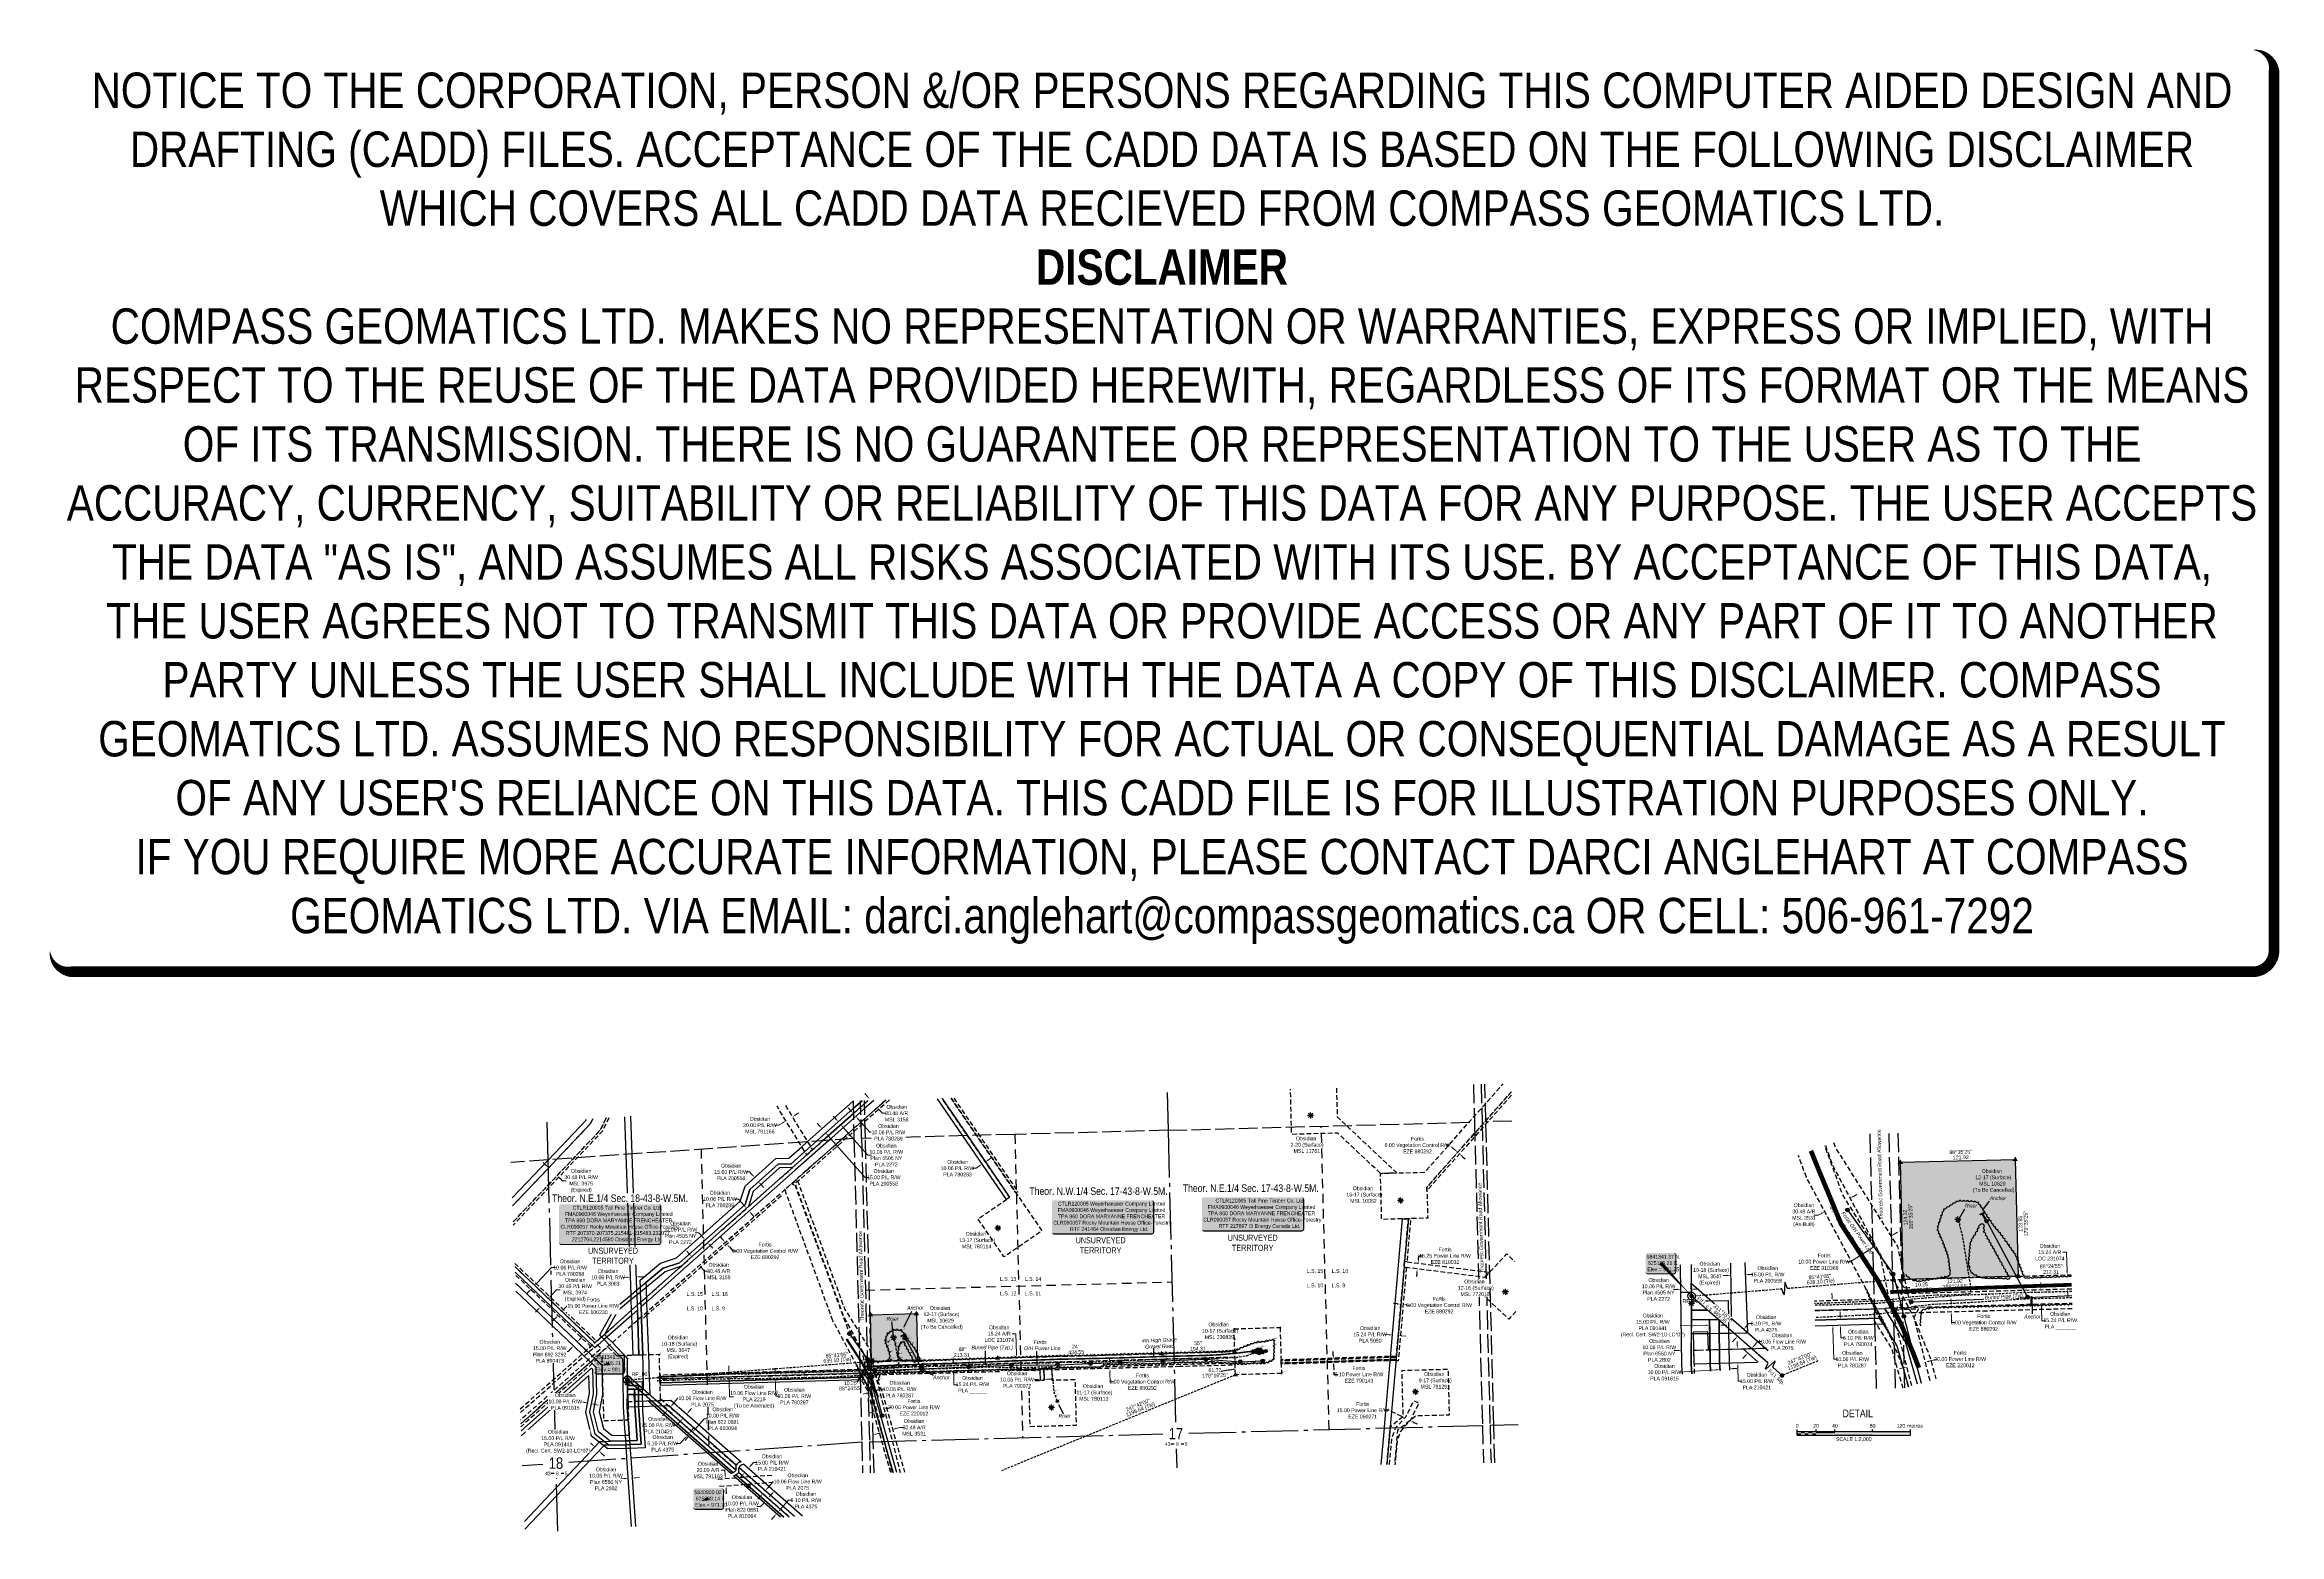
# Model space of a CAD drawing. Extents: x 623641 to 629563, y 5840932 to 5844881.
import ezdxf
from ezdxf.enums import TextEntityAlignment as Align

# ---------------------------------------------------------------- set-up
doc = ezdxf.new("R2010")
doc.units = 0
doc.header["$LTSCALE"] = 5
doc.header["$PDSIZE"] = 0.5
for name, pattern in [('0', [1, 1, 0]), ('foc-ACCESSROAD', [3.75, 2.5, -1.25]), ('foc-FLOWLINE', [3.75, 2.5, -1.25]), ('foc-LSD', [8, 5, -3]), ('foc-QUARTERLINE', [33, 25, -3, 2, -3]), ('foc-TIELINE', [1.875, 1.25, -0.625]), ('foc-UNSURVEYED', [12.5, 10, -2.5]), ('POWERLINE5', [7.8, 2.4, -0.6, 0.6, -0.6, 0.6, -0.6, 2.4]), ('UG_PIPE', [1.875, 1.25, -0.625])]:
    doc.linetypes.add(name, pattern=pattern)
doc.layers.get('Defpoints').update_dxf_attribs({"color": 9})
for name, color, linetype in [('10', 1, 'Continuous'), ('35', 37, 'Continuous'), ('44', 7, 'Continuous'), ('9', 3, 'Continuous'), ('AS-PIPE-UG', 44, 'UG_PIPE'), ('AS-PIPE-UG-T', 44, 'Continuous'), ('AS-POWER', 104, 'foc-POWER'), ('AS-POWER-EXISTING', 72, 'POWERLINE5'), ('AS-POWER-T', 104, 'Continuous'), ('AS-ROADS', 254, 'Continuous'), ('AS-SYMBOL', 7, 'Continuous'), ('C-AR', 13, 'foc-ACCESSROAD'), ('C-FLOWLINE', 13, 'foc-FLOWLINE'), ('C-RW', 13, 'Continuous'), ('C-SYMBOL', 7, 'Continuous'), ('C-WS', 13, 'foc-ACCESSROAD'), ('C-WS-S', 13, 'Continuous'), ('DETAIL-T', 7, 'Continuous'), ('F-EZE', 190, 'foc-FLOWLINE'), ('L-BD', 7, 'Continuous'), ('L-MON', 1, 'Continuous'), ('L-QSEC', 8, 'foc-QUARTERLINE'), ('L-ROAD-T', 7, 'Continuous'), ('L-SECLBL', 7, 'Continuous'), ('L-SECTION-LSD', 7, 'foc-LSD'), ('L-TIE', 7, 'foc-TIELINE'), ('L-UNS-T', 3, 'Continuous'), ('L-USEC', 7, 'foc-UNSURVEYED'), ('P-PROPOSED', 10, 'Continuous'), ('P-PROPOSED-H', 21, 'Continuous'), ('T-BUSH', 110, '0')]:
    doc.layers.add(name, color=color, linetype=linetype)
for name, color, linetype, lineweight in [('C-AR-T', 13, 'Continuous', 9), ('C-FLOWLINE-T', 13, 'Continuous', 9), ('C-RW-T', 13, 'Continuous', 9), ('C-WS-T', 13, 'Continuous', 9), ('F-AR-T', 190, 'Continuous', 9), ('F-EZE-T', 190, 'Continuous', 9), ('T-TEXT', 48, 'Continuous', 18)]:
    doc.layers.add(name, color=color, linetype=linetype, lineweight=lineweight)
for name, color, linetype, plot in [('DISCLAIMER', 7, 'Continuous', False), ('Z-DESCRIPTION', 4, 'Continuous', False), ('Z-ELEVATION', 2, 'Continuous', False), ('Z-MSPOINT', 7, 'Continuous', False), ('Z-POINTNUMBER', 6, 'Continuous', False)]:
    doc.layers.add(name, color=color, linetype=linetype, plot=plot)
doc.layers.add('P-75m DRAINAGE AREA', color=7, linetype='Continuous', true_color=0xf1f8f1)
doc.styles.add('100L', font='ARIALN.TTF', dxfattribs={"height": 11})
doc.styles.add('175L', font='ARIALN.TTF', dxfattribs={"height": 20})
doc.styles.add('80', font='ARIALN.TTF', dxfattribs={"height": 10})
doc.styles.add('80CG', font='ARIALN.TTF', dxfattribs={"height": 10})
doc.styles.add('80L', font='ARIALN.TTF', dxfattribs={"height": 10})
doc.styles.add('DESCRIPTION', font='ARIALN.TTF', dxfattribs={"height": 2.5})
doc.styles.add('ELEVATION', font='ARIALN.TTF', dxfattribs={"height": 2.5})
doc.styles.add('foc-LtypeFont', font='ARIALN.TTF', dxfattribs={"height": 7.35})
doc.styles.add('POINTNUMBER', font='ARIALN.TTF', dxfattribs={"height": 2.5})
doc.styles.add('SIMPLEX', font='ARIALN.TTF')
doc.linetypes.add('foc-POWER', pattern='A,6,-1,["P",foc-LtypeFont,S=0.2,R=0,X=-0.625,Y=-0.75],-1.24,4', length=12.24)
doc.dimstyles.new('Compass 5 000', dxfattribs={"dimscale": 5, "dimtxt": 9, "dimasz": 2, "dimexe": 0.2, "dimexo": 0.0625, "dimgap": 0.5, "dimtad": 0, "dimtih": 1, "dimtoh": 1, "dimzin": 0, "dimdsep": 46, "dimtxsty": '80CG', "dimcen": 0.1, "dimse1": 1, "dimse2": 1, "dimclrd": 256, "dimclrt": 256, "dimaunit": 1, "dimadec": 4, "dimazin": 0, "dimtfac": 0.06, "dimtofl": 0, "dimtmove": 0, "dimatfit": 1, "dimfxl": 0.2, "dimtolj": 1, "dimtzin": 0, "dimlwd": -1, "dimarcsym": 0})

# ---------------------------------------------------------------- blocks, each defined once
blk = doc.blocks.new('L-SECLBL')
at = {"layer": '9', "color": 7}
for p, q in [((-5.1, -27.8), (-12.3, -27.8)), ((20.7, -27.8), (13.5, -27.8))]:
    blk.add_line(p, q, dxfattribs=at)
at = {"layer": '10', "color": 2, "style": 'SIMPLEX'}
blk.add_attdef('SEC', text='', height=30, dxfattribs=at).set_placement((0, 0), align=Align.MIDDLE)
at = {"layer": '10', "color": 5, "style": '80L'}
blk.add_attdef('TWP', text='', height=9.5, dxfattribs=at).set_placement((-14.4, -27.4), align=Align.MIDDLE_RIGHT)
blk.add_attdef('RGE', text='', height=9.5, dxfattribs=at).set_placement((3.6, -27.4), align=Align.MIDDLE_CENTER)
blk.add_attdef('MER', text='', height=9.5, dxfattribs=at).set_placement((23.2, -27.4), align=Align.MIDDLE_LEFT)
blk = doc.blocks.new('*D634')
at = {"layer": 'Defpoints', "color": 0, "transparency": 16777216}
for p in [(627235.4, 5841543.7), (627241.2, 5841541.1), (627241.4, 5841543.2)]:
    blk.add_point(p, dxfattribs=at)
at = {"layer": 'F-EZE', "transparency": 16777216}
for p, q in [((627225.3, 5841542.5), (627215.3, 5841543.3)), ((627251.2, 5841540.2), (627261.2, 5841539.3))]:
    blk.add_line(p, q, dxfattribs=at)
for points in [[(627225.4, 5841544.1), (627225.1, 5841540.8), (627235.2, 5841541.6)], [(627251.3, 5841541.9), (627251, 5841538.6), (627241.2, 5841541.1)]]:
    blk.add_solid(points, dxfattribs=at)
at = {"layer": 'F-EZE', "transparency": 16777216, "insert": (627336.3, 5841539.3), "char_height": 10, "attachment_point": 5, "style": '80CG'}
blk.add_mtext('\\A1;Fortis\\P6.00 Vegetation Control R/W\\PEZE 880292', dxfattribs=at)
blk = doc.blocks.new('*D635')
at = {"layer": 'Defpoints', "color": 0, "transparency": 16777216}
for p in [(627246.5, 5841239.4), (627258.4, 5841263.9), (627271.9, 5841257.4)]:
    blk.add_point(p, dxfattribs=at)
at = {"layer": 'F-EZE', "transparency": 16777216}
for p, q in [((627203, 5841260.5), (627193, 5841260.5)), ((627237.5, 5841243.8), (627203, 5841260.5)), ((627269, 5841228.5), (627278, 5841224.2))]:
    blk.add_line(p, q, dxfattribs=at)
for points in [[(627238.2, 5841245.3), (627236.8, 5841242.3), (627246.5, 5841239.4)], [(627269.7, 5841230), (627268.3, 5841227), (627260, 5841232.9)]]:
    blk.add_solid(points, dxfattribs=at)
at = {"layer": 'F-EZE', "transparency": 16777216, "insert": (627133.9, 5841260.5), "char_height": 10, "attachment_point": 5, "style": '80CG'}
blk.add_mtext('\\A1;Fortis\\P15.00 Power Line R/W\\PEZE 060271', dxfattribs=at)
blk = doc.blocks.new('*D636')
at = {"layer": 'Defpoints', "color": 0, "transparency": 16777216}
for p in [(627279.4, 5841635.1), (627280.5, 5841650.4), (627281.3, 5841650.3)]:
    blk.add_point(p, dxfattribs=at)
at = {"layer": 'F-EZE', "transparency": 16777216}
for p, q in [((627277.4, 5841625.3), (627276.1, 5841615.4)), ((627281.8, 5841660.3), (627283, 5841670.2)), ((627283, 5841670.2), (627293, 5841670.2))]:
    blk.add_line(p, q, dxfattribs=at)
for points in [[(627275.7, 5841625.5), (627279, 5841625.1), (627278.6, 5841635.2)], [(627280.1, 5841660.5), (627283.4, 5841660.1), (627280.5, 5841650.4)]]:
    blk.add_solid(points, dxfattribs=at)
at = {"layer": 'F-EZE', "transparency": 16777216, "insert": (627352.1, 5841670.2), "char_height": 10, "attachment_point": 5, "style": '80CG'}
blk.add_mtext('\\A1;Fortis\\P15.25 Power Line R/W\\PEZE 810032', dxfattribs=at)
blk = doc.blocks.new('*D637')
at = {"layer": 'Defpoints', "color": 0, "transparency": 16777216}
for p in [(625495.4, 5841750.4), (625499.4, 5841746), (625448.7, 5841701)]:
    blk.add_point(p, dxfattribs=at)
at = {"layer": 'F-EZE', "transparency": 16777216}
for p, q in [((625438.1, 5841713), (625431.5, 5841720.5)), ((625455.4, 5841693.6), (625464.7, 5841683)), ((625464.7, 5841683), (625474.7, 5841683))]:
    blk.add_line(p, q, dxfattribs=at)
for points in [[(625439.4, 5841714.1), (625436.9, 5841711.9), (625444.8, 5841705.5)], [(625456.6, 5841694.7), (625454.1, 5841692.5), (625448.7, 5841701)]]:
    blk.add_solid(points, dxfattribs=at)
at = {"layer": 'F-EZE', "transparency": 16777216, "insert": (625549.9, 5841683), "char_height": 10, "attachment_point": 5, "style": '80CG'}
blk.add_mtext('\\A1;Fortis\\P6.00 Vegetation Control R/W\\PEZE 880292', dxfattribs=at)
blk = doc.blocks.new('*D623')
at = {"layer": 'Defpoints', "color": 0, "transparency": 16777216}
for p in [(627056.4, 5841396.3), (627102.7, 5841397.8), (627102.9, 5841391.7)]:
    blk.add_point(p, dxfattribs=at)
at = {"layer": 'F-EZE', "transparency": 16777216}
for p, q in [((627056, 5841406.3), (627055.7, 5841416.3)), ((627056.9, 5841380.2), (627057.7, 5841355.7)), ((627057.7, 5841355.7), (627067.7, 5841355.7))]:
    blk.add_line(p, q, dxfattribs=at)
for points in [[(627057.7, 5841406.4), (627054.4, 5841406.3), (627056.4, 5841396.3)], [(627058.5, 5841380.3), (627055.2, 5841380.2), (627056.6, 5841390.2)]]:
    blk.add_solid(points, dxfattribs=at)
at = {"layer": 'F-EZE', "transparency": 16777216, "insert": (627124, 5841355.7), "char_height": 10, "attachment_point": 5, "style": '80CG'}
blk.add_mtext('\\A1;Fortis\\P6.10 Power Line R/W\\PEZE 790143', dxfattribs=at)
blk = doc.blocks.new('*D624')
at = {"layer": 'Defpoints', "color": 0, "transparency": 16777216}
for p in [(626464, 5841370.9), (626484.2, 5841377.3), (626484.3, 5841371.4)]:
    blk.add_point(p, dxfattribs=at)
at = {"layer": 'F-EZE-T', "transparency": 16777216}
for p, q in [((626463.5, 5841386.7), (626463.3, 5841396.7)), ((626464.2, 5841360.9), (626464.9, 5841336.3)), ((626464.9, 5841336.3), (626474.9, 5841336.3))]:
    blk.add_line(p, q, dxfattribs=at)
for points in [[(626465.2, 5841386.8), (626461.9, 5841386.7), (626463.8, 5841376.7)], [(626465.9, 5841360.9), (626462.6, 5841360.9), (626464, 5841370.9)]]:
    blk.add_solid(points, dxfattribs=at)
at = {"layer": 'F-EZE-T', "transparency": 16777216, "insert": (626550, 5841336.3), "char_height": 10, "attachment_point": 5, "style": '80CG'}
blk.add_mtext('\\A1;Fortis\\P6.00 Vegetation Control R/W\\PEZE 880292', dxfattribs=at)
blk = doc.blocks.new('*D625')
at = {"layer": 'Defpoints', "color": 0, "transparency": 16777216}
for p in [(627390.4, 5841940.4), (627342.9, 5841895.9), (627347.4, 5841891.9)]:
    blk.add_point(p, dxfattribs=at)
at = {"layer": 'F-EZE', "transparency": 16777216}
for p, q in [((627364.3, 5841963.5), (627354.3, 5841963.5)), ((627378.4, 5841951), (627364.3, 5841963.5)), ((627397.9, 5841933.7), (627405.4, 5841927.1))]:
    blk.add_line(p, q, dxfattribs=at)
for points in [[(627379.5, 5841952.3), (627377.3, 5841949.8), (627385.9, 5841944.4)], [(627399, 5841935), (627396.8, 5841932.5), (627390.4, 5841940.4)]]:
    blk.add_solid(points, dxfattribs=at)
at = {"layer": 'F-EZE', "transparency": 16777216, "insert": (627279.1, 5841963.5), "char_height": 10, "attachment_point": 5, "style": '80CG'}
blk.add_mtext('\\A1;Fortis\\P6.00 Vegetation Control R/W\\PEZE 880292', dxfattribs=at)
blk = doc.blocks.new('*D626')
at = {"layer": 'F-EZE', "transparency": 16777216}
for p, q in [((625018.7, 5841530), (625025.6, 5841537.2)), ((625025.6, 5841537.2), (625035.6, 5841537.2)), ((624994.6, 5841504.6), (624987.7, 5841497.3))]:
    blk.add_line(p, q, dxfattribs=at)
for points in [[(624993.4, 5841505.7), (624995.8, 5841503.4), (625001.5, 5841511.8)], [(625017.5, 5841531.1), (625019.9, 5841528.8), (625011.8, 5841522.7)]]:
    blk.add_solid(points, dxfattribs=at)
at = {"layer": 'F-EZE', "transparency": 16777216, "insert": (625094.8, 5841537.2), "char_height": 10, "attachment_point": 5, "style": '80CG', "bg_fill": 3, "box_fill_scale": 1.1, "bg_fill_color": 256, "bg_fill_true_color": 13158600, "bg_fill_transparency": 0}
blk.add_mtext('\\A1;Fortis\\P15.00 Power Line R/W\\PEZE 100230', dxfattribs=at)
at = {"layer": 'Defpoints', "color": 0, "transparency": 16777216}
for p in [(625011.8, 5841522.7), (625027, 5841508.3), (625016.7, 5841497.5)]:
    blk.add_point(p, dxfattribs=at)
blk = doc.blocks.new('*U587')
h = blk.add_hatch(color=254)
edge = h.paths.add_edge_path()
edge.add_line((-34, -28.5), (34, -28.5))
edge.add_arc((34, -22.5), 6, 270, 360)
edge.add_line((40, -22.5), (40, 21))
edge.add_arc((34, 21), 6, 0, 90)
edge.add_line((34, 27), (-34, 27))
edge.add_arc((-34, 21), 6, 90, 180)
edge.add_line((-40, 21), (-40, -22.5))
edge.add_arc((-34, -22.5), 6, 180, 270)
at = {"color": 1, "flags": 128}
blk.add_lwpolyline([(-34, -28.5, 3, 3, 0), (34, -28.5, 3, 3, 0.414214), (40, -22.5, 3, 3, 0), (40, 21, 3, 0, 0.414214), (34, 27, 0, 0, 0), (-34, 27, 0, 0, 0.414214), (-40, 21, 0, 0, 0), (-40, -22.5, 0, 3, 0.414214)], format="xyseb", close=True, dxfattribs=at)
blk.add_lwpolyline([(-17.6, -6.4, 0, 10, 0), (0, 0, 5, 5, 0)], format="xyseb", dxfattribs=at)
at = {"color": 1, "style": '80'}
blk.add_attdef('ENTER_TEXT_001', (-36, -5), '', height=10, dxfattribs=at)
blk = doc.blocks.new('*U588')
h = blk.add_hatch(color=254)
edge = h.paths.add_edge_path()
edge.add_line((-34, -28.5), (34, -28.5))
edge.add_arc((34, -22.5), 6, 270, 360)
edge.add_line((40, -22.5), (40, 21))
edge.add_arc((34, 21), 6, 0, 90)
edge.add_line((34, 27), (-34, 27))
edge.add_arc((-34, 21), 6, 90, 180)
edge.add_line((-40, 21), (-40, -22.5))
edge.add_arc((-34, -22.5), 6, 180, 270)
at = {"color": 1, "flags": 128}
blk.add_lwpolyline([(-34, -28.5, 3, 3, 0), (34, -28.5, 3, 3, 0.414214), (40, -22.5, 3, 3, 0), (40, 21, 3, 0, 0.414214), (34, 27, 0, 0, 0), (-34, 27, 0, 0, 0.414214), (-40, 21, 0, 0, 0), (-40, -22.5, 0, 3, 0.414214)], format="xyseb", close=True, dxfattribs=at)
blk.add_lwpolyline([(-17.6, -6.4, 0, 10, 0), (0, 0, 5, 5, 0)], format="xyseb", dxfattribs=at)
at = {"color": 1, "style": '80'}
blk.add_attdef('ENTER_TEXT_001', (-36, -5), '', height=10, dxfattribs=at)
blk = doc.blocks.new('*D593')
at = {"layer": 'C-AR-T', "transparency": 16777216}
for p, q in [((625897.7, 5841212.4), (625907.3, 5841215.1)), ((625907.3, 5841215.1), (625917.3, 5841215.1)), ((625849.6, 5841198.9), (625839.9, 5841196.3))]:
    blk.add_line(p, q, dxfattribs=at)
for points in [[(625897.2, 5841214), (625898.1, 5841210.8), (625888.1, 5841209.7)], [(625849.1, 5841200.5), (625850, 5841197.3), (625859.2, 5841201.6)]]:
    blk.add_solid(points, dxfattribs=at)
at = {"layer": 'Defpoints', "color": 0, "transparency": 16777216}
for p in [(625859.4, 5841201), (625888.1, 5841209.7), (625888.2, 5841209.1)]:
    blk.add_point(p, dxfattribs=at)
at = {"layer": 'C-AR-T', "transparency": 16777216, "insert": (625945, 5841215.1), "char_height": 10, "attachment_point": 5, "style": '80CG'}
blk.add_mtext('\\A1;Obsidian\\P30.48 A/R^JMSL 3531', dxfattribs=at)
blk = doc.blocks.new('*D597')
at = {"layer": 'C-AR-T', "transparency": 16777216}
for p, q in [((625443.3, 5841102.1), (625433.3, 5841102.1)), ((625444.2, 5841089.5), (625443.3, 5841102.1)), ((625447.3, 5841049.6), (625448, 5841039.7))]:
    blk.add_line(p, q, dxfattribs=at)
for points in [[(625445.9, 5841089.7), (625442.6, 5841089.4), (625445, 5841079.6)], [(625448.9, 5841049.8), (625445.6, 5841049.5), (625446.5, 5841059.6)]]:
    blk.add_solid(points, dxfattribs=at)
at = {"layer": 'Defpoints', "color": 0, "transparency": 16777216}
for p in [(625442.7, 5841079.4), (625444.2, 5841059.4), (625445, 5841079.6)]:
    blk.add_point(p, dxfattribs=at)
at = {"layer": 'C-AR-T', "transparency": 16777216, "insert": (625399, 5841102.1), "char_height": 10, "attachment_point": 5, "style": '80CG'}
blk.add_mtext('\\A1;Obsidian\\P20.00 A/R\\PMSL 791163', dxfattribs=at)
blk = doc.blocks.new('*D598')
at = {"layer": 'C-FLOWLINE-T', "transparency": 16777216}
for p, q in [((625454, 5841368.8), (625453.7, 5841378.8)), ((625454.8, 5841338.8), (625456, 5841296.4)), ((625456, 5841296.4), (625466, 5841296.4))]:
    blk.add_line(p, q, dxfattribs=at)
for points in [[(625455.6, 5841368.9), (625452.3, 5841368.8), (625454.2, 5841358.8)], [(625456.5, 5841338.8), (625453.1, 5841338.7), (625454.5, 5841348.8)]]:
    blk.add_solid(points, dxfattribs=at)
at = {"layer": 'Defpoints', "color": 0, "transparency": 16777216}
for p in [(625427.2, 5841358.1), (625427.5, 5841348), (625454.2, 5841358.8)]:
    blk.add_point(p, dxfattribs=at)
at = {"layer": 'C-FLOWLINE-T', "transparency": 16777216, "insert": (625521, 5841296.4), "char_height": 10, "attachment_point": 5, "style": '80CG'}
blk.add_mtext('\\A1;Obsidian\\P10.06 Flow Line R/W\\PPLA 2219\\P(To be Amended)', dxfattribs=at)
blk = doc.blocks.new('*D599')
at = {"layer": 'C-FLOWLINE-T', "transparency": 16777216}
for p, q in [((625557.1, 5841055), (625571.5, 5841071.5)), ((625571.5, 5841071.5), (625581.5, 5841071.5)), ((625537.2, 5841032.5), (625530.6, 5841024.9))]:
    blk.add_line(p, q, dxfattribs=at)
for points in [[(625536, 5841033.6), (625538.5, 5841031.4), (625543.8, 5841040)], [(625555.8, 5841056.1), (625558.3, 5841053.9), (625550.5, 5841047.5)]]:
    blk.add_solid(points, dxfattribs=at)
at = {"layer": 'Defpoints', "color": 0, "transparency": 16777216}
for p in [(625499.7, 5841092), (625493.1, 5841084.5), (625550.5, 5841047.5)]:
    blk.add_point(p, dxfattribs=at)
at = {"layer": 'C-FLOWLINE-T', "transparency": 16777216, "insert": (625636.5, 5841071.5), "char_height": 10, "attachment_point": 5, "style": '80CG', "bg_fill": 3, "box_fill_scale": 1.1, "bg_fill_color": 256, "bg_fill_true_color": 13158600, "bg_fill_transparency": 0}
blk.add_mtext('\\A1;Obsidian\\P10.06 Flow Line R/W\\PPLA 2075', dxfattribs=at)
blk = doc.blocks.new('*D600')
at = {"layer": 'C-FLOWLINE-T', "transparency": 16777216}
for p, q in [((625305, 5841276.2), (625319.1, 5841292.3)), ((625319.1, 5841292.3), (625329.1, 5841292.3)), ((625285.2, 5841253.6), (625278.6, 5841246.1))]:
    blk.add_line(p, q, dxfattribs=at)
for points in [[(625303.8, 5841277.3), (625306.3, 5841275.1), (625298.4, 5841268.7)], [(625283.9, 5841254.7), (625286.4, 5841252.5), (625291.8, 5841261.2)]]:
    blk.add_solid(points, dxfattribs=at)
at = {"layer": 'Defpoints', "color": 0, "transparency": 16777216}
for p in [(625278.9, 5841272.5), (625285.5, 5841280.1), (625291.8, 5841261.2)]:
    blk.add_point(p, dxfattribs=at)
at = {"layer": 'C-FLOWLINE-T', "transparency": 16777216, "insert": (625384.1, 5841292.3), "char_height": 10, "attachment_point": 5, "style": '80CG', "bg_fill": 3, "box_fill_scale": 1.1, "bg_fill_color": 256, "bg_fill_true_color": 13158600, "bg_fill_transparency": 0}
blk.add_mtext('\\A1;Obsidian\\P10.06 Flow Line R/W\\PPLA 2075', dxfattribs=at)
blk = doc.blocks.new('*D601')
at = {"layer": 'C-RW-T', "transparency": 16777216}
for p, q in [((627202.9, 5841460.9), (627192.9, 5841461.7)), ((627238, 5841457.8), (627247.9, 5841456.9))]:
    blk.add_line(p, q, dxfattribs=at)
for points in [[(627203, 5841462.5), (627202.7, 5841459.2), (627212.8, 5841460)], [(627238.1, 5841459.5), (627237.8, 5841456.1), (627228, 5841458.7)]]:
    blk.add_solid(points, dxfattribs=at)
at = {"layer": 'Defpoints', "color": 0, "transparency": 16777216}
for p in [(627212.7, 5841458.1), (627212.8, 5841460), (627227.9, 5841456.8)]:
    blk.add_point(p, dxfattribs=at)
at = {"layer": 'C-RW-T', "transparency": 16777216, "insert": (627153.8, 5841461.7), "char_height": 10, "attachment_point": 5, "style": '80CG'}
blk.add_mtext('\\A1;Obsidian\\P15.24 P/L R/W^JPLA 5050', dxfattribs=at)
blk = doc.blocks.new('*D602')
at = {"layer": 'C-RW-T', "transparency": 16777216}
for p, q in [((626142.2, 5841924.8), (626150.4, 5841930.4)), ((626109.1, 5841902.2), (626099.1, 5841902.2)), ((626117.4, 5841907.8), (626109.1, 5841902.2))]:
    blk.add_line(p, q, dxfattribs=at)
for points in [[(626141.2, 5841926.1), (626143.1, 5841923.4), (626133.9, 5841919.1)], [(626116.4, 5841909.2), (626118.3, 5841906.4), (626125.6, 5841913.4)]]:
    blk.add_solid(points, dxfattribs=at)
at = {"layer": 'Defpoints', "color": 0, "transparency": 16777216}
for p in [(626125.6, 5841913.4), (626127.9, 5841910), (626136.3, 5841915.7)]:
    blk.add_point(p, dxfattribs=at)
at = {"layer": 'C-RW-T', "transparency": 16777216, "insert": (626060, 5841902.2), "char_height": 10, "attachment_point": 5, "style": '80CG'}
blk.add_mtext('\\A1;Obsidian\\P10.06 P/L R/W^JPLA 780283', dxfattribs=at)
blk = doc.blocks.new('*D603')
at = {"layer": 'C-RW-T', "transparency": 16777216}
for p, q in [((625819.3, 5841305.6), (625809.6, 5841302.9)), ((625848.2, 5841313.8), (625857.8, 5841316.6)), ((625857.8, 5841316.6), (625867.8, 5841316.6))]:
    blk.add_line(p, q, dxfattribs=at)
for points in [[(625818.8, 5841307.2), (625819.7, 5841304), (625828.9, 5841308.4)], [(625847.7, 5841315.4), (625848.6, 5841312.2), (625838.6, 5841311.1)]]:
    blk.add_solid(points, dxfattribs=at)
at = {"layer": 'Defpoints', "color": 0, "transparency": 16777216}
for p in [(625828.2, 5841310.7), (625837.9, 5841313.5), (625838.6, 5841311.1)]:
    blk.add_point(p, dxfattribs=at)
at = {"layer": 'C-RW-T', "transparency": 16777216, "insert": (625906.9, 5841316.6), "char_height": 10, "attachment_point": 5, "style": '80CG'}
blk.add_mtext('\\A1;Obsidian\\P10.06 P/L R/W\\PPLA 780287', dxfattribs=at)
blk = doc.blocks.new('*D604')
at = {"layer": 'C-RW-T', "transparency": 16777216}
for p, q in [((625349.3, 5841674.9), (625342.6, 5841682.4)), ((625382.8, 5841637.2), (625389.4, 5841629.7)), ((625389.4, 5841629.7), (625399.4, 5841629.7))]:
    blk.add_line(p, q, dxfattribs=at)
for points in [[(625350.5, 5841676), (625348, 5841673.8), (625355.9, 5841667.5)], [(625384, 5841638.3), (625381.5, 5841636.1), (625376.1, 5841644.6)]]:
    blk.add_solid(points, dxfattribs=at)
at = {"layer": 'Defpoints', "color": 0, "transparency": 16777216}
for p in [(625344.3, 5841657.2), (625364.5, 5841634.3), (625376.1, 5841644.6)]:
    blk.add_point(p, dxfattribs=at)
at = {"layer": 'C-RW-T', "transparency": 16777216, "insert": (625427.3, 5841629.7), "char_height": 10, "attachment_point": 5, "style": '80CG'}
blk.add_mtext('\\A1;Obsidian\\P30.48 A/R\\PMSL 3158', dxfattribs=at)
blk = doc.blocks.new('*D605')
at = {"layer": 'C-RW-T', "transparency": 16777216}
for p, q in [((624982.7, 5841564.2), (624997.3, 5841579.6)), ((624997.3, 5841579.6), (625007.3, 5841579.6)), ((624948.1, 5841527.8), (624941.2, 5841520.6))]:
    blk.add_line(p, q, dxfattribs=at)
for points in [[(624946.9, 5841529), (624949.3, 5841526.7), (624955, 5841535.1)], [(624981.5, 5841565.4), (624983.9, 5841563.1), (624975.8, 5841557)]]:
    blk.add_solid(points, dxfattribs=at)
at = {"layer": 'Defpoints', "color": 0, "transparency": 16777216}
for p in [(624973.3, 5841517.6), (624975.8, 5841557), (624994.1, 5841539.5)]:
    blk.add_point(p, dxfattribs=at)
at = {"layer": 'C-RW-T', "transparency": 16777216, "insert": (625046.8, 5841579.6), "char_height": 10, "attachment_point": 5, "style": '80CG'}
blk.add_mtext('\\A1;Obsidian\\P30.48 P/L R/W\\PMSL 3974\\P(Expired)', dxfattribs=at)
blk = doc.blocks.new('*D606')
at = {"layer": 'C-RW-T', "transparency": 16777216}
for p, q in [((624969.1, 5841910.4), (624961.8, 5841917.3)), ((625005.9, 5841875.5), (625013.2, 5841868.6)), ((625013.2, 5841868.6), (625023.2, 5841868.6))]:
    blk.add_line(p, q, dxfattribs=at)
for points in [[(624970.2, 5841911.7), (624967.9, 5841909.2), (624976.3, 5841903.6)], [(625007.1, 5841876.7), (625004.8, 5841874.3), (624998.7, 5841882.3)]]:
    blk.add_solid(points, dxfattribs=at)
at = {"layer": 'Defpoints', "color": 0, "transparency": 16777216}
for p in [(624980.8, 5841908.2), (624998.7, 5841882.3), (625003.1, 5841887)]:
    blk.add_point(p, dxfattribs=at)
at = {"layer": 'C-RW-T', "transparency": 16777216, "insert": (625062.6, 5841868.6), "char_height": 10, "attachment_point": 5, "style": '80CG'}
blk.add_mtext('\\A1;Obsidian\\P30.48 P/L R/W\\PMSL 3975\\P(Expired)', dxfattribs=at)
blk = doc.blocks.new('*D607')
at = {"layer": 'C-RW-T', "transparency": 16777216}
for p, q in [((625630.9, 5842043.7), (625639.4, 5842048.9)), ((625585.8, 5842016.2), (625575.8, 5842016.2)), ((625596.7, 5842022.9), (625585.8, 5842016.2))]:
    blk.add_line(p, q, dxfattribs=at)
for points in [[(625630, 5842045.1), (625631.8, 5842042.3), (625622.4, 5842038.5)], [(625595.9, 5842024.3), (625597.6, 5842021.4), (625605.3, 5842028.1)]]:
    blk.add_solid(points, dxfattribs=at)
at = {"layer": 'Defpoints', "color": 0, "transparency": 16777216}
for p in [(625605.3, 5842028.1), (625606.9, 5842025.5), (625623.9, 5842035.9)]:
    blk.add_point(p, dxfattribs=at)
at = {"layer": 'C-RW-T', "transparency": 16777216, "insert": (625536.2, 5842016.2), "char_height": 10, "attachment_point": 5, "style": '80CG'}
blk.add_mtext('\\A1;Obsidian\\P20.00 P/L R/W\\PMSL 791166', dxfattribs=at)
blk = doc.blocks.new('*D608')
at = {"layer": 'C-RW-T', "transparency": 16777216}
for p, q in [((625183.3, 5841613.1), (625173.3, 5841612.8)), ((625218.5, 5841614.3), (625228.5, 5841614.7))]:
    blk.add_line(p, q, dxfattribs=at)
for points in [[(625183.2, 5841614.8), (625183.3, 5841611.5), (625193.3, 5841613.5)], [(625218.4, 5841616), (625218.6, 5841612.7), (625208.5, 5841614)]]:
    blk.add_solid(points, dxfattribs=at)
at = {"layer": 'Defpoints', "color": 0, "transparency": 16777216}
for p in [(625193.3, 5841613.5), (625193.5, 5841605.4), (625208.8, 5841605.9)]:
    blk.add_point(p, dxfattribs=at)
at = {"layer": 'C-RW-T', "transparency": 16777216, "insert": (625134.2, 5841612.8), "char_height": 10, "attachment_point": 5, "style": '80CG'}
blk.add_mtext('\\A1;Obsidian\\P10.06 P/L R/W\\PPLA 3063', dxfattribs=at)
blk = doc.blocks.new('*D609')
at = {"layer": 'C-RW-T', "transparency": 16777216}
for p, q in [((625084.2, 5841177), (625074.2, 5841177)), ((625091.4, 5841170.1), (625084.2, 5841177)), ((625116.9, 5841146), (625124.1, 5841139.2))]:
    blk.add_line(p, q, dxfattribs=at)
for points in [[(625092.6, 5841171.3), (625090.3, 5841168.9), (625098.7, 5841163.2)], [(625118, 5841147.3), (625115.7, 5841144.8), (625109.6, 5841152.9)]]:
    blk.add_solid(points, dxfattribs=at)
at = {"layer": 'Defpoints', "color": 0, "transparency": 16777216}
blk.add_point((625104.8, 5841147.9), dxfattribs=at)
at = {"layer": 'C-RW-T', "transparency": 16777216, "insert": (625001.4, 5841177), "char_height": 10, "attachment_point": 5, "style": '80CG', "bg_fill": 3, "box_fill_scale": 1.1, "bg_fill_color": 256, "bg_fill_true_color": 13158600, "bg_fill_transparency": 0}
blk.add_mtext('\\A1;Obsidian\\P15.00 P/L R/W\\PPLA 091441\\P(Recl. Cert. SW2-10-LC*07)', dxfattribs=at)
at = {"layer": 'Defpoints', "color": 0, "transparency": 16777216}
for p in [(625093.9, 5841158.2), (625098.7, 5841163.2)]:
    blk.add_point(p, dxfattribs=at)
blk = doc.blocks.new('*D610')
at = {"layer": 'C-RW-T', "transparency": 16777216}
for p, q in [((625069.5, 5841281.9), (625059.7, 5841283.8)), ((625099, 5841276.1), (625108.8, 5841274.2))]:
    blk.add_line(p, q, dxfattribs=at)
for points in [[(625069.8, 5841283.5), (625069.2, 5841280.2), (625079.3, 5841279.9)], [(625099.3, 5841277.7), (625098.6, 5841274.4), (625089.1, 5841278)]]:
    blk.add_solid(points, dxfattribs=at)
at = {"layer": 'Defpoints', "color": 0, "transparency": 16777216}
blk.add_point((625090, 5841282.2), dxfattribs=at)
at = {"layer": 'C-RW-T', "transparency": 16777216, "insert": (625020.6, 5841283.8), "char_height": 10, "attachment_point": 5, "style": '80CG', "bg_fill": 3, "box_fill_scale": 1.1, "bg_fill_color": 256, "bg_fill_true_color": 13158600, "bg_fill_transparency": 0}
blk.add_mtext('\\A1;Obsidian\\P10.00 P/L R/W\\PPLA 091615', dxfattribs=at)
at = {"layer": 'Defpoints', "color": 0, "transparency": 16777216}
for p in [(625079.3, 5841279.9), (625080.1, 5841284.1)]:
    blk.add_point(p, dxfattribs=at)
blk = doc.blocks.new('*D611')
at = {"layer": 'C-RW-T', "transparency": 16777216}
for p, q in [((624946.3, 5841598.7), (624984.3, 5841638.7)), ((624984.3, 5841638.7), (624994.3, 5841638.7)), ((624925.6, 5841576.9), (624918.7, 5841569.7))]:
    blk.add_line(p, q, dxfattribs=at)
for points in [[(624924.4, 5841578.1), (624926.8, 5841575.8), (624932.5, 5841584.2)], [(624945.1, 5841599.9), (624947.6, 5841597.6), (624939.5, 5841591.5)]]:
    blk.add_solid(points, dxfattribs=at)
at = {"layer": 'Defpoints', "color": 0, "transparency": 16777216}
for p in [(624939.5, 5841591.5), (624941.8, 5841575.4), (624948.7, 5841582.7)]:
    blk.add_point(p, dxfattribs=at)
at = {"layer": 'C-RW-T', "transparency": 16777216, "insert": (625033.4, 5841638.7), "char_height": 10, "attachment_point": 5, "style": '80CG'}
blk.add_mtext('\\A1;Obsidian\\P10.06 P/L R/W\\PPLA 780288', dxfattribs=at)
blk = doc.blocks.new('*D612')
at = {"layer": 'C-RW-T', "transparency": 16777216}
for p, q in [((625479.3, 5841820.6), (625469.3, 5841820.6)), ((625494.3, 5841803.6), (625479.3, 5841820.6)), ((625514.2, 5841781.1), (625520.9, 5841773.6))]:
    blk.add_line(p, q, dxfattribs=at)
for points in [[(625495.5, 5841804.7), (625493, 5841802.5), (625500.9, 5841796.1)], [(625515.5, 5841782.2), (625513, 5841780), (625507.6, 5841788.6)]]:
    blk.add_solid(points, dxfattribs=at)
at = {"layer": 'Defpoints', "color": 0, "transparency": 16777216}
for p in [(625500.9, 5841796.1), (625295.5, 5841613.8), (625302.1, 5841606.3)]:
    blk.add_point(p, dxfattribs=at)
at = {"layer": 'C-RW-T', "transparency": 16777216, "insert": (625430.2, 5841820.6), "char_height": 10, "attachment_point": 5, "style": '80CG'}
blk.add_mtext('\\A1;Obsidian\\P10.06 P/L R/W\\PPLA 780289', dxfattribs=at)
blk = doc.blocks.new('*D613')
at = {"layer": 'C-RW-T', "transparency": 16777216}
for p, q in [((625059.3, 5841449.4), (625066.2, 5841456.6)), ((625028.3, 5841416.8), (625018.3, 5841416.8)), ((625035.2, 5841424), (625028.3, 5841416.8))]:
    blk.add_line(p, q, dxfattribs=at)
for points in [[(625058.1, 5841450.5), (625060.5, 5841448.2), (625052.4, 5841442.1)], [(625034, 5841425.2), (625036.4, 5841422.9), (625042.1, 5841431.3)]]:
    blk.add_solid(points, dxfattribs=at)
at = {"layer": 'Defpoints', "color": 0, "transparency": 16777216}
blk.add_point((625051.8, 5841442.7), dxfattribs=at)
at = {"layer": 'C-RW-T', "transparency": 16777216, "insert": (624979.2, 5841416.8), "char_height": 10, "attachment_point": 5, "style": '80CG', "bg_fill": 3, "box_fill_scale": 1.1, "bg_fill_color": 256, "bg_fill_true_color": 13158600, "bg_fill_transparency": 0}
blk.add_mtext('\\A1;Obsidian\\P15.00 P/L R/W\\PPlan 892 3292\\PPLA 890473', dxfattribs=at)
at = {"layer": 'Defpoints', "color": 0, "transparency": 16777216}
for p in [(625041.5, 5841431.8), (625042.1, 5841431.3)]:
    blk.add_point(p, dxfattribs=at)
blk = doc.blocks.new('*D614')
at = {"layer": 'C-RW-T', "transparency": 16777216}
for p, q in [((625316.3, 5841220.9), (625306.3, 5841220.9)), ((625325.6, 5841231.5), (625316.3, 5841220.9)), ((625348.7, 5841257.8), (625355.3, 5841265.4))]:
    blk.add_line(p, q, dxfattribs=at)
for points in [[(625324.4, 5841232.6), (625326.9, 5841230.4), (625332.2, 5841239.1)], [(625347.4, 5841258.9), (625349.9, 5841256.7), (625342.1, 5841250.3)]]:
    blk.add_solid(points, dxfattribs=at)
at = {"layer": 'Defpoints', "color": 0, "transparency": 16777216}
for p in [(625317.2, 5841272.2), (625307.3, 5841260.9), (625342.1, 5841250.3)]:
    blk.add_point(p, dxfattribs=at)
at = {"layer": 'C-RW-T', "transparency": 16777216, "insert": (625267.2, 5841220.9), "char_height": 10, "attachment_point": 5, "style": '80CG'}
blk.add_mtext('\\A1;Obsidian\\P15.00 P/L R/W\\PPLA 210421', dxfattribs=at)
blk = doc.blocks.new('*D615')
at = {"layer": 'C-RW-T', "transparency": 16777216}
for p, q in [((625364.4, 5841210.7), (625388.4, 5841238)), ((625388.4, 5841238), (625398.4, 5841238)), ((625344.7, 5841188.2), (625338.1, 5841180.6))]:
    blk.add_line(p, q, dxfattribs=at)
for points in [[(625363.2, 5841211.8), (625365.7, 5841209.6), (625357.8, 5841203.2)], [(625343.4, 5841189.3), (625345.9, 5841187.1), (625351.2, 5841195.7)]]:
    blk.add_solid(points, dxfattribs=at)
at = {"layer": 'Defpoints', "color": 0, "transparency": 16777216}
for p in [(625284.4, 5841254.3), (625291, 5841261.8), (625357.8, 5841203.2)]:
    blk.add_point(p, dxfattribs=at)
at = {"layer": 'C-RW-T', "transparency": 16777216, "insert": (625437.5, 5841238), "char_height": 10, "attachment_point": 5, "style": '80CG'}
blk.add_mtext('\\A1;Obsidian\\P10.00 P/L R/W\\PPlan 822 0881\\PPLA 810094', dxfattribs=at)
blk = doc.blocks.new('*D616')
at = {"layer": 'C-RW-T', "transparency": 16777216}
for p, q in [((625354.5, 5841206.2), (625361, 5841213.7)), ((625325.1, 5841172.7), (625315.1, 5841172.7)), ((625337.2, 5841186.5), (625325.1, 5841172.7))]:
    blk.add_line(p, q, dxfattribs=at)
for points in [[(625336, 5841187.6), (625338.5, 5841185.4), (625343.8, 5841194.1)], [(625353.2, 5841207.3), (625355.7, 5841205.1), (625347.9, 5841198.6)]]:
    blk.add_solid(points, dxfattribs=at)
at = {"layer": 'Defpoints', "color": 0, "transparency": 16777216}
for p in [(625343.8, 5841194.1), (625355, 5841184.3), (625359, 5841188.9)]:
    blk.add_point(p, dxfattribs=at)
at = {"layer": 'C-RW-T', "transparency": 16777216, "insert": (625278.8, 5841172.7), "char_height": 10, "attachment_point": 5, "style": '80CG'}
blk.add_mtext('\\A1;Obsidian\\P6.10 P/L R/W\\PPLA 4375', dxfattribs=at)
blk = doc.blocks.new('*D618')
at = {"layer": 'C-RW-T', "transparency": 16777216}
for p, q in [((625576.7, 5841362.2), (625576.5, 5841372.2)), ((625577.6, 5841332.1), (625578.5, 5841298.1)), ((625578.5, 5841298.1), (625588.5, 5841298.1))]:
    blk.add_line(p, q, dxfattribs=at)
for points in [[(625578.4, 5841362.2), (625575.1, 5841362.1), (625577, 5841352.2)], [(625579.2, 5841332.2), (625575.9, 5841332.1), (625577.3, 5841342.1)]]:
    blk.add_solid(points, dxfattribs=at)
at = {"layer": 'Defpoints', "color": 0, "transparency": 16777216}
for p in [(625577, 5841352.2), (625648.4, 5841354.1), (625648.7, 5841344.1)]:
    blk.add_point(p, dxfattribs=at)
at = {"layer": 'C-RW-T', "transparency": 16777216, "insert": (625627.6, 5841298.1), "char_height": 10, "attachment_point": 5, "style": '80CG'}
blk.add_mtext('\\A1;Obsidian\\P10.06 P/L R/W\\PPLA 780287', dxfattribs=at)
blk = doc.blocks.new('*D619')
at = {"layer": 'C-RW-T', "transparency": 16777216}
for p, q in [((626269.8, 5841342.2), (626256.8, 5841341.8)), ((626299.9, 5841343), (626309.9, 5841343.3))]:
    blk.add_line(p, q, dxfattribs=at)
for points in [[(626269.8, 5841343.9), (626269.9, 5841340.5), (626279.8, 5841342.5)], [(626299.8, 5841344.7), (626299.9, 5841341.3), (626289.9, 5841342.7)]]:
    blk.add_solid(points, dxfattribs=at)
at = {"layer": 'Defpoints', "color": 0, "transparency": 16777216}
blk.add_point((626289.5, 5841357.9), dxfattribs=at)
at = {"layer": 'C-RW-T', "transparency": 16777216, "insert": (626217.8, 5841341.8), "char_height": 10, "attachment_point": 5, "style": '80CG', "bg_fill": 3, "box_fill_scale": 1.1, "bg_fill_color": 256, "bg_fill_true_color": 13158600, "bg_fill_transparency": 0}
blk.add_mtext('\\A1;Obsidian\\P10.06 P/L R/W\\PPLA 790072', dxfattribs=at)
at = {"layer": 'Defpoints', "color": 0, "transparency": 16777216}
for p in [(626279.4, 5841357.7), (626279.8, 5841342.5)]:
    blk.add_point(p, dxfattribs=at)
blk = doc.blocks.new('*D620')
at = {"layer": 'C-RW-T', "transparency": 16777216}
for p, q in [((625512.4, 5841114.2), (625519, 5841121.7)), ((625519, 5841121.7), (625529, 5841121.7)), ((625489.3, 5841087.9), (625482.7, 5841080.3))]:
    blk.add_line(p, q, dxfattribs=at)
for points in [[(625488.1, 5841089), (625490.6, 5841086.8), (625495.9, 5841095.4)], [(625511.2, 5841115.3), (625513.7, 5841113.1), (625505.8, 5841106.7)]]:
    blk.add_solid(points, dxfattribs=at)
at = {"layer": 'Defpoints', "color": 0, "transparency": 16777216}
for p in [(625493.4, 5841097.6), (625503.3, 5841108.9), (625505.8, 5841106.7)]:
    blk.add_point(p, dxfattribs=at)
at = {"layer": 'C-RW-T', "transparency": 16777216, "insert": (625568.1, 5841121.7), "char_height": 10, "attachment_point": 5, "style": '80CG'}
blk.add_mtext('\\A1;Obsidian\\P15.00 P/L R/W\\PPLA 210421', dxfattribs=at)
blk = doc.blocks.new('*D621')
at = {"layer": 'C-RW-T', "transparency": 16777216}
for p, q in [((625574, 5840978.8), (625567.4, 5840971.3)), ((625591.2, 5840998.4), (625612, 5841022.1)), ((625612, 5841022.1), (625622, 5841022.1))]:
    blk.add_line(p, q, dxfattribs=at)
for points in [[(625572.7, 5840979.9), (625575.2, 5840977.7), (625580.6, 5840986.3)], [(625589.9, 5840999.5), (625592.4, 5840997.3), (625584.6, 5840990.9)]]:
    blk.add_solid(points, dxfattribs=at)
at = {"layer": 'Defpoints', "color": 0, "transparency": 16777216}
for p in [(625443.5, 5841106.6), (625447.6, 5841111.1), (625580.6, 5840986.3)]:
    blk.add_point(p, dxfattribs=at)
at = {"layer": 'C-RW-T', "transparency": 16777216, "insert": (625658.3, 5841022.1), "char_height": 10, "attachment_point": 5, "style": '80CG'}
blk.add_mtext('\\A1;Obsidian\\P6.10 P/L R/W\\PPLA 4375', dxfattribs=at)
blk = doc.blocks.new('*D627')
at = {"layer": 'C-RW-T', "transparency": 16777216}
for p, q in [((625564.5, 5841035.1), (625571.1, 5841042.7)), ((625538.1, 5841005.1), (625528.1, 5841005.1)), ((625544.7, 5841012.6), (625538.1, 5841005.1))]:
    blk.add_line(p, q, dxfattribs=at)
for points in [[(625563.2, 5841036.2), (625565.7, 5841034), (625557.9, 5841027.6)], [(625543.4, 5841013.7), (625545.9, 5841011.5), (625551.3, 5841020.1)]]:
    blk.add_solid(points, dxfattribs=at)
at = {"layer": 'Defpoints', "color": 0, "transparency": 16777216}
for p in [(625518.6, 5841048.8), (625525.2, 5841056.3), (625551.3, 5841020.1)]:
    blk.add_point(p, dxfattribs=at)
at = {"layer": 'C-RW-T', "transparency": 16777216, "insert": (625489, 5841005.1), "char_height": 10, "attachment_point": 5, "style": '80CG'}
blk.add_mtext('\\A1;Obsidian\\P10.00 P/L R/W\\PPlan 822 0881\\PPLA 810094', dxfattribs=at)
blk = doc.blocks.new('*D628')
at = {"layer": 'C-RW-T', "transparency": 16777216}
for p, q in [((625374.8, 5841731.1), (625364.8, 5841731.1)), ((625384.8, 5841719.9), (625374.8, 5841731.1)), ((625404.7, 5841697.4), (625411.3, 5841689.9))]:
    blk.add_line(p, q, dxfattribs=at)
for points in [[(625386, 5841721), (625383.5, 5841718.8), (625391.4, 5841712.4)], [(625405.9, 5841698.5), (625403.5, 5841696.3), (625398.1, 5841704.9)]]:
    blk.add_solid(points, dxfattribs=at)
at = {"layer": 'Defpoints', "color": 0, "transparency": 16777216}
for p in [(625391.4, 5841712.4), (625405.7, 5841725.1), (625412.3, 5841717.5)]:
    blk.add_point(p, dxfattribs=at)
at = {"layer": 'C-RW-T', "transparency": 16777216, "insert": (625325.7, 5841731.1), "char_height": 10, "attachment_point": 5, "style": '80CG'}
blk.add_mtext('\\A1;Obsidian\\P10.06 P/L R/W\\PPlan 4505 NY\\PPLA 2272', dxfattribs=at)
blk = doc.blocks.new('*D629')
at = {"layer": 'C-RW-T', "transparency": 16777216}
for p, q in [((625509.2, 5841892.3), (625499.2, 5841892.3)), ((625515.9, 5841884.9), (625509.2, 5841892.3)), ((625539.3, 5841858.8), (625546, 5841851.4))]:
    blk.add_line(p, q, dxfattribs=at)
for points in [[(625517.2, 5841886), (625514.7, 5841883.7), (625522.6, 5841877.4)], [(625540.5, 5841859.9), (625538.1, 5841857.7), (625532.6, 5841866.3)]]:
    blk.add_solid(points, dxfattribs=at)
at = {"layer": 'Defpoints', "color": 0, "transparency": 16777216}
for p in [(625522.6, 5841877.4), (625523.1, 5841877.9), (625533.1, 5841866.7)]:
    blk.add_point(p, dxfattribs=at)
at = {"layer": 'C-RW-T', "transparency": 16777216, "insert": (625460.1, 5841892.3), "char_height": 10, "attachment_point": 5, "style": '80CG'}
blk.add_mtext('\\A1;Obsidian\\P15.00 P/L R/W\\PPLA 200558', dxfattribs=at)
blk = doc.blocks.new('*D630')
at = {"layer": 'C-RW-T', "transparency": 16777216}
for p, q in [((625177.6, 5841079.4), (625167.6, 5841078.7)), ((625207.6, 5841081.4), (625217.6, 5841082.1))]:
    blk.add_line(p, q, dxfattribs=at)
for points in [[(625177.5, 5841081.1), (625177.7, 5841077.7), (625187.6, 5841080.1)], [(625207.5, 5841083.1), (625207.7, 5841079.8), (625197.6, 5841080.8)]]:
    blk.add_solid(points, dxfattribs=at)
at = {"layer": 'Defpoints', "color": 0, "transparency": 16777216}
for p in [(625186.1, 5841102.7), (625196.1, 5841103.4), (625197.6, 5841080.8)]:
    blk.add_point(p, dxfattribs=at)
at = {"layer": 'C-RW-T', "transparency": 16777216, "insert": (625128.5, 5841078.7), "char_height": 10, "attachment_point": 5, "style": '80CG'}
blk.add_mtext('\\A1;Obsidian\\P10.06 P/L R/W\\PPlan 6560 NY\\PPLA 2802', dxfattribs=at)
blk = doc.blocks.new('*D631')
at = {"layer": 'Defpoints', "color": 0, "transparency": 16777216}
for p in [(625847.6, 5841252.9), (625865.5, 5841263.5), (625867, 5841257.8)]:
    blk.add_point(p, dxfattribs=at)
at = {"layer": 'F-EZE-T', "transparency": 16777216}
for p, q in [((625836.5, 5841256.1), (625826.8, 5841253.6)), ((625875.2, 5841266), (625884.9, 5841268.5))]:
    blk.add_line(p, q, dxfattribs=at)
for points in [[(625836.1, 5841257.7), (625836.9, 5841254.5), (625846.2, 5841258.6)], [(625874.8, 5841267.6), (625875.6, 5841264.4), (625865.5, 5841263.5)]]:
    blk.add_solid(points, dxfattribs=at)
at = {"layer": 'F-EZE-T', "transparency": 16777216, "insert": (625944.5, 5841268.5), "char_height": 10, "attachment_point": 5, "style": '80CG'}
blk.add_mtext('\\A1;Fortis\\P20.00 Power Line R/W\\PEZE 220012', dxfattribs=at)
blk = doc.blocks.new('*D632')
at = {"layer": 'C-AR-T', "transparency": 16777216}
for p, q in [((626214.9, 5841463.5), (626204.9, 5841463.5)), ((626216.4, 5841410.3), (626214.9, 5841463.5)), ((626217.3, 5841375.1), (626217.6, 5841365.1))]:
    blk.add_line(p, q, dxfattribs=at)
for points in [[(626218, 5841410.4), (626214.7, 5841410.3), (626216.6, 5841400.4)], [(626219, 5841375.2), (626215.7, 5841375.1), (626217.1, 5841385.1)]]:
    blk.add_solid(points, dxfattribs=at)
at = {"layer": 'Defpoints', "color": 0, "transparency": 16777216}
for p in [(626045.8, 5841395.6), (626216.6, 5841400.4), (626046.2, 5841380.4)]:
    blk.add_point(p, dxfattribs=at)
at = {"layer": 'C-AR-T', "transparency": 16777216, "insert": (626170.6, 5841463.5), "char_height": 10, "attachment_point": 5, "style": '80CG'}
blk.add_mtext('\\A1;Obsidian\\P15.24 A/R\\PLOC 231074', dxfattribs=at)
blk = doc.blocks.new('GAS')
h = blk.add_hatch(color=255)
h.dxf.hatch_style = 1
edge = h.paths.add_edge_path()
edge.add_arc((0, 0), 0.9, 0, 360)
for p, q in [((-0.8, 0), (-1.6, 0)), ((-0.6, 0.6), (-1.1, 1.1)), ((0, 0.8), (0, 1.6)), ((0.6, 0.6), (1.1, 1.1)), ((1.6, 0), (0.8, 0)), ((-0.6, -0.6), (-1.1, -1.1)), ((0, -0.8), (0, -1.6)), ((1.1, -1.1), (0.6, -0.6))]:
    blk.add_line(p, q)
blk.add_circle((0, 0), 0.8)
blk = doc.blocks.new('fdia')
at = {"color": 255, "const_width": 1}
blk.add_lwpolyline([(-0.5, 0, 1), (0.5, 0, 1)], format="xyb", close=True, dxfattribs=at)
blk = doc.blocks.new('Fdiaa')
blk.add_blockref('fdia', (0, 0))
blk = doc.blocks.new('fdib')
at = {"color": 1, "const_width": 1.6}
blk.add_lwpolyline([(-0.4, 0, 1), (0.4, 0, 1)], format="xyb", close=True, dxfattribs=at)
at = {"color": 1}
blk.add_circle((0, 0), 0.8, dxfattribs=at)
blk = doc.blocks.new('Fdibb')
blk.add_blockref('fdib', (0, 0))
blk = doc.blocks.new('fdicc')
for name in ['Fdibb', 'Fdiaa']:
    blk.add_blockref(name, (0, 0))
blk = doc.blocks.new('FDI')
blk.add_blockref('fdicc', (0, 0))
blk = doc.blocks.new('POWERPOLE')
h = blk.add_hatch(color=255)
edge = h.paths.add_edge_path()
edge.add_arc((0, 0), 0.96, 0, 360)
at = {"linetype": 'Continuous'}
for p, q in [((0.7, -0.7), (-0.7, 0.7)), ((-0.7, -0.7), (0.7, 0.7))]:
    blk.add_line(p, q, dxfattribs=at)
blk.add_circle((0, 0), 0.96, dxfattribs=at)
blk = doc.blocks.new('*U585')
h = blk.add_hatch(color=255)
edge = h.paths.add_edge_path()
edge.add_line((-129, -45.5), (129, -45.5))
edge.add_arc((129, -39.5), 6, 270, 360)
edge.add_line((135, -39.5), (135, 38))
edge.add_arc((129, 38), 6, 0, 90)
edge.add_line((129, 44), (-129, 44))
edge.add_arc((-129, 38), 6, 90, 180)
edge.add_line((-135, 38), (-135, -39.5))
edge.add_arc((-129, -39.5), 6, 180, 270)
at = {"color": 44, "flags": 128}
blk.add_lwpolyline([(-129, -45.5, 3, 3, 0), (129, -45.5, 3, 3, 0.414214), (135, -39.5, 3, 3, 0), (135, 38, 3, 0, 0.414214), (129, 44, 0, 0, 0), (-129, 44, 0, 0, 0.414214), (-135, 38, 0, 0, 0), (-135, -39.5, 0, 3, 0.414214)], format="xyseb", close=True, dxfattribs=at)
at = {"color": 44, "style": '80'}
blk.add_attdef('ENTER_TEXT_001', (-36, -5), '', height=10, dxfattribs=at)
blk = doc.blocks.new('*U586')
h = blk.add_hatch(color=255)
edge = h.paths.add_edge_path()
edge.add_line((-129, -54), (129, -54))
edge.add_arc((129, -48), 6, 270, 360)
edge.add_line((135, -48), (135, 46.5))
edge.add_arc((129, 46.5), 6, 0, 90)
edge.add_line((129, 52.5), (-129, 52.5))
edge.add_arc((-129, 46.5), 6, 90, 180)
edge.add_line((-135, 46.5), (-135, -48))
edge.add_arc((-129, -48), 6, 180, 270)
at = {"color": 44, "flags": 128}
blk.add_lwpolyline([(-129, -54, 3, 3, 0), (129, -54, 3, 3, 0.414214), (135, -48, 3, 3, 0), (135, 46.5, 3, 0, 0.414214), (129, 52.5, 0, 0, 0), (-129, 52.5, 0, 0, 0.414214), (-135, 46.5, 0, 0, 0), (-135, -48, 0, 3, 0.414214)], format="xyseb", close=True, dxfattribs=at)
at = {"color": 44, "style": '80'}
blk.add_attdef('ENTER_TEXT_001', (-36, -5), '', height=10, dxfattribs=at)
blk = doc.blocks.new('RISER')
h = blk.add_hatch(color=255)
h.dxf.hatch_style = 1
edge = h.paths.add_edge_path()
edge.add_arc((0, 0), 0.7, 0, 360)
blk.add_hatch(color=48).paths.add_polyline_path([(0.6, -0.2), (-0.6, -0.2, 0.774597)])
at = {"color": 48}
blk.add_line((-0.6, -0.2), (0.6, -0.2), dxfattribs=at)
blk.add_circle((0, 0), 0.6, dxfattribs=at)
blk = doc.blocks.new('PLIA')
at = {"color": 255, "const_width": 1}
blk.add_lwpolyline([(-0.5, 0, 1), (0.5, 0, 1)], format="xyb", close=True, dxfattribs=at)
blk = doc.blocks.new('PLIAA')
blk.add_blockref('PLIA', (0, 0))
blk = doc.blocks.new('PLIB')
at = {"color": 1}
blk.add_circle((0, 0), 0.8, dxfattribs=at)
blk = doc.blocks.new('PLIBB')
blk.add_blockref('PLIB', (0, 0))
blk = doc.blocks.new('PLICC')
for name in ['PLIAA', 'PLIBB']:
    blk.add_blockref(name, (0, 0))
blk = doc.blocks.new('PLI')
blk.add_blockref('PLICC', (0, 0))
blk = doc.blocks.new('STRIA')
blk.add_hatch(color=255).paths.add_polyline_path([(0, 1.5), (-1.5, -0.9), (1.4, -0.9)])
blk = doc.blocks.new('STRIAA')
blk.add_blockref('STRIA', (0, 0))
blk = doc.blocks.new('STRIB')
at = {"color": 1}
blk.add_solid([(-1.1, -0.7), (0, 1.1), (1, -0.7)], dxfattribs=at)
blk = doc.blocks.new('STRIBB')
blk.add_blockref('STRIB', (0, 0))
blk = doc.blocks.new('STRICC')
for name in ['STRIAA', 'STRIBB']:
    blk.add_blockref(name, (0, 0))
blk = doc.blocks.new('fdspike')
blk.add_blockref('STRICC', (0, 0))
blk = doc.blocks.new('TRIA')
blk.add_hatch(color=255).paths.add_polyline_path([(0, 1.5), (-1.5, -0.9), (1.4, -0.9)])
blk = doc.blocks.new('TRIAA')
blk.add_blockref('TRIA', (0, 0))
blk = doc.blocks.new('TRIB')
at = {"color": 1}
blk.add_lwpolyline([(-1.1, -0.7), (0, 1.1), (1, -0.7)], close=True, dxfattribs=at)
blk = doc.blocks.new('TRIBB')
blk.add_blockref('TRIB', (0, 0))
blk = doc.blocks.new('TRICC')
for name in ['TRIAA', 'TRIBB']:
    blk.add_blockref(name, (0, 0))
blk = doc.blocks.new('plspike')
blk.add_blockref('TRICC', (0, 0))
blk = doc.blocks.new('*U675')
h = blk.add_hatch(color=255)
h.dxf.hatch_style = 1
edge = h.paths.add_edge_path()
edge.add_arc((1, 0.5), 0.2, -60.2318, 119.7682, ccw=False)
edge.add_line((1.1, 0.4), (-0.1, -0.3))
edge.add_line((-0.1, -0.3), (-0.9, -0.7))
edge.add_arc((-1, -0.5), 0.2, 119.7682, 299.7682, ccw=False)
edge.add_line((-1.1, -0.4), (0.9, 0.7))
h = blk.add_hatch(color=255)
h.dxf.hatch_style = 1
edge = h.paths.add_edge_path()
edge.add_arc((0.9, -1.6), 0.2, -150.2318, 29.7682, ccw=False)
edge.add_line((0.7, -1.7), (-0.1, -0.3))
edge.add_line((-0.1, -0.3), (0.3, -0.1))
edge.add_line((0.3, -0.1), (1.1, -1.5))
at = {"color": 255}
blk.add_lwpolyline([(0.9, 0.7, -1), (1.1, 0.4), (-0.1, -0.3), (-0.9, -0.7, -1), (-1.1, -0.4)], format="xyb", close=True, dxfattribs=at)
at = {"color": 72, "const_width": 0.1, "flags": 128}
for points in [[(1, 0.5), (-1, -0.5)], [(0.9, -1.6), (0, 0)]]:
    blk.add_lwpolyline(points, dxfattribs=at)
at = {"color": 255, "flags": 128}
blk.add_lwpolyline([(1.1, -1.5, -1), (0.7, -1.7), (-0.1, -0.3), (0.3, -0.1)], format="xyb", close=True, dxfattribs=at)
blk = doc.blocks.new('DYN_ANCHOR')
h = blk.add_hatch(color=255)
h.dxf.hatch_style = 1
edge = h.paths.add_edge_path()
edge.add_arc((-1.1, 0), 0.2, 90, 270, ccw=False)
edge.add_line((-1.1, 0.2), (0.2, 0.2))
edge.add_line((0.2, 0.2), (1.1, 0.2))
edge.add_arc((1.1, 0), 0.2, -90, 90, ccw=False)
edge.add_line((1.1, -0.2), (-1.1, -0.2))
h = blk.add_hatch(color=255)
h.dxf.hatch_style = 1
edge = h.paths.add_edge_path()
edge.add_arc((0, 4.125), 0.2, 0, 180, ccw=False)
edge.add_line((0.2, 4.125), (0.2, 0.2))
edge.add_line((0.2, 0.2), (-0.2, 0.2))
edge.add_line((-0.2, 0.2), (-0.2, 4.125))
at = {"color": 255}
blk.add_lwpolyline([(-1.1, -0.2, -1), (-1.1, 0.2), (0.2, 0.2), (1.1, 0.2, -1), (1.1, -0.2)], format="xyb", close=True, dxfattribs=at)
at = {"color": 72, "const_width": 0.1, "flags": 128}
for points in [[(-1.1, 0), (1.1, 0)], [(0, 4.125), (0, 0)]]:
    blk.add_lwpolyline(points, dxfattribs=at)
at = {"color": 255, "flags": 128}
blk.add_lwpolyline([(-0.2, 4.125, -1), (0.2, 4.125), (0.2, 0.2), (-0.2, 0.2)], format="xyb", close=True, dxfattribs=at)
blk = doc.blocks.new('*U674')
h = blk.add_hatch(color=255)
h.dxf.hatch_style = 1
edge = h.paths.add_edge_path()
edge.add_arc((1, 0.5), 0.2, -60.2318, 119.7682, ccw=False)
edge.add_line((1.1, 0.4), (-0.1, -0.3))
edge.add_line((-0.1, -0.3), (-0.9, -0.7))
edge.add_arc((-1, -0.5), 0.2, 119.7682, 299.7682, ccw=False)
edge.add_line((-1.1, -0.4), (0.9, 0.7))
h = blk.add_hatch(color=255)
h.dxf.hatch_style = 1
edge = h.paths.add_edge_path()
edge.add_arc((2.3, -4), 0.2, -150.2318, 29.7682, ccw=False)
edge.add_line((2.1, -4.1), (-0.1, -0.3))
edge.add_line((-0.1, -0.3), (0.3, -0.1))
edge.add_line((0.3, -0.1), (2.4, -3.9))
at = {"color": 255}
blk.add_lwpolyline([(0.9, 0.7, -1), (1.1, 0.4), (-0.1, -0.3), (-0.9, -0.7, -1), (-1.1, -0.4)], format="xyb", close=True, dxfattribs=at)
at = {"color": 72, "const_width": 0.1, "flags": 128}
for points in [[(1, 0.5), (-1, -0.5)], [(2.3, -4), (0, 0)]]:
    blk.add_lwpolyline(points, dxfattribs=at)
at = {"color": 255, "flags": 128}
blk.add_lwpolyline([(2.4, -3.9, -1), (2.1, -4.1), (-0.1, -0.3), (0.3, -0.1)], format="xyb", close=True, dxfattribs=at)
blk = doc.blocks.new('*D650')
at = {"layer": 'Defpoints', "color": 0, "linetype": 'Continuous', "transparency": 16777216}
for p in [(628584.2, 5841344.2), (628624.6, 5841387.9), (628632.6, 5841356.6)]:
    blk.add_point(p, dxfattribs=at)
at = {"layer": 'F-EZE-T', "transparency": 16777216}
for p, q in [((628634.3, 5841390.4), (628657.7, 5841396.3)), ((628566.5, 5841373.1), (628556.8, 5841370.6))]:
    blk.add_line(p, q, dxfattribs=at)
at = {"layer": 'F-EZE-T', "linetype": 'Continuous', "transparency": 16777216}
for points in [[(628633.9, 5841392), (628634.7, 5841388.7), (628624.6, 5841387.9)], [(628566.1, 5841374.7), (628566.9, 5841371.5), (628576.2, 5841375.5)]]:
    blk.add_solid(points, dxfattribs=at)
at = {"layer": 'F-EZE-T', "linetype": 'Continuous', "transparency": 16777216, "insert": (628717.3, 5841396.3), "char_height": 10, "attachment_point": 5, "style": '80CG'}
blk.add_mtext('\\A1;Fortis\\P20.00 Power Line R/W\\PEZE 220012', dxfattribs=at)
blk = doc.blocks.new('*D651')
at = {"layer": 'C-AR-T', "transparency": 16777216}
for p, q in [((628434.5, 5841827.6), (628443.3, 5841832.3)), ((628340.8, 5841777.6), (628330.8, 5841777.6)), ((628349.7, 5841782.3), (628340.8, 5841777.6))]:
    blk.add_line(p, q, dxfattribs=at)
at = {"layer": 'C-AR-T', "linetype": 'Continuous', "transparency": 16777216}
for points in [[(628433.7, 5841829), (628435.3, 5841826.1), (628425.7, 5841822.9)], [(628348.9, 5841783.8), (628350.4, 5841780.9), (628358.5, 5841787)]]:
    blk.add_solid(points, dxfattribs=at)
at = {"layer": 'Defpoints', "color": 0, "linetype": 'Continuous', "transparency": 16777216}
for p in [(628401.3, 5841868.6), (628334.1, 5841832.7), (628358.5, 5841787)]:
    blk.add_point(p, dxfattribs=at)
at = {"layer": 'C-AR-T', "linetype": 'Continuous', "transparency": 16777216, "insert": (628303.2, 5841777.6), "char_height": 10, "attachment_point": 5, "style": '80CG'}
blk.add_mtext('\\A1;Obsidian\\P30.48 A/R^JMSL 3531\\P(As-Built)', dxfattribs=at)
blk = doc.blocks.new('*D652')
at = {"layer": 'Defpoints', "color": 0, "linetype": 'Continuous', "transparency": 16777216}
for p in [(628467, 5841829), (628424.6, 5841802.4), (628491.6, 5841695.6)]:
    blk.add_point(p, dxfattribs=at)
at = {"layer": 'F-AR-T', "transparency": 16777216}
for p, q in [((628483.2, 5841690.3), (628426, 5841654.4)), ((628542.5, 5841727.5), (628550.9, 5841732.8)), ((628426, 5841654.4), (628416, 5841654.4))]:
    blk.add_line(p, q, dxfattribs=at)
at = {"layer": 'F-AR-T', "linetype": 'Continuous', "transparency": 16777216}
for points in [[(628482.3, 5841691.7), (628484, 5841688.8), (628491.6, 5841695.6)], [(628541.6, 5841728.9), (628543.4, 5841726.1), (628534, 5841722.2)]]:
    blk.add_solid(points, dxfattribs=at)
at = {"layer": 'F-AR-T', "linetype": 'Continuous', "transparency": 16777216, "insert": (628356.9, 5841654.4), "char_height": 10, "attachment_point": 5, "style": '80CG'}
blk.add_mtext('\\A1;Fortis\\P10.00 Power Line R/W\\PEZE 910368', dxfattribs=at)
blk = doc.blocks.new('*D653')
at = {"layer": 'Defpoints', "color": 0, "linetype": 'Continuous', "transparency": 16777216}
for p in [(628693.8, 5841521.2), (628714.1, 5841536.7), (628714.4, 5841521.7)]:
    blk.add_point(p, dxfattribs=at)
at = {"layer": 'F-EZE-T', "transparency": 16777216}
for p, q in [((628693.1, 5841546.2), (628692.9, 5841556.2)), ((628694, 5841511.2), (628694.5, 5841493.2)), ((628694.5, 5841493.2), (628704.5, 5841493.2))]:
    blk.add_line(p, q, dxfattribs=at)
at = {"layer": 'F-EZE-T', "linetype": 'Continuous', "transparency": 16777216}
for points in [[(628694.8, 5841546.2), (628691.5, 5841546.2), (628693.4, 5841536.2)], [(628695.7, 5841511.2), (628692.4, 5841511.2), (628693.8, 5841521.2)]]:
    blk.add_solid(points, dxfattribs=at)
at = {"layer": 'F-EZE-T', "linetype": 'Continuous', "transparency": 16777216, "insert": (628779.7, 5841493.2), "char_height": 10, "attachment_point": 5, "style": '80CG'}
blk.add_mtext('\\A1;Fortis\\P6.00 Vegetation Control R/W\\PEZE 880292', dxfattribs=at)
blk = doc.blocks.new('*D654')
at = {"layer": 'C-AR-T', "transparency": 16777216}
for p, q in [((628999.3, 5841679.5), (628989.3, 5841679.5)), ((629000.7, 5841629.5), (628999.3, 5841679.5)), ((629002.3, 5841571.4), (629002.6, 5841561.4))]:
    blk.add_line(p, q, dxfattribs=at)
at = {"layer": 'C-AR-T', "linetype": 'Continuous', "transparency": 16777216}
for points in [[(629002.4, 5841629.5), (628999, 5841629.4), (629001, 5841619.5)], [(629004, 5841571.5), (629000.7, 5841571.4), (629002, 5841581.4)]]:
    blk.add_solid(points, dxfattribs=at)
at = {"layer": 'Defpoints', "color": 0, "linetype": 'Continuous', "transparency": 16777216}
for p in [(628955.3, 5841618.2), (628956.4, 5841580.1), (629001, 5841619.5)]:
    blk.add_point(p, dxfattribs=at)
at = {"layer": 'C-AR-T', "linetype": 'Continuous', "transparency": 16777216, "insert": (628955, 5841679.5), "char_height": 10, "attachment_point": 5, "style": '80CG'}
blk.add_mtext('\\A1;Obsidian\\P15.24 A/R\\PLOC 231074', dxfattribs=at)
blk = doc.blocks.new('*U661')
h = blk.add_hatch(color=254)
edge = h.paths.add_edge_path()
edge.add_line((-34, -28.5), (34, -28.5))
edge.add_arc((34, -22.5), 6, 270, 360)
edge.add_line((40, -22.5), (40, 21))
edge.add_arc((34, 21), 6, 0, 90)
edge.add_line((34, 27), (-34, 27))
edge.add_arc((-34, 21), 6, 90, 180)
edge.add_line((-40, 21), (-40, -22.5))
edge.add_arc((-34, -22.5), 6, 180, 270)
at = {"color": 1, "flags": 128}
blk.add_lwpolyline([(-34, -28.5, 3, 3, 0), (34, -28.5, 3, 3, 0.414214), (40, -22.5, 3, 3, 0), (40, 21, 3, 0, 0.414214), (34, 27, 0, 0, 0), (-34, 27, 0, 0, 0.414214), (-40, 21, 0, 0, 0), (-40, -22.5, 0, 3, 0.414214)], format="xyseb", close=True, dxfattribs=at)
blk.add_lwpolyline([(81.8, -87.4, 0, 10, 0), (0, 0, 5, 5, 0)], format="xyseb", dxfattribs=at)
at = {"color": 1, "style": '80'}
blk.add_attdef('ENTER_TEXT_001', (-36, -5), '', height=10, dxfattribs=at)
blk = doc.blocks.new('linebrk')
blk.add_lwpolyline([(0, 0.0017, -0.346152), (-0.0002, 0.0015), (-0.0031, 0.0006, 0.772575), (-0.0031, 0.0004), (0.0031, -0.0004, -0.772575), (0.0031, -0.0006), (0.0002, -0.0015, 0.346152), (0, -0.0017)], format="xyb")
blk = doc.blocks.new('*D655')
at = {"layer": 'C-RW-T', "transparency": 16777216}
for p, q in [((628399.5, 5841511.5), (628399.2, 5841521.5)), ((628400.4, 5841476.2), (628401.1, 5841452.3)), ((628401.1, 5841452.3), (628411.1, 5841452.3))]:
    blk.add_line(p, q, dxfattribs=at)
at = {"layer": 'C-RW-T', "linetype": 'Continuous', "transparency": 16777216}
for points in [[(628401.1, 5841511.5), (628397.8, 5841511.4), (628399.7, 5841501.5)], [(628402.1, 5841476.3), (628398.8, 5841476.2), (628400.2, 5841486.2)]]:
    blk.add_solid(points, dxfattribs=at)
at = {"layer": 'Defpoints', "color": 0, "linetype": 'Continuous', "transparency": 16777216}
for p in [(628400.2, 5841486.2), (628420.6, 5841502.1), (628421.1, 5841486.8)]:
    blk.add_point(p, dxfattribs=at)
at = {"layer": 'C-RW-T', "linetype": 'Continuous', "transparency": 16777216, "insert": (628447.4, 5841452.3), "char_height": 10, "attachment_point": 5, "style": '80CG'}
blk.add_mtext('\\A1;Obsidian\\P6.10 P/L R/W\\PPLA 790074', dxfattribs=at)
blk = doc.blocks.new('*D656')
at = {"layer": 'C-RW-T', "transparency": 16777216}
for p, q in [((628126.7, 5841433.1), (628126.4, 5841443.1)), ((628128.3, 5841375.6), (628129.4, 5841337.8)), ((628129.4, 5841337.8), (628139.4, 5841337.8))]:
    blk.add_line(p, q, dxfattribs=at)
at = {"layer": 'C-RW-T', "linetype": 'Continuous', "transparency": 16777216}
for points in [[(628128.4, 5841433.1), (628125.1, 5841433.1), (628127, 5841423.1)], [(628130, 5841375.7), (628126.7, 5841375.6), (628128, 5841385.6)]]:
    blk.add_solid(points, dxfattribs=at)
at = {"layer": 'Defpoints', "color": 0, "linetype": 'Continuous', "transparency": 16777216}
for p in [(628125, 5841423.1), (628126, 5841385.6), (628128, 5841385.6)]:
    blk.add_point(p, dxfattribs=at)
at = {"layer": 'C-RW-T', "linetype": 'Continuous', "transparency": 16777216, "insert": (628178.5, 5841337.8), "char_height": 10, "attachment_point": 5, "style": '80CG'}
blk.add_mtext('\\A1;Obsidian\\P15.00 P/L R/W\\PPLA 210421', dxfattribs=at)
blk = doc.blocks.new('*D657')
at = {"layer": 'C-RW-T', "transparency": 16777216}
for p, q in [((628070.9, 5841367.9), (627972.8, 5841361.3)), ((628115.8, 5841370.9), (628125.8, 5841371.6))]:
    blk.add_line(p, q, dxfattribs=at)
at = {"layer": 'C-RW-T', "linetype": 'Continuous', "transparency": 16777216}
for points in [[(628070.8, 5841369.6), (628071, 5841366.2), (628080.9, 5841368.6)], [(628115.7, 5841372.6), (628115.9, 5841369.2), (628105.8, 5841370.2)]]:
    blk.add_solid(points, dxfattribs=at)
at = {"layer": 'Defpoints', "color": 0, "linetype": 'Continuous', "transparency": 16777216}
for p in [(628080.3, 5841376.3), (628080.9, 5841368.6), (628105.3, 5841378)]:
    blk.add_point(p, dxfattribs=at)
at = {"layer": 'C-RW-T', "linetype": 'Continuous', "transparency": 16777216, "insert": (627933.7, 5841361.3), "char_height": 10, "attachment_point": 5, "style": '80CG'}
blk.add_mtext('\\A1;Obsidian\\P10.00 P/L R/W\\PPLA 091615', dxfattribs=at)
blk = doc.blocks.new('*D658')
at = {"layer": 'C-RW-T', "transparency": 16777216}
for p, q in [((628099.7, 5841618.2), (628089.7, 5841617.8)), ((628158.1, 5841620.2), (628168.1, 5841620.5))]:
    blk.add_line(p, q, dxfattribs=at)
at = {"layer": 'C-RW-T', "linetype": 'Continuous', "transparency": 16777216}
for points in [[(628099.7, 5841619.8), (628099.8, 5841616.5), (628109.7, 5841618.5)], [(628158, 5841621.9), (628158.1, 5841618.5), (628148.1, 5841619.9)]]:
    blk.add_solid(points, dxfattribs=at)
at = {"layer": 'Defpoints', "color": 0, "linetype": 'Continuous', "transparency": 16777216}
for p in [(628110.6, 5841592), (628148.1, 5841619.9), (628149, 5841593.3)]:
    blk.add_point(p, dxfattribs=at)
at = {"layer": 'C-RW-T', "linetype": 'Continuous', "transparency": 16777216, "insert": (628207.2, 5841620.5), "char_height": 10, "attachment_point": 5, "style": '80CG'}
blk.add_mtext('\\A1;Obsidian\\P15.00 P/L R/W\\PPLA 200558', dxfattribs=at)
blk = doc.blocks.new('*D659')
at = {"layer": 'C-RW-T', "transparency": 16777216}
for p, q in [((627969.2, 5841419.3), (627959.2, 5841419.2)), ((628014.9, 5841419.8), (628024.9, 5841419.9))]:
    blk.add_line(p, q, dxfattribs=at)
at = {"layer": 'C-RW-T', "linetype": 'Continuous', "transparency": 16777216}
for points in [[(627969.2, 5841421), (627969.2, 5841417.6), (627979.2, 5841419.4)], [(628014.9, 5841421.5), (628014.9, 5841418.2), (628004.9, 5841419.7)]]:
    blk.add_solid(points, dxfattribs=at)
at = {"layer": 'Defpoints', "color": 0, "linetype": 'Continuous', "transparency": 16777216}
for p in [(627979.2, 5841422.9), (627979.2, 5841419.4), (628004.9, 5841423.2)]:
    blk.add_point(p, dxfattribs=at)
at = {"layer": 'C-RW-T', "linetype": 'Continuous', "transparency": 16777216, "insert": (627920.1, 5841419.2), "char_height": 10, "attachment_point": 5, "style": '80CG'}
blk.add_mtext('\\A1;Obsidian\\P10.06 P/L R/W\\PPlan 6560 NY\\PPLA 2802', dxfattribs=at)
blk = doc.blocks.new('*D660')
at = {"layer": 'C-RW-T', "transparency": 16777216}
for p, q in [((627967.3, 5841581.1), (627957.3, 5841580.9)), ((628014.9, 5841581.6), (628024.9, 5841581.8))]:
    blk.add_line(p, q, dxfattribs=at)
at = {"layer": 'C-RW-T', "linetype": 'Continuous', "transparency": 16777216}
for points in [[(627967.3, 5841582.7), (627967.3, 5841579.4), (627977.3, 5841581.2)], [(628014.9, 5841583.3), (628014.9, 5841580), (628004.9, 5841581.5)]]:
    blk.add_solid(points, dxfattribs=at)
at = {"layer": 'Defpoints', "color": 0, "linetype": 'Continuous', "transparency": 16777216}
for p in [(627977.2, 5841587.6), (627977.3, 5841581.2), (628004.9, 5841587.9)]:
    blk.add_point(p, dxfattribs=at)
at = {"layer": 'C-RW-T', "linetype": 'Continuous', "transparency": 16777216, "insert": (627918.2, 5841580.9), "char_height": 10, "attachment_point": 5, "style": '80CG'}
blk.add_mtext('\\A1;Obsidian\\P10.06 P/L R/W\\PPlan 4505 NY\\PPLA 2272', dxfattribs=at)
blk = doc.blocks.new('*D662')
at = {"layer": 'C-RW-T', "transparency": 16777216}
for p, q in [((628043.5, 5841485.9), (627975.6, 5841485.1)), ((628088.6, 5841486.5), (628098.6, 5841486.6))]:
    blk.add_line(p, q, dxfattribs=at)
at = {"layer": 'C-RW-T', "linetype": 'Continuous', "transparency": 16777216}
for points in [[(628043.5, 5841487.6), (628043.6, 5841484.3), (628053.5, 5841486)], [(628088.5, 5841488.1), (628088.6, 5841484.8), (628078.6, 5841486.3)]]:
    blk.add_solid(points, dxfattribs=at)
at = {"layer": 'Defpoints', "color": 0, "linetype": 'Continuous', "transparency": 16777216}
for p in [(628053.5, 5841486), (628053.6, 5841483.3), (628078.6, 5841483.6)]:
    blk.add_point(p, dxfattribs=at)
at = {"layer": 'C-RW-T', "linetype": 'Continuous', "transparency": 16777216, "insert": (627902.8, 5841485.1), "char_height": 10, "attachment_point": 5, "style": '80CG'}
blk.add_mtext('\\A1;Obsidian\\P15.00 P/L R/W\\PPLA 091441\\P(Recl. Cert. SW2-10-LC*07)', dxfattribs=at)
blk = doc.blocks.new('*D663')
at = {"layer": 'C-RW-T', "transparency": 16777216}
for p, q in [((628120.5, 5841449.2), (628114, 5841441.7)), ((628150.2, 5841483), (628156.8, 5841490.5)), ((628156.8, 5841490.5), (628166.8, 5841490.5))]:
    blk.add_line(p, q, dxfattribs=at)
at = {"layer": 'C-RW-T', "linetype": 'Continuous', "transparency": 16777216}
for points in [[(628119.3, 5841450.3), (628121.8, 5841448.1), (628127.1, 5841456.7)], [(628149, 5841484.1), (628151.5, 5841481.9), (628143.6, 5841475.5)]]:
    blk.add_solid(points, dxfattribs=at)
at = {"layer": 'Defpoints', "color": 0, "linetype": 'Continuous', "transparency": 16777216}
for p in [(628128, 5841456), (628143.6, 5841475.5), (628144.5, 5841474.8)]:
    blk.add_point(p, dxfattribs=at)
at = {"layer": 'C-RW-T', "linetype": 'Continuous', "transparency": 16777216, "insert": (628203.1, 5841490.5), "char_height": 10, "attachment_point": 5, "style": '80CG'}
blk.add_mtext('\\A1;Obsidian\\P6.10 P/L R/W\\PPLA 4375', dxfattribs=at)
blk = doc.blocks.new('*D664')
at = {"layer": 'C-FLOWLINE-T', "transparency": 16777216}
for p, q in [((628147.8, 5841405), (628141.2, 5841397.5)), ((628171, 5841431.5), (628180.6, 5841442.5)), ((628180.6, 5841442.5), (628190.6, 5841442.5))]:
    blk.add_line(p, q, dxfattribs=at)
at = {"layer": 'C-FLOWLINE-T', "linetype": 'Continuous', "transparency": 16777216}
for points in [[(628146.5, 5841406.1), (628149, 5841403.9), (628154.3, 5841412.5)], [(628169.7, 5841432.6), (628172.3, 5841430.4), (628164.4, 5841424)]]:
    blk.add_solid(points, dxfattribs=at)
at = {"layer": 'Defpoints', "color": 0, "linetype": 'Continuous', "transparency": 16777216}
for p in [(628164.4, 5841424), (628170.6, 5841398.3), (628180.6, 5841409.8)]:
    blk.add_point(p, dxfattribs=at)
at = {"layer": 'C-FLOWLINE-T', "linetype": 'Continuous', "transparency": 16777216, "insert": (628245.6, 5841442.5), "char_height": 10, "attachment_point": 5, "style": '80CG'}
blk.add_mtext('\\A1;Obsidian\\P10.06 Flow Line R/W\\PPLA 2075', dxfattribs=at)
blk = doc.blocks.new('*D667')
at = {"layer": 'C-RW-T', "transparency": 16777216}
for p, q in [((625694.3, 5842014.6), (625687.7, 5842022.1)), ((625717.6, 5841988.4), (625815.5, 5841878)), ((625815.5, 5841878), (625825.5, 5841878))]:
    blk.add_line(p, q, dxfattribs=at)
for points in [[(625695.6, 5842015.7), (625693.1, 5842013.5), (625701, 5842007.1)], [(625718.8, 5841989.5), (625716.3, 5841987.3), (625710.9, 5841995.9)]]:
    blk.add_solid(points, dxfattribs=at)
at = {"layer": 'Defpoints', "color": 0, "transparency": 16777216}
for p in [(625756.6, 5842056.5), (625766.6, 5842045.3), (625710.9, 5841995.9)]:
    blk.add_point(p, dxfattribs=at)
at = {"layer": 'C-RW-T', "transparency": 16777216, "insert": (625864.6, 5841878), "char_height": 10, "attachment_point": 5, "style": '80CG'}
blk.add_mtext('\\A1;Obsidian\\P15.00 P/L R/W\\PPLA 200558', dxfattribs=at)
blk = doc.blocks.new('*D668')
at = {"layer": 'C-RW-T', "transparency": 16777216}
for p, q in [((625737.4, 5842032.8), (625730.8, 5842040.2)), ((625757.4, 5842010.3), (625822.3, 5841937.1)), ((625822.3, 5841937.1), (625832.3, 5841937.1))]:
    blk.add_line(p, q, dxfattribs=at)
at = {"layer": 'C-RW-T', "linetype": 'Continuous', "transparency": 16777216}
for points in [[(625738.7, 5842033.9), (625736.2, 5842031.6), (625744.1, 5842025.3)], [(625758.6, 5842011.4), (625756.1, 5842009.2), (625750.7, 5842017.8)]]:
    blk.add_solid(points, dxfattribs=at)
at = {"layer": 'Defpoints', "color": 0, "linetype": 'Continuous', "transparency": 16777216}
for p in [(625786.9, 5842063.3), (625793.5, 5842055.7), (625750.7, 5842017.8)]:
    blk.add_point(p, dxfattribs=at)
at = {"layer": 'C-RW-T', "linetype": 'Continuous', "transparency": 16777216, "insert": (625871.4, 5841937.1), "char_height": 10, "attachment_point": 5, "style": '80CG'}
blk.add_mtext('\\A1;Obsidian\\P10.06 P/L R/W\\PPlan 4505 NY\\PPLA 2272', dxfattribs=at)
blk = doc.blocks.new('*D669')
at = {"layer": 'C-RW-T', "transparency": 16777216}
for p, q in [((625777.1, 5842054.6), (625770.5, 5842062)), ((625797.1, 5842032.1), (625827.9, 5841997.4)), ((625827.9, 5841997.4), (625837.9, 5841997.4))]:
    blk.add_line(p, q, dxfattribs=at)
at = {"layer": 'C-RW-T', "linetype": 'Continuous', "transparency": 16777216}
for points in [[(625778.4, 5842055.7), (625775.9, 5842053.5), (625783.8, 5842047.1)], [(625798.3, 5842033.2), (625795.8, 5842031), (625790.5, 5842039.5)]]:
    blk.add_solid(points, dxfattribs=at)
at = {"layer": 'Defpoints', "color": 0, "linetype": 'Continuous', "transparency": 16777216}
for p in [(625876.9, 5842129.7), (625883.6, 5842122.2), (625790.5, 5842039.5)]:
    blk.add_point(p, dxfattribs=at)
at = {"layer": 'C-RW-T', "linetype": 'Continuous', "transparency": 16777216, "insert": (625877, 5841997.4), "char_height": 10, "attachment_point": 5, "style": '80CG', "bg_fill": 3, "box_fill_scale": 1.1, "bg_fill_color": 256, "bg_fill_true_color": 13158600, "bg_fill_transparency": 0}
blk.add_mtext('\\A1;Obsidian\\P10.06 P/L R/W\\PPLA 780289', dxfattribs=at)
blk = doc.blocks.new('*D670')
at = {"layer": 'C-RW-T', "transparency": 16777216}
for p, q in [((625820.7, 5842093.2), (625814.1, 5842100.7)), ((625854.2, 5842055.4), (625860.9, 5842048)), ((625860.9, 5842048), (625870.9, 5842048))]:
    blk.add_line(p, q, dxfattribs=at)
at = {"layer": 'C-RW-T', "linetype": 'Continuous', "transparency": 16777216}
for points in [[(625821.9, 5842094.3), (625819.5, 5842092.1), (625827.3, 5842085.7)], [(625855.5, 5842056.5), (625853, 5842054.3), (625847.6, 5842062.9)]]:
    blk.add_solid(points, dxfattribs=at)
at = {"layer": 'Defpoints', "color": 0, "linetype": 'Continuous', "transparency": 16777216}
for p in [(625828.4, 5842086.7), (625847.6, 5842062.9), (625848.6, 5842063.9)]:
    blk.add_point(p, dxfattribs=at)
at = {"layer": 'C-RW-T', "linetype": 'Continuous', "transparency": 16777216, "insert": (625898.8, 5842048), "char_height": 10, "attachment_point": 5, "style": '80CG'}
blk.add_mtext('\\A1;Obsidian\\P30.48 A/R\\PMSL 3158', dxfattribs=at)
blk = doc.blocks.new('*D671')
at = {"layer": 'C-RW-T', "transparency": 16777216}
for p, q in [((628377.9, 5841561.2), (628377.6, 5841571.2)), ((628380.2, 5841475.7), (628382.5, 5841395.9)), ((628382.5, 5841395.9), (628392.5, 5841395.9))]:
    blk.add_line(p, q, dxfattribs=at)
at = {"layer": 'C-RW-T', "linetype": 'Continuous', "transparency": 16777216}
for points in [[(628379.5, 5841561.2), (628376.2, 5841561.1), (628378.2, 5841551.2)], [(628381.9, 5841475.7), (628378.6, 5841475.6), (628380, 5841485.7)]]:
    blk.add_solid(points, dxfattribs=at)
at = {"layer": 'Defpoints', "color": 0, "linetype": 'Continuous', "transparency": 16777216}
for p in [(628354.9, 5841550.5), (628356.7, 5841485), (628380, 5841485.7)]:
    blk.add_point(p, dxfattribs=at)
at = {"layer": 'C-RW-T', "linetype": 'Continuous', "transparency": 16777216, "insert": (628431.5, 5841395.9), "char_height": 10, "attachment_point": 5, "style": '80CG'}
blk.add_mtext('\\A1;Obsidian\\P10.06 P/L R/W\\PPLA 780287', dxfattribs=at)
blk = doc.blocks.new('*D672')
at = {"layer": 'C-RW-T', "transparency": 16777216}
for p, q in [((626048.9, 5841390.5), (626048.7, 5841400.5)), ((626049.9, 5841355.6), (626050.6, 5841328.2)), ((626050.6, 5841328.2), (626060.6, 5841328.2))]:
    blk.add_line(p, q, dxfattribs=at)
at = {"layer": 'C-RW-T', "linetype": 'Continuous', "transparency": 16777216}
for points in [[(626050.6, 5841390.5), (626047.3, 5841390.4), (626049.2, 5841380.5)], [(626051.5, 5841355.6), (626048.2, 5841355.5), (626049.6, 5841365.6)]]:
    blk.add_solid(points, dxfattribs=at)
at = {"layer": 'Defpoints', "color": 0, "linetype": 'Continuous', "transparency": 16777216}
for p in [(626049.6, 5841365.6), (626058.5, 5841380.7), (626058.9, 5841365.8)]:
    blk.add_point(p, dxfattribs=at)
at = {"layer": 'C-RW-T', "linetype": 'Continuous', "transparency": 16777216, "insert": (626099.7, 5841328.2), "char_height": 10, "attachment_point": 5, "style": '80CG'}
blk.add_mtext('\\A1;Obsidian\\P15.24 P/L R/W\\PPLA ______', dxfattribs=at)
blk = doc.blocks.new('*D673')
at = {"layer": 'C-RW-T', "transparency": 16777216}
for p, q in [((628931.2, 5841589.5), (628930.9, 5841599.5)), ((628932.7, 5841532.5), (628933.6, 5841497.9)), ((628933.6, 5841497.9), (628943.6, 5841497.9))]:
    blk.add_line(p, q, dxfattribs=at)
at = {"layer": 'C-RW-T', "linetype": 'Continuous', "transparency": 16777216}
for points in [[(628932.9, 5841589.5), (628929.5, 5841589.5), (628931.5, 5841579.5)], [(628934.4, 5841532.5), (628931, 5841532.4), (628932.4, 5841542.5)]]:
    blk.add_solid(points, dxfattribs=at)
at = {"layer": 'Defpoints', "color": 0, "linetype": 'Continuous', "transparency": 16777216}
for p in [(628970.7, 5841580.5), (628932.4, 5841542.5), (628971.7, 5841543.5)]:
    blk.add_point(p, dxfattribs=at)
at = {"layer": 'C-RW-T', "linetype": 'Continuous', "transparency": 16777216, "insert": (628982.7, 5841497.9), "char_height": 10, "attachment_point": 5, "style": '80CG'}
blk.add_mtext('\\A1;Obsidian\\P15.24 P/L R/W\\PPLA _______', dxfattribs=at)
blk = doc.blocks.new('*U532')
at = {"color": 0}
for p, q in [((-150, 0), (-150, 15)), ((-150, 10), (150.2, 10)), ((-150, 0), (150.2, 0)), ((-100, 10), (-100, 15)), ((-50, 10), (-50, 15)), ((50, 10), (50, 15)), ((150.2, 0), (150.2, 15))]:
    blk.add_line(p, q, dxfattribs=at)
for points in [[(-150, 5), (-140, 5), (-150, 0), (-140, 0)], [(-140, 10), (-130, 10), (-140, 5), (-130, 5)], [(-130, 5), (-120, 5), (-130, 0), (-120, 0)], [(-120, 10), (-110, 10), (-120, 5), (-110, 5)], [(-110, 5), (-100, 5), (-110, 0), (-100, 0)], [(-100, 10), (-50, 10), (-100, 5), (-50, 5)], [(-50, 5), (50, 5), (-50, 0), (50, 0)], [(50, 10), (150.2, 10), (50, 5), (150.2, 5)]]:
    blk.add_solid(points, dxfattribs=at)
at = {"color": 0, "style": '80'}
blk.add_text('metres', height=10, dxfattribs=at).set_placement((162.2, 20), align=Align.CENTER)
at = {"color": 0, "char_height": 10, "style": '80'}
for s, insert, attachment_point in [('0', (-150, 30.2), 2), ('20', (-100, 30.2), 2), ('40', (-50, 30.2), 2), ('80', (50, 30.2), 2), ('120', (136.7, 30.2), 3), ('SCALE 1:2,000', (0.1, -5), 2)]:
    blk.add_mtext(s, dxfattribs=dict(at, insert=insert, attachment_point=attachment_point))
blk = doc.blocks.new('Disclaimer_Legal')
at = {"layer": 'DISCLAIMER', "color": 254, "flags": 128}
blk.add_lwpolyline([(-3612.9, -1104.6, 37.5, 37.5, 0), (4096.1, -1104.6, 37.5, 37.5, 0.414214), (4171.1, -1029.6, 37.5, 37.5, 0), (4171.1, 2078.7, 37.5, 0, 0.414214), (4096.1, 2153.7, 0, 0, 0), (-3612.9, 2153.7, 0, 0, 0.414214), (-3687.9, 2078.7, 0, 0, 0), (-3687.9, -1029.6, 0, 37.5, 0.414214)], format="xyseb", close=True, dxfattribs=at)
at = {"layer": 'DISCLAIMER', "color": 254, "insert": (241.6, 533.9), "char_height": 125, "width": 7717.568, "attachment_point": 5, "style": '80'}
blk.add_mtext('NOTICE TO THE CORPORATION, PERSON &/OR PERSONS REGARDING THIS COMPUTER AIDED DESIGN AND DRAFTING (CADD) FILES. ACCEPTANCE OF THE CADD DATA IS BASED ON THE FOLLOWING DISCLAIMER WHICH COVERS ALL CADD DATA RECIEVED FROM COMPASS GEOMATICS LTD.\\P{\\fArial Narrow|b1|i0|c0|p34;DISCLAIMER}\\PCOMPASS GEOMATICS LTD. MAKES NO REPRESENTATION OR WARRANTIES, EXPRESS OR IMPLIED, WITH RESPECT TO THE REUSE OF THE DATA PROVIDED HEREWITH, REGARDLESS OF ITS FORMAT OR THE MEANS OF ITS TRANSMISSION. THERE IS NO GUARANTEE OR REPRESENTATION TO THE USER AS TO THE ACCURACY, CURRENCY, SUITABILITY OR RELIABILITY OF THIS DATA FOR ANY PURPOSE. THE USER ACCEPTS THE DATA "AS IS", AND ASSUMES ALL RISKS ASSOCIATED WITH ITS USE. BY ACCEPTANCE OF THIS DATA, THE USER AGREES NOT TO TRANSMIT THIS DATA OR PROVIDE ACCESS OR ANY PART OF IT TO ANOTHER PARTY UNLESS THE USER SHALL INCLUDE WITH THE DATA A COPY OF THIS DISCLAIMER. COMPASS GEOMATICS LTD. ASSUMES NO RESPONSIBILITY FOR ACTUAL OR CONSEQUENTIAL DAMAGE AS A RESULT OF ANY USER\'S RELIANCE ON THIS DATA. THIS CADD FILE IS FOR ILLUSTRATION PURPOSES ONLY.\\PIF YOU REQUIRE MORE ACCURATE INFORMATION, PLEASE CONTACT DARCI ANGLEHART AT COMPASS GEOMATICS LTD. VIA EMAIL: darci.anglehart@compassgeomatics.ca OR CELL: 506-961-7292', dxfattribs=at)

msp = doc.modelspace()

# ---------------------------------------------------------------- hatches: boundary and pattern name
at = {"layer": 'AS-ROADS'}
h = msp.add_hatch(color=256, dxfattribs=at)
h.dxf.hatch_style = 1
h.paths.add_polyline_path([(626831.332, 5841416.092), (626830.903, 5841418.002), (626837.98, 5841417.688), (626854.629, 5841424.664), (626863.692, 5841425.245), (626871.587, 5841418.311), (626871.236, 5841411.093), (626859.884, 5841408.564), (626841.889, 5841413.926), (626831.431, 5841414.186), (626831.336, 5841416.092)])
at = {"layer": 'P-PROPOSED-H'}
h = msp.add_hatch(color=256, dxfattribs=at)
h.dxf.hatch_style = 1
h.paths.add_polyline_path([(628566.502, 5841607.468), (628558.854, 5841918.073), (628863.454, 5841925.568), (628871.079, 5841615.895)])
h = msp.add_hatch(color=256, dxfattribs=at)
h.dxf.hatch_style = 1
h.paths.add_polyline_path([(625832.512, 5841389.728), (625829.453, 5841513.97), (625951.293, 5841516.968), (625954.343, 5841393.099)])

# ---------------------------------------------------------------- linework, layer by layer
at = {"layer": '35', "color": 3}
for centre in [(628005.429, 5841563.485), (625185.217, 5841341.373)]:
    msp.add_circle(centre, 9.996, dxfattribs=at)
at = {"layer": '44', "color": 5}
for p, q in [((626166.494, 5841398.972), (626166.494, 5841398.964)), ((626600.72, 5841410.991), (626600.72, 5841410.983))]:
    msp.add_line(p, q, dxfattribs=at)
at = {"layer": 'AS-PIPE-UG', "flags": 128}
for points in [[(628714.212, 5841764.635), (628716.042, 5841749.878), (628723.312, 5841721.31), (628743.559, 5841595.683), (628744.919, 5841575.51), (628745.352, 5841570.76), (628742.862, 5841569.418), (628714.402, 5841566.568), (628651.842, 5841565.388), (628585.619, 5841560.58), (628548.267, 5841555.408), (628518.464, 5841550.813), (628498.859, 5841550.123), (628367.019, 5841544.418), (628331.579, 5841543.322)], [(629013.17, 5841575.261), (628886.979, 5841572.063), (628714.342, 5841564.613), (628597.037, 5841555.46), (628548.799, 5841549.18), (628504.257, 5841544.205), (628367.357, 5841539.21), (628331.704, 5841538.817)], [(629013.605, 5841558.675), (628890.189, 5841555.353), (628749.057, 5841546.075), (628644.029, 5841541.015), (628591.214, 5841535.178), (628568.289, 5841529.7), (628519.999, 5841517.605), (628474.684, 5841513.21), (628367.119, 5841507.775), (628332.61, 5841506.078)], [(625891.596, 5841452.595), (625892.328, 5841446.692), (625895.236, 5841435.265), (625903.335, 5841385.014), (625903.879, 5841376.945), (625904.052, 5841375.045), (625903.056, 5841374.508), (625891.672, 5841373.368), (625866.648, 5841372.896), (625840.159, 5841370.973), (625825.218, 5841368.904), (625813.297, 5841367.066), (625805.455, 5841366.79), (625752.719, 5841364.508), (625703.695, 5841362.992), (625653.646, 5841361.801), (625604.311, 5841361.416), (625554.408, 5841359.713), (625507.158, 5841358.739), (625451.739, 5841357.127), (625402.997, 5841354.794), (625353.066, 5841352.395), (625304.702, 5841350.361), (625274.602, 5841349.213), (625266.269, 5841347.021)], [(626857.153, 5841417.368), (626853.072, 5841415.72), (626843.406, 5841411.144), (626826.634, 5841404.687), (626800.105, 5841400.162), (626774.723, 5841398.764), (626748.145, 5841398.158), (626713.273, 5841397.626), (626609.393, 5841395.335), (626494.269, 5841391.23), (626407.654, 5841386.618), (626329.632, 5841387.225), (626301.626, 5841385.786), (626207.832, 5841384.073), (626143.092, 5841381.014), (626084.366, 5841379.136), (626021.693, 5841377.112), (625960.703, 5841375.566), (625891.648, 5841372.586), (625844.726, 5841368.925), (625825.431, 5841366.413), (625807.614, 5841364.423), (625752.854, 5841362.425), (625704.746, 5841361.894), (625654.163, 5841360.094), (625605.341, 5841359.454), (625553.438, 5841357.989), (625506.039, 5841356.718), (625452.454, 5841355.87), (625402.737, 5841353.303), (625352.943, 5841351.793), (625304.81, 5841350.056), (625274.625, 5841348.925), (625266.332, 5841346.594)], [(626324.491, 5841285.236), (626319.613, 5841298.48), (626316.601, 5841307.969), (626310.404, 5841366.332), (626309.803, 5841370.461), (626309.437, 5841373.542), (626308.351, 5841374.844), (626303.974, 5841375.221), (626295.144, 5841375.276), (626247.399, 5841373.653), (626201.412, 5841372.923), (626143.875, 5841375.11), (626088.256, 5841372.349), (626011.619, 5841370.218), (625961.987, 5841368.882), (625905.534, 5841365.171), (625863.523, 5841363.147), (625842.397, 5841360.812), (625833.227, 5841358.621), (625813.911, 5841353.783), (625795.785, 5841352.025), (625752.759, 5841349.851), (625705.775, 5841347.541), (625652.632, 5841346.86), (625602.77, 5841345.673), (625555.735, 5841344.308), (625501.606, 5841344.039), (625454.143, 5841343.643), (625401.973, 5841342.458), (625350.345, 5841341.256), (625306.224, 5841340.269), (625266.22, 5841338.503)]]:
    msp.add_lwpolyline(points, dxfattribs=at)
at = {"layer": 'AS-POWER'}
for p, q in [((628787.512, 5841762.368), (628896.262, 5841560.635)), ((625920.916, 5841451.688), (625964.416, 5841370.995))]:
    msp.add_line(p, q, dxfattribs=at)
at = {"layer": 'AS-POWER', "flags": 128}
for points in [[(628418.717, 5841791.74), (628539.669, 5841621.483), (628568.262, 5841509.38), (628614.148, 5841332.686)], [(628587.677, 5841547.953), (628896.412, 5841559.9), (629013.454, 5841564.459)], [(625773.398, 5841463.437), (625821.779, 5841395.334), (625833.216, 5841350.493), (625860.287, 5841246.251)], [(625840.982, 5841365.922), (625964.476, 5841370.701), (626089.313, 5841375.564), (626203.057, 5841379.742), (626324.771, 5841381.024), (626412.26, 5841384.48), (626490.94, 5841387.35), (626603.767, 5841391.641), (626718.429, 5841395.984), (626809.471, 5841389.353), (626868.925, 5841391.298)]]:
    msp.add_lwpolyline(points, dxfattribs=at)
at = {"layer": 'AS-ROADS', "flags": 128}
for points, const_width in [([(628321.876, 5841948.455), (628345.214, 5841891.034), (628402.003, 5841754.121), (628498.002, 5841606.338), (628561.069, 5841488.068), (628592.102, 5841414.285), (628607.907, 5841373.125)], 12.496), ([(628531.879, 5841573.873), (628730.827, 5841583.678), (628897.537, 5841589.425), (629012.698, 5841593.274)], 9.996), ([(625849.074, 5841295.991), (625842.752, 5841312.455), (625830.339, 5841341.968), (625805.112, 5841389.276), (625766.75, 5841448.332)], 5.998), ([(625818.663, 5841376.29), (625898.242, 5841380.212), (625964.926, 5841382.511), (626088.89, 5841386.654), (626204.627, 5841391.272), (626325.511, 5841395.715), (626409.921, 5841397.415), (626490.483, 5841399.427), (626605.369, 5841403.095), (626718.209, 5841405.971), (626755.377, 5841407.802), (626807.198, 5841412.684), (626831.33, 5841416.091)], 3.999)]:
    msp.add_lwpolyline(points, dxfattribs=dict(at, const_width=const_width))
msp.add_lwpolyline([(626831.332, 5841416.092), (626837.263, 5841416.929), (626854.629, 5841424.664), (626863.692, 5841425.245), (626871.587, 5841418.311), (626871.236, 5841411.093), (626859.884, 5841408.564), (626841.889, 5841413.926), (626831.336, 5841416.092)], close=True, dxfattribs=at)
at = {"layer": 'C-AR', "flags": 128}
for points in [[(628309.921, 5841878.101), (628288.599, 5841936.261)], [(628360.121, 5841962.47), (628379.62, 5841909.281), (628595.599, 5841504.257), (628636.412, 5841404.099), (628653.265, 5841343.797)], [(625729.88, 5841497.981), (625602.488, 5841845.468), (625626.976, 5841867.194), (625757.759, 5841510.453), (625844.151, 5841348.444), (625860.476, 5841308.381), (625896.65, 5841178.944), (625919.793, 5841096.131)], [(628580.426, 5841323.106), (628569.516, 5841361.514), (628564.925, 5841377.677), (628526.539, 5841471.878), (628309.921, 5841878.101)], [(629013.001, 5841581.706), (628560.971, 5841569.196), (628540.949, 5841606.743), (629012.004, 5841619.78)], [(625889.31, 5841095.641), (625865.879, 5841178.128), (625833.718, 5841291.347), (625831.881, 5841297.812), (625816.527, 5841335.492), (625729.88, 5841497.981)]]:
    msp.add_lwpolyline(points, dxfattribs=at)
msp.add_lwpolyline([(626795.351, 5841401.129), (625830.3, 5841374.419), (625822.291, 5841389.438), (626794.891, 5841416.357)], close=True, dxfattribs=at)
at = {"layer": 'C-FLOWLINE', "flags": 128}
msp.add_lwpolyline([(628332.093, 5841524.761), (628495.921, 5841529.296), (628482.705, 5841554.079), (628331.397, 5841549.891)], dxfattribs=at)
msp.add_lwpolyline([(625798.993, 5841368.373), (625271.147, 5841353.763), (625271.429, 5841343.711), (625804.28, 5841358.459)], close=True, dxfattribs=at)
at = {"layer": 'C-FLOWLINE'}
for points in [[(625472.537, 5841102.528), (625263.428, 5841286.037), (625273.014, 5841286.302), (625272.881, 5841291.121), (625473.721, 5841114.868)], [(625614.122, 5840978.276), (625479.646, 5841096.288)], [(625503.563, 5841088.679), (625628.353, 5840979.167)]]:
    msp.add_lwpolyline(points, dxfattribs=at)
at = {"layer": 'C-RW', "flags": 128}
for points in [[(625822.758, 5842081.667), (625813.493, 5842073.447), (625783.996, 5842047.275), (625702.426, 5841974.907), (625675.604, 5841951.109), (625660.393, 5841937.614), (625622.845, 5841904.3), (625588.632, 5841903.053), (625518.638, 5841840.169), (625505.788, 5841800.445), (625328.034, 5841642.739), (625285.174, 5841627.969), (625210.168, 5841566.069), (625195.336, 5841553.83), (625159.854, 5841524.549), (625124.14, 5841461.841), (625131.11, 5841454.569), (625145.26, 5841439.808), (625184.26, 5841399.122), (625184.666, 5841382.068), (625184.888, 5841354.962), (625185.118, 5841345.479), (625173.995, 5841345.209), (625173.557, 5841381.687), (625173.386, 5841395.933), (625137.733, 5841433.13), (625123.583, 5841447.892), (625116.613, 5841455.163), (625111.692, 5841460.298), (625152.03, 5841531.13), (625194.896, 5841566.504), (625209.729, 5841578.744), (625280.178, 5841636.882), (625322.862, 5841651.592), (625497.064, 5841806.149), (625509.904, 5841845.84), (625584.625, 5841912.969), (625618.87, 5841914.216), (625655.076, 5841946.339), (625670.287, 5841959.834), (625685.994, 5841973.767), (625783.656, 5842060.414), (625807.14, 5842081.252)], [(625193.731, 5842039.887), (625197.2, 5841939.909), (625209.729, 5841578.744), (625210.168, 5841566.069), (625211.108, 5841539), (625211.561, 5841525.948), (625212.48, 5841499.446), (625215.7, 5841406.639), (625200.457, 5841406.217), (625197.678, 5841486.314), (625196.759, 5841512.814), (625196.306, 5841525.867), (625195.336, 5841553.83), (625194.896, 5841566.504), (625181.978, 5841938.855), (625178.51, 5842038.833)], [(625807.14, 5842081.252), (625783.656, 5842060.417), (625685.995, 5841973.767), (625670.287, 5841959.834), (625655.076, 5841946.339), (625618.87, 5841914.217), (625584.625, 5841912.969), (625509.904, 5841845.84), (625497.064, 5841806.149), (625322.862, 5841651.592), (625280.178, 5841636.882), (625234.246, 5841598.977), (625234.6, 5841586.231), (625234.772, 5841580.06), (625235.215, 5841567.281), (625235.447, 5841560.594), (625235.9, 5841547.541), (625236.819, 5841521.039), (625237.089, 5841513.252), (625241.596, 5841383.335), (625242.117, 5841368.333), (625244.423, 5841301.863), (625241.981, 5841301.835), (625227.01, 5841301.659), (625224.571, 5841301.63), (625214.566, 5841301.511), (625204.56, 5841301.394), (625201.052, 5841301.352), (625186.057, 5841301.176), (625185.019, 5841301.164), (625185.052, 5841316.174), (625204.384, 5841316.402), (625210.129, 5841316.469), (625214.388, 5841316.519), (625224.391, 5841316.637), (625225.106, 5841316.645), (625227.715, 5841316.676), (625227.112, 5841367.971), (625226.591, 5841382.971), (625222.52, 5841500.327), (625222.25, 5841508.114), (625221.331, 5841534.614), (625220.877, 5841547.667), (625220.615, 5841555.232), (625219.959, 5841574.149), (625219.519, 5841586.824), (625218.863, 5841605.743), (625272.72, 5841650.188), (625315.141, 5841664.806), (625484.043, 5841814.661), (625496.868, 5841854.304), (625578.641, 5841927.77), (625612.94, 5841929.02), (625647.138, 5841959.36), (625661.468, 5841972.067), (625662.351, 5841972.855), (625783.149, 5842080.002), (625783.861, 5842080.633)], [(625838.391, 5842082.082), (625813.833, 5842060.295), (625784.336, 5842034.124), (625718.879, 5841976.047), (625629.524, 5841896.773), (625512.468, 5841792.917), (625334.714, 5841635.211), (625235.9, 5841547.541), (625221.33, 5841534.614), (625220.877, 5841547.667), (625235.447, 5841560.594), (625328.034, 5841642.739), (625505.788, 5841800.445), (625622.845, 5841904.3), (625660.393, 5841937.614), (625675.604, 5841951.109), (625702.426, 5841974.907), (625783.995, 5842047.276), (625813.493, 5842073.447), (625822.758, 5842081.667)], [(626019.301, 5842086.89), (626086.413, 5841988.657), (626198.004, 5841825.327), (626189.694, 5841819.65), (626074.441, 5841988.34), (626007.329, 5842086.572)], [(624880.1, 5841823.608), (624975.232, 5841923.737), (624976.057, 5841924.606), (625075.273, 5842029.035), (625076.61, 5842031.776)], [(625093.876, 5842032.971), (625087.737, 5842020.382), (624998.194, 5841926.137), (624975.776, 5841902.539), (624880.888, 5841802.607)], [(627182.874, 5841116.452), (627191.322, 5841213.338), (627191.606, 5841216.602), (627239.678, 5841767.99), (627255.02, 5841768.392), (627244.176, 5841643.996), (627242.851, 5841628.796), (627206.948, 5841217.01), (627206.664, 5841213.746), (627198.203, 5841116.699)], [(624886.934, 5841641.392), (624984.872, 5841548.347), (625099.206, 5841439.719), (625103.713, 5841443.718), (625116.613, 5841455.163), (625124.14, 5841461.841), (625196.306, 5841525.867), (625211.108, 5841539), (625220.877, 5841547.667), (625221.33, 5841534.614), (625222.25, 5841508.114), (625222.52, 5841500.327), (625225.761, 5841406.918), (625215.7, 5841406.639), (625212.48, 5841499.446), (625211.561, 5841525.948), (625196.759, 5841512.814), (625131.11, 5841454.569), (625123.583, 5841447.892), (625106.528, 5841432.762), (625105.885, 5841432.19), (625098.973, 5841426.058), (625091.65, 5841433.016), (624985.237, 5841534.113), (624887.474, 5841626.998)], [(628004.219, 5841646.949), (628004.622, 5841597.467), (628005.197, 5841573.758), (627977.391, 5841573.084), (627976.516, 5841645.988)], [(628146.967, 5841651.901), (628153.46, 5841464.719), (628147.355, 5841464.648), (628109.929, 5841464.208), (628103.831, 5841464.136), (628078.817, 5841463.84), (628053.804, 5841463.546), (628045.033, 5841463.443), (628007.545, 5841463.002), (628004.95, 5841462.972), (628005.033, 5841500.498), (628053.363, 5841501.067), (628067.726, 5841501.235), (628078.372, 5841501.36), (628103.382, 5841501.654), (628105.168, 5841501.675), (628111.691, 5841501.751), (628109.94, 5841650.616)], [(624888.57, 5841597.773), (624985.979, 5841505.226), (625076.308, 5841419.404), (625081.702, 5841414.28), (625092.619, 5841403.907), (625098.5, 5841398.321), (625102.867, 5841394.172), (625117.439, 5841380.327), (625119.338, 5841302.026), (625110.464, 5841256.825), (625121.543, 5841212.101), (625144.995, 5841193.367), (625179.891, 5841194.262), (625189.952, 5841194.521), (625188.659, 5841213.727), (625184.947, 5841268.896), (625185.052, 5841316.174), (625204.384, 5841316.402), (625204.56, 5841301.394), (625204.933, 5841269.68), (625205.555, 5841260.434), (625210.963, 5841180.061), (625190.958, 5841179.548), (625180.898, 5841179.29), (625139.91, 5841178.235), (625108.211, 5841203.558), (625095.11, 5841256.448), (625104.306, 5841303.303), (625102.598, 5841373.741), (625091.609, 5841384.182), (625087.24, 5841388.332), (625081.358, 5841393.921), (625070.441, 5841404.293), (625065.049, 5841409.415), (624986.523, 5841484.023), (624889.375, 5841576.324)], [(627981.352, 5841355.906), (627979.643, 5841381.308), (627977.391, 5841573.084), (628005.197, 5841573.758), (628004.769, 5841382.301), (628006.432, 5841357.593)], [(628056.102, 5841363.966), (628054.736, 5841384.263), (628053.363, 5841501.065), (628005.033, 5841500.498), (628005.089, 5841525.516), (628039.589, 5841525.922), (628076.984, 5841526.362), (628078.075, 5841525.925), (628078.489, 5841491.792), (628079.741, 5841385.249), (628081.06, 5841365.645)], [(628081.06, 5841365.645), (628079.741, 5841385.249), (628078.489, 5841491.792), (628078.075, 5841525.925), (628076.984, 5841526.362), (628039.589, 5841525.922), (628005.089, 5841525.516), (628005.145, 5841550.534), (628011.453, 5841550.609), (628048.848, 5841551.047), (628102.801, 5841551.682), (628103.362, 5841503.294), (628103.766, 5841469.615), (628104.746, 5841386.237), (628106.019, 5841367.325)], [(628604.3, 5841329.888), (628572.931, 5841441.572), (628517.601, 5841529.896), (628332.093, 5841524.761)], [(628006.432, 5841357.593), (628004.769, 5841382.301), (628005.033, 5841500.498), (628053.363, 5841501.067), (628053.804, 5841463.546), (628054.736, 5841384.263), (628056.102, 5841363.966)], [(628333.21, 5841484.391), (628513.284, 5841489.375), (628503.912, 5841504.366), (628332.788, 5841499.63)], [(628332.788, 5841499.63), (628503.912, 5841504.366), (628549.71, 5841431.242), (628580.235, 5841323.052)], [(624903.26, 5841206.103), (624991.639, 5841284.834), (625089.697, 5841372.195), (625092.695, 5841369.347), (625094.276, 5841304.155), (625084.864, 5841256.197), (625099.314, 5841197.859), (625124.379, 5841177.836), (625136.518, 5841168.139), (625181.155, 5841169.286), (625181.571, 5841169.297), (625191.63, 5841169.556), (625221.647, 5841170.326), (625215.567, 5841260.676), (625214.935, 5841270.075), (625214.434, 5841312.692), (625214.269, 5841326.345), (625213.832, 5841326.52), (625198.874, 5841326.344), (625184.274, 5841326.172), (625184.156, 5841336.178), (625187.62, 5841336.219), (625202.578, 5841336.394), (625224.159, 5841336.648), (625224.384, 5841317.293), (625224.545, 5841303.821), (625224.937, 5841270.47), (625225.58, 5841260.918), (625232.33, 5841160.591), (625192.303, 5841159.563), (625182.243, 5841159.305), (625133.125, 5841158.043), (625122.485, 5841166.543), (625110.725, 5841175.938), (625090.418, 5841192.16), (625074.618, 5841255.945), (625084.457, 5841306.082), (625083.682, 5841328.288), (625083.085, 5841352.904), (624991.975, 5841271.735), (624903.746, 5841193.136)], [(625196.184, 5840952.105), (625183.985, 5841133.431), (625182.58, 5841154.308), (625182.243, 5841159.305), (625181.571, 5841169.297), (625180.898, 5841179.29), (625179.891, 5841194.262), (625178.598, 5841213.483), (625174.896, 5841268.499), (625173.995, 5841345.209), (625185.118, 5841345.479), (625184.947, 5841268.896), (625188.659, 5841213.727), (625189.952, 5841194.521), (625190.958, 5841179.548), (625191.63, 5841169.556), (625192.303, 5841159.563), (625192.639, 5841154.566), (625194.015, 5841134.125), (625206.219, 5840952.733)], [(625899.004, 5841095.797), (625835.084, 5841323.37), (625812.952, 5841358.699), (625271.429, 5841343.711), (625271.707, 5841333.658), (625807.476, 5841348.487), (625825.795, 5841319.238), (625888.884, 5841095.634)], [(624912.26, 5840966.129), (624997.508, 5841056.249), (625062.567, 5841125.03), (625110.725, 5841175.938), (625112.224, 5841177.523), (625124.379, 5841177.836), (625139.91, 5841178.235), (625180.898, 5841179.29), (625190.958, 5841179.548), (625210.963, 5841180.061), (625205.555, 5841260.434), (625204.933, 5841269.68), (625204.384, 5841316.401), (625185.052, 5841316.174), (625185.074, 5841326.182), (625198.874, 5841326.344), (625213.832, 5841326.52), (625214.269, 5841326.345), (625214.434, 5841312.692), (625214.935, 5841270.075), (625215.567, 5841260.676), (625221.647, 5841170.326), (625191.63, 5841169.556), (625181.571, 5841169.297), (625181.155, 5841169.286), (625136.518, 5841168.139), (625123.682, 5841167.809), (625122.485, 5841166.543), (625084.66, 5841126.559), (624998.054, 5841035.003), (624913.047, 5840945.139)]]:
    msp.add_lwpolyline(points, dxfattribs=at)
at = {"layer": 'C-RW'}
for points in [[(628207.758, 5841385.95), (628005.446, 5841563.494), (628004.622, 5841597.467), (628208.357, 5841418.674)], [(628179.561, 5841387.06), (628012.788, 5841382.434), (628010.404, 5841468.37), (628047.877, 5841469.41), (628049.221, 5841420.946), (628204.832, 5841425.262)], [(628181.817, 5841388.432), (628141.837, 5841423.517), (628164.243, 5841424.138), (628191.872, 5841399.89)], [(625465.927, 5841095.028), (625185.217, 5841341.373), (625184.888, 5841354.962), (625472.537, 5841102.528)], [(628245.542, 5841352.791), (628220.884, 5841374.43)], [(625473.721, 5841114.868), (625294.776, 5841271.906), (625188.154, 5841268.949), (625187.2, 5841303.323), (625202.189, 5841303.739), (625202.727, 5841284.354), (625300.243, 5841287.059), (625486.482, 5841123.619)], [(625459.342, 5841092.694), (625239.774, 5841285.382), (625248.736, 5841285.63), (625465.927, 5841095.028)], [(625479.646, 5841096.288), (625614.122, 5840978.276)], [(625628.353, 5840979.167), (625480.83, 5841108.629)], [(625493.592, 5841117.38), (625649.572, 5840980.496)], [(625591.347, 5840976.85), (625466.452, 5841086.455)], [(625473.037, 5841088.789), (625599.976, 5840977.39)], [(625599.976, 5840977.39), (625473.037, 5841088.789)]]:
    msp.add_lwpolyline(points, dxfattribs=at)
at = {"layer": 'C-RW', "flags": 128}
for points in [[(625271.876, 5841327.563), (625811.225, 5841342.491), (625807.476, 5841348.487), (625271.707, 5841333.658)], [(626279.876, 5841339.713), (626279.188, 5841365.597), (626279.029, 5841371.598), (626289.089, 5841371.862), (626289.936, 5841339.98), (626279.876, 5841339.713)]]:
    msp.add_lwpolyline(points, close=True, dxfattribs=at)
at = {"layer": 'C-RW'}
for points in [[(625486.482, 5841123.619, 0.09819619), (625479.109, 5841120.816, 0.11502491), (625474.343, 5841116.025, 0.18910183), (625472.912, 5841108.157, -0.18910183), (625471.481, 5841100.288, -0.11502491), (625466.716, 5841095.497, -0.09819619), (625459.342, 5841092.694)], [(625493.592, 5841117.38, 0.09819619), (625486.218, 5841114.577, 0.11502491), (625481.453, 5841109.786, 0.18910183), (625480.022, 5841101.917, -0.18910183), (625478.591, 5841094.049, -0.11502491), (625473.825, 5841089.258, -0.09819619), (625466.452, 5841086.455)]]:
    msp.add_lwpolyline(points, format="xyb", dxfattribs=at)
at = {"layer": 'C-WS', "flags": 128}
for points in [[(627064.409, 5842114.66), (627066.526, 5842038.468), (627091.016, 5842015.351), (627224.261, 5841889.621), (627181.025, 5841888.487), (627067.722, 5841995.404), (626945.776, 5841992.016), (626945.236, 5842011.477), (626942.459, 5842111.42)], [(627527.958, 5842104.789), (627460.259, 5842028.374), (627457.358, 5842025.101), (627430.952, 5841995.293), (627304.017, 5841852.014), (627304.249, 5841843.144), (627306.174, 5841769.733), (627255.02, 5841768.392), (627239.678, 5841767.99), (627184.223, 5841766.536), (627181.025, 5841888.487), (627224.261, 5841889.621), (627298.309, 5841891.563), (627415.631, 5842023.991), (627429.781, 5842039.963), (627459.089, 5842073.045), (627506.361, 5842126.404)], [(624901.09, 5841263.948), (624990.146, 5841342.959), (625029.632, 5841377.992), (625040.849, 5841387.943), (625065.049, 5841409.415), (625076.308, 5841419.404), (625087.938, 5841429.723), (625091.65, 5841433.016), (625099.206, 5841439.719), (625103.713, 5841443.718), (625116.613, 5841455.163), (625124.14, 5841461.841), (625196.306, 5841525.867), (625211.108, 5841539), (625220.877, 5841547.667), (625328.034, 5841642.739), (625505.788, 5841800.445), (625622.845, 5841904.3), (625660.393, 5841937.614), (625675.604, 5841951.109), (625702.426, 5841974.907), (625783.995, 5842047.275), (625813.493, 5842073.447), (625822.758, 5842081.667)], [(625870.131, 5842082.926), (625814.524, 5842033.59), (625785.026, 5842007.419), (625752.276, 5841978.362), (625643.085, 5841881.487), (625622.373, 5841863.11), (625614.822, 5841856.411), (625614.331, 5841855.976), (625590.31, 5841834.663), (625526.03, 5841777.632), (625222.25, 5841508.114), (625212.48, 5841499.446), (625197.678, 5841486.314), (625145.26, 5841439.808), (625137.733, 5841433.13), (625121.396, 5841418.635), (625098.5, 5841398.321), (625087.24, 5841388.332), (625049.899, 5841355.202), (624991.17, 5841303.097), (624902.57, 5841224.491)], [(625604.18, 5842068.314), (625662.776, 5841972.159), (625670.287, 5841959.834), (625675.604, 5841951.109), (625660.393, 5841937.614), (625655.076, 5841946.339), (625640.286, 5841970.6), (625581.692, 5842066.757)], [(626043.607, 5842087.535), (626110.719, 5841989.303), (626214.877, 5841836.855), (626220.521, 5841828.593), (626283.695, 5841736.126), (626182.968, 5841667.307), (626114.149, 5841768.037), (626189.694, 5841819.65), (626198.004, 5841825.327), (626086.413, 5841988.657), (626019.301, 5842086.89)], [(624880.889, 5841802.583), (624975.776, 5841902.539), (624998.194, 5841926.138), (625087.737, 5842020.382), (625093.876, 5842032.971)], [(625128.993, 5842035.404), (625113.088, 5842002.786), (625043.227, 5841929.253), (624976.883, 5841859.426), (624882.484, 5841760.068)], [(624886.934, 5841641.392), (624984.872, 5841548.347), (625099.206, 5841439.719), (625091.65, 5841433.016), (625087.938, 5841429.723), (625076.308, 5841419.404), (624985.979, 5841505.226), (624888.57, 5841597.773)], [(627540.003, 5841522.552), (627521.084, 5841502.473), (627472.854, 5841547.919), (627441.914, 5841577.072), (627432.296, 5841586.134), (627441.423, 5841595.82), (627449.147, 5841604.017), (627462.147, 5841617.814), (627470.781, 5841626.977), (627515.957, 5841674.921), (627537.266, 5841654.842)], [(628013.458, 5841358.066), (628011.746, 5841419.916), (628204.832, 5841425.261)], [(627198.203, 5841116.699), (627206.664, 5841213.746), (627206.948, 5841217.01), (627241.3, 5841244.448), (627238.105, 5841366.361), (627360.019, 5841369.558), (627363.215, 5841247.643), (627274.424, 5841245.316), (627258.543, 5841232.632), (627235.878, 5841214.523), (627226.121, 5841206.737), (627218.3, 5841117.022)], [(625424.669, 5841078.013), (625468.875, 5841081.373), (625477.384, 5841082.022), (625491.345, 5841083.073), (625519.434, 5841085.214), (625571.404, 5841089.166)], [(625572.921, 5841069.211), (625540.485, 5841066.744), (625512.389, 5841064.611), (625498.439, 5841063.55), (625489.925, 5841062.904), (625426.186, 5841058.06)]]:
    msp.add_lwpolyline(points, dxfattribs=at)
at = {"layer": 'C-WS'}
msp.add_lwpolyline([(626918.574, 5841358.356), (626796.753, 5841354.685), (626793.075, 5841476.506), (626914.896, 5841480.178), (626918.574, 5841358.356)], close=True, dxfattribs=at)
at = {"layer": 'C-WS', "flags": 128}
for points in [[(625157.375, 5841405.025), (625132.593, 5841428.569), (625109.718, 5841408.274), (625117.437, 5841400.941), (625122.076, 5841233.353), (625189.086, 5841235.208), (625187.737, 5841283.942), (625273.014, 5841286.302), (625269.642, 5841408.133)], [(626309.675, 5841366.396), (626310.363, 5841340.524), (626371.338, 5841342.144), (626374.49, 5841220.192), (626252.541, 5841216.952), (626249.388, 5841338.903), (626279.876, 5841339.713), (626289.936, 5841339.98), (626289.089, 5841371.862), (626309.515, 5841372.397), (626309.675, 5841366.396)]]:
    msp.add_lwpolyline(points, close=True, dxfattribs=at)
at = {"layer": 'F-EZE', "flags": 128}
for points in [[(627528.142, 5842095.868), (627465.642, 5842025.32), (627460.492, 5842019.507), (627431.184, 5841986.425), (627304.249, 5841843.145), (627304.017, 5841852.014), (627430.952, 5841995.293), (627457.358, 5842025.101), (627460.259, 5842028.374), (627527.958, 5842104.789)], [(625879.456, 5842083.174), (625814.727, 5842025.745), (625785.229, 5841999.574), (625762.09, 5841979.043), (625647.07, 5841876.996), (625624.593, 5841857.054), (625622.373, 5841863.11), (625643.085, 5841881.487), (625752.276, 5841978.362), (625785.026, 5842007.42), (625814.524, 5842033.591), (625870.13, 5842082.926)], [(626050.748, 5842087.725), (626117.86, 5841989.492), (626219.834, 5841840.242), (626214.877, 5841836.855), (626110.719, 5841989.303), (626043.607, 5842087.535)], [(624882.484, 5841760.068), (624976.883, 5841859.426), (625043.227, 5841929.253), (625113.088, 5842002.786), (625128.993, 5842035.404)], [(625135.905, 5842035.882), (625118.078, 5841999.322), (625052.092, 5841929.867), (624977.101, 5841850.94), (624882.798, 5841751.683)], [(628382.05, 5841970.506), (628387.496, 5841955.643), (628515.054, 5841752.362), (628551.391, 5841694.451), (628567.032, 5841622.464), (628586.626, 5841532.186), (628563.79, 5841531.574), (628534.512, 5841530.837), (628518.772, 5841608.539), (628505.73, 5841673.094), (628406.364, 5841831.446), (628358.561, 5841961.898)], [(624886.612, 5841649.982), (624984.654, 5841556.835), (625103.713, 5841443.718), (625099.206, 5841439.719), (624984.872, 5841548.347), (624886.934, 5841641.393)], [(624886.934, 5841641.392), (624984.872, 5841548.347), (625099.206, 5841439.719), (625106.528, 5841432.762), (625115.522, 5841424.218), (625092.619, 5841403.907), (625081.358, 5841393.92), (624990.897, 5841313.701), (624902.175, 5841235.022)], [(624901.448, 5841254.415), (624990.394, 5841333.3), (625070.441, 5841404.293), (625081.702, 5841414.279), (625093.334, 5841424.596), (625087.938, 5841429.723), (624985.417, 5841527.127), (624887.739, 5841619.932)], [(628565.987, 5841319.005), (628535.856, 5841425.078), (628511.601, 5841463.734), (628502.174, 5841478.76), (628490.569, 5841497.252), (628490.408, 5841503.493), (628489.807, 5841526.706), (628504.128, 5841503.878), (628519.63, 5841479.177), (628529.058, 5841464.15), (628549.71, 5841431.242), (628569.516, 5841361.514), (628580.426, 5841323.106)], [(629014.367, 5841529.607), (628586.165, 5841518.381), (628582.427, 5841518.283), (628550.327, 5841517.443), (628531.171, 5841516.942), (628526.829, 5841516.828), (628517.553, 5841531.647), (628527.363, 5841531.892), (628540.386, 5841532.233), (628549.938, 5841532.445), (628576.896, 5841533.152), (628578.715, 5841533.197), (629013.974, 5841544.609)], [(628588.916, 5841325.518), (628568.36, 5841406.175), (628550.046, 5841478.041), (628547.027, 5841489.886), (628543.206, 5841504.879), (628541.246, 5841512.568), (628550.808, 5841530.26), (628556.658, 5841541.085), (628565.193, 5841528.679), (628578.404, 5841528.958), (628584.153, 5841529.082), (628607.274, 5841529.576), (628594.565, 5841506.125), (628595.685, 5841501.424), (628598.283, 5841491.23), (628637.031, 5841339.186)], [(624902.57, 5841224.491), (624991.17, 5841303.098), (625049.899, 5841355.202), (625087.24, 5841388.332), (625098.5, 5841398.321), (625102.867, 5841394.172), (625091.609, 5841384.182), (624991.371, 5841295.25), (624902.862, 5841216.724)], [(625883.098, 5841095.541), (625859.684, 5841177.964), (625834.342, 5841267.175), (625820.254, 5841316.772), (625810.552, 5841332.235), (625806.781, 5841338.245), (625802.139, 5841345.642), (625802.074, 5841348.138), (625801.834, 5841357.423), (625807.563, 5841348.292), (625813.763, 5841338.412), (625817.535, 5841332.401), (625825.795, 5841319.238), (625833.718, 5841291.347), (625865.878, 5841178.128), (625873.51, 5841151.261), (625889.31, 5841095.641)], [(625887.692, 5841095.615), (625873.51, 5841151.262), (625866.658, 5841178.149), (625833.255, 5841309.211), (625825.93, 5841337.957), (625824.722, 5841342.695), (625823.194, 5841348.692), (625822.41, 5841351.768), (625826.235, 5841358.845), (625828.575, 5841363.175), (625831.989, 5841358.213), (625837.273, 5841358.324), (625839.573, 5841358.374), (625848.821, 5841358.571), (625843.737, 5841349.191), (625844.185, 5841347.31), (625845.224, 5841343.233), (625887.158, 5841178.692), (625908.246, 5841095.946)], [(627204.692, 5841116.803), (627211.215, 5841186.122), (627220.692, 5841212.518), (627222.151, 5841214.158), (627248.898, 5841244.356), (627269.196, 5841286.191), (627282.688, 5841279.645), (627261.488, 5841235.956), (627258.543, 5841232.632), (627242.666, 5841214.704), (627233.829, 5841204.735), (627225.965, 5841182.836), (627219.775, 5841117.046)]]:
    msp.add_lwpolyline(points, dxfattribs=at)
for points in [[(625840.562, 5841359.616), (625831.427, 5841359.371), (625819.716, 5841359.076), (625813.42, 5841390.157), (625808.203, 5841415.978), (625768.457, 5841479.319), (625626.485, 5841866.759), (625626.976, 5841867.194), (625634.527, 5841873.894), (625636.746, 5841867.837), (625760.91, 5841528.998), (625811.933, 5841447.686), (625826.468, 5841424.522), (625832.724, 5841395.727), (625840.562, 5841359.616)], [(625237.089, 5841513.252), (625222.52, 5841500.327), (625222.25, 5841508.114), (625236.819, 5841521.039), (625526.03, 5841777.632), (625590.31, 5841834.663), (625592.53, 5841828.607), (625530.014, 5841773.141), (625237.089, 5841513.252)], [(627251.08, 5841654.069), (627245.119, 5841654.816), (627255.02, 5841768.392), (627261.061, 5841768.55), (627251.08, 5841654.069)], [(627249.755, 5841638.868), (627228.18, 5841391.41), (627222.137, 5841391.215), (627242.851, 5841628.797), (627243.794, 5841639.617), (627249.755, 5841638.868)], [(627462.147, 5841617.814), (627457.443, 5841612.822), (627440.923, 5841614.894), (627249.755, 5841638.868), (627243.794, 5841639.617), (627244.176, 5841643.996), (627245.119, 5841654.816), (627251.08, 5841654.069), (627440.519, 5841630.313), (627470.394, 5841626.567), (627462.147, 5841617.814)], [(627221.495, 5841401.604), (626917.648, 5841391.875), (626917.565, 5841394.876), (627221.758, 5841404.615), (627221.495, 5841401.604)], [(627220.962, 5841395.484), (626917.814, 5841385.8), (626917.646, 5841391.875), (627221.495, 5841401.604), (627220.962, 5841395.484)], [(627220.699, 5841392.471), (626917.9, 5841382.8), (626917.815, 5841385.791), (627220.962, 5841395.484), (627220.699, 5841392.471)], [(626279.029, 5841371.598), (626279.188, 5841365.597), (625840.377, 5841354.093), (625838.882, 5841354.054), (625826.042, 5841353.718), (625818.38, 5841353.518), (625816.643, 5841353.472), (625812.932, 5841359.4), (625816.856, 5841359.498), (625822.066, 5841359.634), (625825.887, 5841359.719), (625836.67, 5841360.002), (625837.397, 5841360.02), (626279.029, 5841371.598)], [(626649.302, 5841376.46), (626309.644, 5841367.548), (626309.515, 5841372.397), (626649.145, 5841382.462), (626795.765, 5841386.305), (626795.93, 5841380.304), (626649.302, 5841376.46)]]:
    msp.add_lwpolyline(points, close=True, dxfattribs=at)
at = {"layer": 'L-BD', "color": 3}
msp.add_line((626918.57, 5841358.346), (626918.57, 5841358.353), dxfattribs=at)
at = {"layer": 'L-QSEC'}
for p, q in [((626615.403, 5842102.729), (626618.005, 5842002.798)), ((624975.211, 5841924.548), (624972.642, 5842024.575)), ((626618.005, 5842002.798), (626638.161, 5841228.647)), ((624995.091, 5841150.397), (624975.211, 5841924.548)), ((626673.426, 5841199.583), (627451.267, 5841220.26)), ((627471.37, 5841220.787), (627546.205, 5841222.776)), ((625030.064, 5841122.785), (625806.511, 5841176.553)), ((625826.614, 5841177.072), (626604.193, 5841197.743)), ((626639.983, 5841158.696), (626641.31, 5841107.739)), ((624906.705, 5841114.242), (624960.968, 5841118)), ((625000.497, 5840939.851), (624996.887, 5841080.446))]:
    msp.add_line(p, q, dxfattribs=at)
at = {"layer": 'L-SECTION-LSD'}
for p, q in [((626211.908, 5841992.007), (626232.778, 5841187.869)), ((627045.105, 5841209.464), (627024.097, 5842013.589)), ((625380.464, 5841952.615), (625401.186, 5841148.484)), ((625816.217, 5841579.137), (626628.474, 5841600.732))]:
    msp.add_line(p, q, dxfattribs=at)
at = {"layer": 'L-TIE'}
for p, q in [((628005.446, 5841563.494), (628243.044, 5841582.687)), ((628260.451, 5841584.093), (628540.899, 5841606.748)), ((625185.206, 5841341.367), (625822.291, 5841389.438))]:
    msp.add_line(p, q, dxfattribs=at)
at = {"layer": 'L-USEC'}
for p, q in [((627427.57, 5842124.31), (627430.189, 5842024.379)), ((627447.673, 5842124.844), (627450.292, 5842024.905)), ((627460.344, 5842025.179), (627457.725, 5842125.112)), ((625783.134, 5842080.614), (625785.718, 5841980.682)), ((625805.82, 5841981.215), (625803.236, 5842081.148)), ((625815.872, 5841981.482), (625813.288, 5842081.415)), ((625785.718, 5841980.682), (624975.211, 5841924.548)), ((625785.718, 5841980.682), (625806.511, 5841176.553)), ((626211.908, 5841992.007), (625805.82, 5841981.215)), ((625805.821, 5841981.202), (625826.614, 5841177.072)), ((625836.665, 5841177.354), (625815.872, 5841981.482)), ((626618.005, 5842002.798), (626211.908, 5841992.007)), ((626211.908, 5841992.007), (626211.908, 5841992.007)), ((626618.005, 5842002.798), (627430.189, 5842024.379)), ((627430.189, 5842024.379), (627451.267, 5841220.26)), ((627450.292, 5842024.905), (627471.37, 5841220.787)), ((627529.567, 5842027.019), (627460.344, 5842025.179)), ((627481.422, 5841221.062), (627460.344, 5842025.179)), ((628477.748, 5841993.068), (628495.225, 5841317.175)), ((628528.005, 5841994.368), (628545.483, 5841318.475)), ((628570.581, 5841320.31), (628553.134, 5841995.018)), ((627451.267, 5841220.26), (627453.874, 5841120.812)), ((627471.37, 5841220.787), (627473.982, 5841121.135)), ((627484.037, 5841121.297), (627481.422, 5841221.062)), ((625806.511, 5841176.553), (625808.637, 5841094.343)), ((625826.614, 5841177.072), (625828.745, 5841094.667)), ((625838.799, 5841094.828), (625836.665, 5841177.354))]:
    msp.add_line(p, q, dxfattribs=at)
msp.add_lwpolyline([(624975.211, 5841924.548), (624876.571, 5841917.716)], dxfattribs=at)
at = {"layer": 'P-PROPOSED'}
for points in [[(628566.502, 5841607.468), (628558.854, 5841918.073), (628863.454, 5841925.568), (628871.079, 5841615.895)], [(625832.512, 5841389.728), (625829.453, 5841513.97), (625951.293, 5841516.968), (625954.343, 5841393.099)]]:
    msp.add_lwpolyline(points, close=True, dxfattribs=at)
at = {"layer": 'T-BUSH', "linetype": 'Continuous', "flags": 128}
for points in [[(628573.799, 5841621.097, 0.52056705), (628581.33, 5841614.522, 0.52056705), (628589.249, 5841608.699, 0.52056705), (628598.963, 5841606.339, 0.52056705), (628608.684, 5841604.191, 0.52056705), (628618.539, 5841605.869, 0.52056705), (628628.393, 5841607.548, 0.52056705), (628638.248, 5841609.227, 0.52056705), (628648.102, 5841610.906, 0.52056705), (628657.956, 5841612.585, 0.52056705), (628667.811, 5841614.263, 0.52056705), (628677.665, 5841615.942, 0.52056705), (628687.52, 5841617.621, 0.52056705), (628689.693, 5841624.723, 0.52056705), (628688.454, 5841634.643, 0.52056705), (628687.216, 5841644.562, 0.52056705), (628685.978, 5841654.482, 0.52056705), (628684.74, 5841664.401, 0.52056705), (628682.174, 5841673.988, 0.52056705), (628678.599, 5841683.324, 0.52056705), (628675.023, 5841692.659, 0.52056705), (628671.448, 5841701.994, 0.52056705), (628667.71, 5841711.263, 0.52056705), (628663.753, 5841720.443, 0.52056705), (628659.796, 5841729.623, 0.52056705), (628655.839, 5841738.803, 0.52056705), (628656.764, 5841748.182, 0.52056705), (628659.96, 5841757.654, 0.52056705), (628663.157, 5841767.125, 0.52056705), (628666.353, 5841776.597, 0.52056705), (628669.55, 5841786.068, 0.52056705), (628673.78, 5841794.726, 0.52056705), (628682.238, 5841800.055, 0.52056705), (628690.695, 5841805.385, 0.52056705), (628699.153, 5841810.714, 0.52056705), (628707.61, 5841816.043, 0.52056705), (628716.887, 5841818.22, 0.52056705), (628726.869, 5841817.684, 0.52056705), (628736.851, 5841817.148, 0.52056705), (628746.833, 5841816.613, 0.52056705), (628756.815, 5841816.077, 0.52056705), (628765.628, 5841813.495, 0.52056705), (628771.155, 5841805.166, 0.52056705), (628776.683, 5841796.837, 0.52056705), (628782.21, 5841788.507, 0.52056705), (628787.738, 5841780.178, 0.52056705), (628793.265, 5841771.848, 0.52056705), (628798.779, 5841763.511, 0.52056705), (628804.294, 5841755.173, 0.52056705), (628810.515, 5841747.358, 0.52056705), (628816.879, 5841739.649, 0.52056705), (628823.242, 5841731.94, 0.52056705), (628829.606, 5841724.231, 0.52056705), (628835.42, 5841716.101, 0.52056705), (628841.183, 5841707.933, 0.52056705), (628846.945, 5841699.765, 0.52056705), (628852.708, 5841691.597, 0.52056705), (628858.471, 5841683.428, 0.52056705), (628864.234, 5841675.26, 0.52056705), (628868.053, 5841666.048, 0.52056705), (628871.68, 5841656.733, 0.52056705), (628875.308, 5841647.418, 0.52056705), (628878.935, 5841638.103, 0.52056705), (628882.562, 5841628.788, 0.52056705), (628886.305, 5841619.536, 0.52056705), (628892.771, 5841610.886, 0.52056705)], [(628894.153, 5841613.312, 0.52056705), (628904.142, 5841613.691, 0.52056705), (628914.132, 5841614.069, 0.52056705), (628924.121, 5841614.448, 0.52056705), (628934.11, 5841614.827, 0.52056705), (628944.099, 5841615.206, 0.52056705), (628954.089, 5841615.585, 0.52056705), (628964.078, 5841615.963, 0.52056705), (628974.067, 5841616.342, 0.52056705), (628984.057, 5841616.721, 0.52056705), (628994.046, 5841617.1, 0.52056705), (629004.035, 5841617.479, 0.52056705), (629012.021, 5841617.781, 0.52056705)], [(629014.122, 5841539.386, 0.52056705), (629004.13, 5841539.086, 0.52056705), (628994.138, 5841538.786, 0.52056705), (628984.147, 5841538.486, 0.52056705), (628974.155, 5841538.186, 0.52056705), (628964.163, 5841537.886, 0.52056705), (628954.171, 5841537.585, 0.52056705), (628944.179, 5841537.285, 0.52056705), (628934.187, 5841536.99, 0.52056705), (628924.193, 5841536.774, 0.52056705), (628914.198, 5841536.559, 0.52056705), (628904.204, 5841536.343, 0.52056705), (628894.21, 5841536.127, 0.52056705), (628884.216, 5841535.912, 0.52056705), (628874.222, 5841535.696, 0.52056705), (628864.228, 5841535.48, 0.52056705), (628854.234, 5841535.265, 0.52056705), (628844.24, 5841535.049, 0.52056705), (628834.245, 5841534.833, 0.52056705), (628824.251, 5841534.618, 0.52056705), (628814.257, 5841534.402, 0.52056705), (628804.263, 5841534.186, 0.52056705), (628794.269, 5841533.971, 0.52056705), (628784.275, 5841533.755, 0.52056705), (628774.281, 5841533.539, 0.52056705), (628764.287, 5841533.324, 0.52056705), (628754.292, 5841533.108, 0.52056705), (628744.298, 5841532.892, 0.52056705), (628734.304, 5841532.677, 0.52056705), (628724.31, 5841532.461, 0.52056705), (628714.316, 5841532.245, 0.52056705), (628704.322, 5841532.03, 0.52056705), (628694.328, 5841531.814, 0.52056705), (628684.334, 5841531.598, 0.52056705), (628674.339, 5841531.383, 0.52056705), (628664.345, 5841531.167, 0.52056705), (628654.351, 5841530.951, 0.52056705), (628644.421, 5841530.044, 0.52056705), (628634.558, 5841528.419, 0.52056705), (628624.694, 5841526.794, 0.52056705), (628615.662, 5841524.41, 0.52056705), (628614.949, 5841514.439, 0.52056705), (628614.235, 5841504.468, 0.52056705), (628613.522, 5841494.497, 0.52056705), (628612.808, 5841484.516, 0.52056705)]]:
    msp.add_lwpolyline(points, format="xyb", dxfattribs=at)
msp.add_lwpolyline([(628847.862, 5841609.144, -0.52056705), (628838.243, 5841611.192, -0.52056705), (628828.248, 5841611.38, -0.52056705), (628818.253, 5841611.568, -0.52056705), (628808.259, 5841611.756, -0.52056705), (628798.264, 5841611.944, -0.52056705), (628788.269, 5841612.132, -0.52056705), (628778.275, 5841612.321, -0.52056705), (628768.893, 5841615.117, -0.52056705), (628759.861, 5841619.4, -0.52056705), (628750.828, 5841623.683, -0.52056705), (628745.68, 5841631.084, -0.52056705), (628743.452, 5841640.829, -0.52056705), (628741.291, 5841650.578, -0.52056705), (628742.155, 5841660.537, -0.52056705), (628743.02, 5841670.497, -0.52056705), (628743.884, 5841680.456, -0.52056705), (628744.748, 5841690.415, -0.52056705), (628745.612, 5841700.374, -0.52056705), (628747.999, 5841709.818, -0.52056705), (628753.358, 5841718.256, -0.52056705), (628758.717, 5841726.695, -0.52056705), (628763.8, 5841735.282, -0.52056705), (628767.903, 5841744.398, -0.52056705), (628772.005, 5841753.514, -0.52056705), (628778.344, 5841753.766, -0.52056705), (628778.478, 5841743.77, -0.52056705), (628778.727, 5841733.805, -0.52056705), (628783.544, 5841725.046, -0.52056705), (628788.361, 5841716.287, -0.52056705), (628793.178, 5841707.528, -0.52056705), (628797.995, 5841698.768, -0.52056705), (628802.812, 5841690.009, -0.52056705), (628807.629, 5841681.25, -0.52056705), (628812.447, 5841672.491, -0.52056705), (628817.264, 5841663.731, -0.52056705), (628822.144, 5841655.007, -0.52056705), (628827.034, 5841646.288, -0.52056705), (628831.923, 5841637.569, -0.52056705), (628836.812, 5841628.85, -0.52056705), (628841.701, 5841620.131, -0.52056705)], format="xyb", close=True, dxfattribs=at)
at = {"layer": 'T-BUSH', "flags": 128}
for points in [[(628466.413, 5841581.402, -0.52056705), (628470.132, 5841572.123, -0.52056705), (628473.851, 5841562.844, -0.52056705), (628477.57, 5841553.565, -0.52056705), (628481.476, 5841544.383, -0.52056705), (628486.877, 5841535.971, -0.52056705), (628492.278, 5841527.559, -0.52056705), (628497.679, 5841519.147, -0.52056705), (628503.079, 5841510.735, -0.52056705), (628508.48, 5841502.323, -0.52056705), (628512.852, 5841493.339, -0.52056705), (628517.143, 5841484.311, -0.52056705), (628521.435, 5841475.283, -0.52056705), (628525.726, 5841466.254, -0.52056705), (628530.018, 5841457.226, -0.52056705), (628534.988, 5841446.77, -0.52056705)], [(625836.614, 5841396.535, 0.52056705), (625844.833, 5841391.289, 0.52056705), (625854.624, 5841391.135, 0.52056705), (625864.478, 5841392.814, 0.52056705), (625874.333, 5841394.493, 0.52056705), (625879.608, 5841399.573, 0.52056705), (625878.37, 5841409.493, 0.52056705), (625875.803, 5841419.08, 0.52056705), (625872.228, 5841428.416, 0.52056705), (625868.295, 5841437.605, 0.52056705), (625867.015, 5841446.894, 0.52056705), (625870.212, 5841456.366, 0.52056705), (625873.655, 5841465.644, 0.52056705), (625882.112, 5841470.973, 0.52056705), (625890.664, 5841475.939, 0.52056705), (625900.646, 5841475.403, 0.52056705), (625910.628, 5841474.867, 0.52056705), (625917.027, 5841468.063, 0.52056705), (625922.555, 5841459.733, 0.52056705), (625928.074, 5841451.399, 0.52056705), (625934.226, 5841443.533, 0.52056705), (625940.478, 5841435.738, 0.52056705), (625946.241, 5841427.57, 0.52056705), (625952.003, 5841419.402, 0.52056705), (625956.151, 5841410.366, 0.52056705), (625959.779, 5841401.051, 0.52056705), (625964.461, 5841392.173, 0.52056705)], [(626791.68, 5841420.206, 0.52056705), (626801.124, 5841423.482, 0.52056705), (626810.305, 5841427.436, 0.52056705), (626819.486, 5841431.391, 0.52056705), (626828.719, 5841435.211, 0.52056705), (626838.201, 5841438.375, 0.52056705), (626847.684, 5841441.539, 0.52056705), (626857.431, 5841443.464, 0.52056705), (626867.378, 5841444.453, 0.52056705), (626877.272, 5841445.777, 0.52056705), (626887.029, 5841447.951, 0.52056705), (626896.786, 5841450.125, 0.52056705), (626900.793, 5841445.082, 0.52056705), (626900.854, 5841435.085, 0.52056705), (626900.642, 5841425.093, 0.52056705), (626900.273, 5841415.104, 0.52056705), (626899.903, 5841405.114, 0.52056705), (626899.534, 5841395.124, 0.52056705), (626892.421, 5841389.583, 0.52056705), (626883.235, 5841385.698, 0.52056705), (626873.655, 5841382.842, 0.52056705), (626863.815, 5841382.737, 0.52056705), (626853.829, 5841383.181, 0.52056705), (626843.851, 5841383.319, 0.52056705), (626833.911, 5841382.263, 0.52056705), (626823.97, 5841381.207, 0.52056705), (626814.021, 5841380.684, 0.52056705), (626804.05, 5841381.403, 0.52056705), (626794.08, 5841382.123, 0.52056705), (626784.109, 5841382.842, 0.52056705), (626774.139, 5841383.562, 0.52056705), (626764.168, 5841384.281, 0.52056705), (626754.198, 5841385.001, 0.52056705), (626744.227, 5841385.72, 0.52056705), (626734.257, 5841386.44, 0.52056705), (626724.268, 5841386.245, 0.52056705), (626714.276, 5841385.926, 0.52056705), (626704.285, 5841385.607, 0.52056705), (626694.294, 5841385.288, 0.52056705), (626684.302, 5841384.969, 0.52056705), (626674.309, 5841385.156, 0.52056705), (626664.316, 5841385.408, 0.52056705), (626654.328, 5841385.37, 0.52056705), (626644.35, 5841384.764, 0.52056705), (626634.372, 5841384.158, 0.52056705), (626624.394, 5841383.553, 0.52056705), (626614.416, 5841382.947, 0.52056705), (626604.437, 5841382.341, 0.52056705), (626594.447, 5841382.051, 0.52056705), (626584.452, 5841381.861, 0.52056705), (626574.458, 5841381.671, 0.52056705), (626564.463, 5841381.481, 0.52056705), (626554.468, 5841381.292, 0.52056705), (626544.474, 5841381.102, 0.52056705), (626534.479, 5841380.912, 0.52056705), (626524.484, 5841380.722, 0.52056705), (626514.49, 5841380.532, 0.52056705), (626504.495, 5841380.343, 0.52056705), (626494.5, 5841380.153, 0.52056705), (626484.506, 5841379.935, 0.52056705), (626474.512, 5841379.714, 0.52056705), (626464.518, 5841379.492, 0.52056705), (626454.524, 5841379.27, 0.52056705), (626445.561, 5841376.636, 0.52056705), (626437.361, 5841372.297, 0.52056705), (626427.365, 5841372.284, 0.52056705), (626417.368, 5841372.27, 0.52056705), (626407.372, 5841372.256, 0.52056705), (626397.375, 5841372.242, 0.52056705), (626387.379, 5841372.229, 0.52056705), (626377.383, 5841372.215, 0.52056705), (626367.386, 5841372.201, 0.52056705), (626357.39, 5841372.187, 0.52056705), (626347.393, 5841372.174, 0.52056705), (626337.397, 5841372.16, 0.52056705), (626327.44, 5841371.707, 0.52056705), (626317.603, 5841369.929, 0.52056705), (626307.766, 5841368.151, 0.52056705), (626297.844, 5841367.176, 0.52056705), (626287.853, 5841366.874, 0.52056705), (626277.861, 5841366.571, 0.52056705), (626267.869, 5841366.268, 0.52056705), (626257.877, 5841365.976, 0.52056705), (626247.884, 5841365.719, 0.52056705), (626237.89, 5841365.462, 0.52056705), (626227.897, 5841365.205, 0.52056705), (626217.964, 5841365.105, 0.52056705), (626207.97, 5841365.33, 0.52056705), (626197.976, 5841365.554, 0.52056705), (626187.982, 5841365.779, 0.52056705), (626177.989, 5841365.922, 0.52056705), (626167.998, 5841365.596, 0.52056705), (626158.007, 5841365.269, 0.52056705), (626148.016, 5841364.943, 0.52056705), (626138.024, 5841364.616, 0.52056705), (626128.033, 5841364.29, 0.52056705), (626118.042, 5841363.964, 0.52056705), (626108.051, 5841363.637, 0.52056705), (626098.06, 5841363.311, 0.52056705), (626088.068, 5841362.999, 0.52056705), (626078.076, 5841362.699, 0.52056705), (626068.084, 5841362.399, 0.52056705), (626058.092, 5841362.099, 0.52056705), (626048.101, 5841361.798, 0.52056705), (626038.109, 5841361.498, 0.52056705), (626028.117, 5841361.198, 0.52056705), (626018.125, 5841360.898, 0.52056705), (626008.133, 5841360.598, 0.52056705), (625998.141, 5841360.298, 0.52056705), (625988.149, 5841359.998, 0.52056705), (625978.157, 5841359.712, 0.52056705), (625968.162, 5841359.496, 0.52056705), (625958.168, 5841359.281, 0.52056705), (625948.174, 5841359.065, 0.52056705), (625938.18, 5841358.849, 0.52056705), (625928.186, 5841358.634, 0.52056705), (625918.192, 5841358.418, 0.52056705), (625908.198, 5841358.202, 0.52056705), (625898.203, 5841357.987, 0.52056705), (625888.209, 5841357.771, 0.52056705), (625878.215, 5841357.555, 0.52056705), (625868.221, 5841357.34, 0.52056705), (625858.326, 5841356.057, 0.52056705), (625853.513, 5841349.825, 0.52056705), (625852.84, 5841340.425, 0.52056705)], [(625963.504, 5841393.864, 0.52056705), (625973.494, 5841394.243, 0.52056705), (625983.483, 5841394.621, 0.52056705), (625993.472, 5841395, 0.52056705), (626003.461, 5841395.379, 0.52056705), (626013.451, 5841395.758, 0.52056705), (626023.44, 5841396.137, 0.52056705), (626033.429, 5841396.515, 0.52056705), (626043.419, 5841396.894, 0.52056705), (626053.408, 5841397.273, 0.52056705), (626063.397, 5841397.652, 0.52056705), (626073.386, 5841398.031, 0.52056705), (626083.376, 5841398.409, 0.52056705), (626093.366, 5841398.766, 0.52056705), (626103.357, 5841399.102, 0.52056705), (626113.347, 5841399.439, 0.52056705), (626123.338, 5841399.775, 0.52056705), (626133.329, 5841400.112, 0.52056705), (626143.32, 5841400.448, 0.52056705), (626153.31, 5841400.785, 0.52056705), (626163.301, 5841401.121, 0.52056705), (626173.292, 5841401.458, 0.52056705), (626183.283, 5841401.794, 0.52056705), (626193.274, 5841402.131, 0.52056705), (626203.264, 5841402.467, 0.52056705), (626213.254, 5841402.828, 0.52056705), (626223.244, 5841403.189, 0.52056705), (626233.234, 5841403.55, 0.52056705), (626243.224, 5841403.911, 0.52056705), (626253.214, 5841404.272, 0.52056705), (626263.204, 5841404.633, 0.52056705), (626273.194, 5841404.994, 0.52056705), (626283.184, 5841405.355, 0.52056705), (626293.174, 5841405.717, 0.52056705), (626303.164, 5841406.078, 0.52056705), (626313.154, 5841406.439, 0.52056705), (626323.144, 5841406.8, 0.52056705), (626333.138, 5841406.974, 0.52056705), (626343.134, 5841407.118, 0.52056705), (626353.129, 5841407.263, 0.52056705), (626363.124, 5841407.407, 0.52056705), (626373.12, 5841407.552, 0.52056705), (626383.115, 5841407.696, 0.52056705), (626393.111, 5841407.841, 0.52056705), (626403.106, 5841407.985, 0.52056705), (626413.102, 5841408.13, 0.52056705), (626423.093, 5841408.452, 0.52056705), (626433.083, 5841408.803, 0.52056705), (626443.073, 5841409.154, 0.52056705), (626453.063, 5841409.505, 0.52056705), (626463.054, 5841409.855, 0.52056705), (626473.044, 5841410.206, 0.52056705), (626483.034, 5841410.557, 0.52056705), (626493.025, 5841410.899, 0.52056705), (626503.017, 5841411.192, 0.52056705), (626513.009, 5841411.486, 0.52056705), (626523.001, 5841411.78, 0.52056705), (626532.993, 5841412.074, 0.52056705), (626542.986, 5841412.367, 0.52056705), (626552.978, 5841412.661, 0.52056705), (626562.97, 5841412.955, 0.52056705), (626572.962, 5841413.248, 0.52056705), (626582.954, 5841413.542, 0.52056705), (626592.946, 5841413.836, 0.52056705), (626602.938, 5841414.13, 0.52056705), (626612.931, 5841414.396, 0.52056705), (626622.925, 5841414.649, 0.52056705), (626632.918, 5841414.903, 0.52056705), (626642.911, 5841415.156, 0.52056705), (626652.904, 5841415.409, 0.52056705), (626662.898, 5841415.662, 0.52056705), (626672.891, 5841415.915, 0.52056705), (626682.884, 5841416.169, 0.52056705), (626692.877, 5841416.422, 0.52056705), (626702.871, 5841416.675, 0.52056705), (626712.864, 5841416.928, 0.52056705), (626722.855, 5841417.247, 0.52056705), (626732.843, 5841417.648, 0.52056705), (626742.832, 5841418.048, 0.52056705), (626752.82, 5841418.449, 0.52056705), (626762.809, 5841418.85, 0.52056705), (626772.792, 5841419.346, 0.52056705), (626782.771, 5841419.946, 0.52056705), (626790.526, 5841420.413, 0.52056705)], [(625790.806, 5841378.632, -0.52056705), (625794.525, 5841369.353, -0.52056705), (625798.963, 5841360.445, -0.52056705), (625804.364, 5841352.033, -0.52056705), (625809.378, 5841343.406, -0.52056705), (625813.67, 5841334.378, -0.52056705), (625818.281, 5841324.677, -0.52056705)]]:
    msp.add_lwpolyline(points, format="xyb", dxfattribs=at)
msp.add_lwpolyline([(625941.528, 5841393.011, -0.52056705), (625931.533, 5841393.199, -0.52056705), (625921.539, 5841393.388, -0.52056705), (625911.991, 5841395.48, -0.52056705), (625905.439, 5841401.754, -0.52056705), (625904.635, 5841411.597, -0.52056705), (625905.499, 5841421.556, -0.52056705), (625907.53, 5841431.121, -0.52056705), (625912.835, 5841439.588, -0.52056705), (625915.534, 5841441.944, -0.52056705), (625919.382, 5841432.929, -0.52056705), (625924.199, 5841424.17, -0.52056705), (625929.016, 5841415.411, -0.52056705), (625933.868, 5841406.671, -0.52056705), (625938.758, 5841397.952, -0.52056705)], format="xyb", close=True, dxfattribs=at)
at = {"layer": 'Z-MSPOINT'}
for p in [(625829.453, 5841513.97, 969.131), (625951.282, 5841516.968, 967.055), (625766.739, 5841448.326, 972.174), (625773.387, 5841463.431, 971.26), (625875.759, 5841463.425, 968.573), (625890.379, 5841453.092, 970.422), (625890.837, 5841472.926, 967.774), (625891.408, 5841452.832, 969.193), (625891.596, 5841452.595, 969.203), (625910.916, 5841471.848, 967.508), (625914.731, 5841451.109, 967.613), (625916.37, 5841459.636, 967.622), (625918.433, 5841449.414, 967.183), (625920.916, 5841451.688, 967.11), (625921.081, 5841454.204, 967.294), (625922.133, 5841454.945, 967.138), (625927.037, 5841447.531, 966.619), (626793.064, 5841476.5, 962.689), (626793.922, 5841448.139, 962.581), (626897.781, 5841447.274, 963.396), (626914.88, 5841480.172, 962.697), (625269.631, 5841408.118, 977.549), (625805.101, 5841389.27, 971.713), (625821.768, 5841395.328, 970.166), (625822.271, 5841389.44, 970.214), (625832.512, 5841389.728, 969.821), (625834.642, 5841394.276, 969.722), (625840.351, 5841389.292, 969.891), (625869.028, 5841443.481, 968.721), (625874.783, 5841430.129, 968.754), (625876.559, 5841442.074, 968.926), (625880.766, 5841414.507, 968.363), (625882.834, 5841393.605, 968.277), (625883.146, 5841395.438, 968.264), (625883.693, 5841393.045, 968.207), (625892.328, 5841446.692, 968.817), (625895.236, 5841435.265, 968.415), (625901.209, 5841406.803, 968.471), (625903.215, 5841429.92, 968.032), (625903.652, 5841396.115, 967.549), (625904.121, 5841395.884, 967.607), (625910.014, 5841440.627, 967.641), (625915.426, 5841390.577, 967.097), (625915.489, 5841390.502, 967.125), (625918.55, 5841440.665, 967.008), (625921.687, 5841390.051, 967.063), (625934.097, 5841412.395, 966.298), (625937.015, 5841435.444, 965.949), (625942.852, 5841389.987, 966.367), (625943.915, 5841391.016, 966.456), (625947.163, 5841389.094, 966.247), (625947.198, 5841388.252, 966.513), (625950.747, 5841415.98, 965.71), (625954.334, 5841393.084, 966.103), (625959.258, 5841394.124, 965.907), (625962.059, 5841390.377, 965.946), (625963.618, 5841390.867, 965.986), (626088.222, 5841395.592, 964.407), (626166.483, 5841398.966, 963.604), (626203.371, 5841399.47, 963.535), (626204.616, 5841391.266, 964.137), (626324.588, 5841403.851, 962.707), (626325.5, 5841395.709, 963.715), (626409.91, 5841397.409, 963.627), (626414.536, 5841405.151, 962.804), (626490.472, 5841399.421, 963.699), (626491.577, 5841407.856, 962.783), (626494.269, 5841391.23, 963.008), (626600.709, 5841410.985, 962.627), (626603.756, 5841391.635, 963.253), (626605.358, 5841403.089, 963.539), (626606.33, 5841411.229, 962.716), (626609.393, 5841395.335, 962.801), (626657.651, 5841388.576, 962.971), (626713.273, 5841397.626, 962.589), (626718.198, 5841405.965, 963.409), (626718.418, 5841395.978, 962.894), (626718.539, 5841414.072, 962.707), (626733.13, 5841389.528, 962.957), (626748.145, 5841398.158, 962.74), (626755.366, 5841407.796, 963.332), (626768.166, 5841416.064, 962.635), (626774.723, 5841398.764, 962.733), (626790.706, 5841417.419, 962.527), (626792.66, 5841417.372, 962.535), (626794.879, 5841416.355, 962.67), (626800.105, 5841400.162, 962.741), (626802.084, 5841420.63, 962.729), (626807.187, 5841412.678, 963.393), (626809.46, 5841389.347, 962.754), (626826.634, 5841404.687, 963.159), (626828.183, 5841431.871, 963.277), (626834.487, 5841415.437, 963.383), (626837.252, 5841416.923, 963.41), (626841.878, 5841413.92, 963.334), (626843.406, 5841411.144, 963.297), (626852.395, 5841439.95, 963.245), (626853.072, 5841415.72, 963.349), (626854.618, 5841424.658, 963.353), (626857.153, 5841417.368, 963.322), (626857.318, 5841417.495, 963.311), (626857.906, 5841418.476, 964.235), (626859.873, 5841408.558, 963.159), (626863.681, 5841425.239, 963.314), (626868.914, 5841391.292, 962.92), (626871.225, 5841411.087, 963.262), (626871.576, 5841418.305, 963.289), (626874.995, 5841442.197, 963.318), (626876.914, 5841417.494, 963.214), (626884.775, 5841389.287, 963.182), (626896.522, 5841394.838, 962.774), (626897.877, 5841431.467, 963.169), (625185.206, 5841341.367, 981.288), (625266.22, 5841338.503, 978.55), (625266.269, 5841347.021, 978.618), (625266.332, 5841346.594, 978.492), (625271.418, 5841343.705, 978.302), (625274.602, 5841349.213, 978.07), (625274.625, 5841348.925, 978.159), (625304.702, 5841350.361, 977.026), (625304.81, 5841350.056, 976.94), (625306.224, 5841340.269, 976.823), (625350.345, 5841341.256, 975.984), (625352.943, 5841351.793, 975.689), (625353.066, 5841352.395, 975.592), (625401.973, 5841342.458, 974.99), (625402.737, 5841353.303, 974.938), (625402.997, 5841354.794, 974.838), (625451.739, 5841357.127, 974.708), (625452.454, 5841355.87, 974.31), (625454.143, 5841343.643, 974.121), (625501.606, 5841344.039, 972.57), (625506.039, 5841356.718, 972.786), (625507.158, 5841358.739, 972.749), (625553.438, 5841357.989, 972.701), (625554.408, 5841359.713, 972.634), (625555.735, 5841344.308, 972.62), (625602.77, 5841345.673, 972.456), (625604.311, 5841361.416, 972.524), (625605.341, 5841359.454, 972.35), (625652.632, 5841346.86, 972.411), (625653.646, 5841361.801, 972.129), (625654.163, 5841360.094, 972.143), (625703.695, 5841362.992, 971.923), (625704.746, 5841361.894, 972.006), (625705.775, 5841347.541, 972.354), (625752.719, 5841364.508, 971.967), (625752.759, 5841349.851, 971.883), (625752.854, 5841362.425, 971.876), (625793.59, 5841379.748, 971.155), (625795.785, 5841352.025, 971.391), (625799.332, 5841365.421, 971.341), (625802.776, 5841358.412, 971.027), (625805.455, 5841366.79, 970.967), (625807.614, 5841364.423, 971.102), (625810.509, 5841348.013, 971.084), (625813.297, 5841367.066, 971.341), (625813.911, 5841353.783, 971.031), (625818.652, 5841376.284, 971.451), (625825.218, 5841368.904, 971.086), (625825.431, 5841366.413, 971.119), (625830.328, 5841341.962, 971.381), (625833.205, 5841350.487, 970.905), (625833.227, 5841358.621, 970.074), (625840.159, 5841370.973, 969.898), (625840.971, 5841365.916, 969.772), (625842.397, 5841360.812, 969.744), (625844.726, 5841368.925, 969.939), (625849.136, 5841387.158, 969.863), (625849.838, 5841340.633, 969.919), (625851.075, 5841357.923, 969.824), (625851.084, 5841357.899, 969.825), (625863.523, 5841363.147, 968.71), (625865.504, 5841360.275, 969.133), (625866.648, 5841372.896, 969.405), (625891.648, 5841372.586, 968.281), (625891.672, 5841373.368, 968.12), (625898.231, 5841380.206, 968.825), (625903.056, 5841374.508, 968.23), (625903.335, 5841385.014, 968.318), (625903.879, 5841376.945, 968.412), (625904.052, 5841375.045, 968.332), (625905.534, 5841365.171, 967.751), (625960.703, 5841375.566, 966.173), (625961.987, 5841368.882, 966.302), (625964.416, 5841370.995, 966.041), (625964.465, 5841370.695, 966.156), (625964.915, 5841382.505, 966.577), (625968.609, 5841363.107, 966.198), (625979.78, 5841362.741, 966.015), (626011.619, 5841370.218, 964.735), (626021.693, 5841377.112, 964.599), (626084.366, 5841379.136, 964.442), (626088.256, 5841372.349, 964.325), (626088.879, 5841386.648, 964.985), (626089.302, 5841375.558, 964.338), (626093.447, 5841366.155, 964.462), (626143.092, 5841381.014, 964.264), (626143.875, 5841375.11, 964.571), (626167.317, 5841368.494, 964.374), (626179.433, 5841368.964, 963.831), (626201.412, 5841372.923, 964.044), (626203.046, 5841379.736, 963.799), (626207.832, 5841384.073, 963.72), (626221.023, 5841368.03, 963.682), (626221.027, 5841368.022, 963.685), (626247.399, 5841373.653, 963.714), (626260.181, 5841369.03, 963.358), (626295.144, 5841375.276, 963.126), (626301.626, 5841385.786, 963.155), (626302.961, 5841370.326, 963.376), (626303.974, 5841375.221, 963.166), (626308.351, 5841374.844, 963.008), (626309.437, 5841373.542, 963.036), (626309.803, 5841370.461, 963.249), (626310.404, 5841366.332, 963.248), (626324.76, 5841381.018, 963.089), (626329.616, 5841375.148, 963.072), (626329.632, 5841387.225, 962.845), (626407.654, 5841386.618, 962.808), (626412.249, 5841384.474, 963.132), (626439.987, 5841375.3, 963.197), (626446.779, 5841382.098, 963.14), (626490.929, 5841387.344, 963.255), (626493.065, 5841383.125, 963.236), (626601.547, 5841380.521, 963.164), (626601.906, 5841385.192, 963.201), (626683.152, 5841387.933, 963.032), (626795.794, 5841385.895, 962.752), (626796.725, 5841354.675, 962.767), (626816.963, 5841383.478, 962.747), (626845.78, 5841386.54, 963.245), (626864.273, 5841385.719, 962.905), (626870.617, 5841385.065, 962.831), (626918.559, 5841358.34, 962.284), (625230.678, 5841301.43, 980.176), (625273.003, 5841286.305, 977.835), (625820.99, 5841325.964, 970.763), (625842.741, 5841312.449, 971.113), (625849.063, 5841295.985, 971.064), (626316.601, 5841307.969, 964.304), (626319.613, 5841298.48, 964.046), (626324.491, 5841285.236, 964.46), (626324.563, 5841284.159, 965.473), (625860.276, 5841246.245, 970.773)]:
    msp.add_point(p, dxfattribs=at)

# ---------------------------------------------------------------- block references
at = {"layer": 'AS-POWER-EXISTING'}
for p, xscale, yscale, zscale in [((628418.689, 5841791.725), 4.998227049999998, 4.998227049999998, 4.998227049999998), ((628787.512, 5841762.368), 4.998227049999998, 4.998227049999998, 4.998227049999998), ((628539.642, 5841621.468), 4.998227049999998, 4.998227049999998, 4.998227049999998), ((628568.234, 5841509.365), 4.998227049999998, 4.998227049999998, 4.998227049999998), ((628587.649, 5841547.938), 4.998227049999998, 4.998227049999998, 4.998227049999998), ((628896.262, 5841560.635), 4.998227049999998, 4.998227049999998, 4.998227049999998), ((625773.387, 5841463.431), 4.999999999999996, 4.999999999999996, 4.999999999999996), ((625920.916, 5841451.688), 4.999999999999996, 4.999999999999996, 4.999999999999996), ((625821.768, 5841395.328), 4.999999999999996, 4.999999999999996, 4.999999999999996), ((626412.249, 5841384.474), 4.999999999999996, 4.999999999999996, 4.999999999999996), ((626490.929, 5841387.344), 4.999999999999996, 4.999999999999996, 4.999999999999996), ((626603.756, 5841391.635), 4.999999999999996, 4.999999999999996, 4.999999999999996), ((626718.418, 5841395.978), 4.999999999999996, 4.999999999999996, 4.999999999999996), ((626809.46, 5841389.347), 4.999999999999996, 4.999999999999996, 4.999999999999996), ((626868.914, 5841391.292), 4.999999999999996, 4.999999999999996, 4.999999999999996), ((625833.205, 5841350.487), 4.999999999999996, 4.999999999999996, 4.999999999999996), ((625840.971, 5841365.916), 4.999999999999996, 4.999999999999996, 4.999999999999996), ((625964.416, 5841370.995), 4.999999999999996, 4.999999999999996, 4.999999999999996), ((625964.465, 5841370.695), 4.999999999999996, 4.999999999999996, 4.999999999999996), ((626089.302, 5841375.558), 4.999999999999996, 4.999999999999996, 4.999999999999996), ((626203.046, 5841379.736), 4.999999999999996, 4.999999999999996, 4.999999999999996), ((626324.76, 5841381.018), 4.999999999999996, 4.999999999999996, 4.999999999999996), ((625860.276, 5841246.245), 4.999999999999996, 4.999999999999996, 4.999999999999996)]:
    msp.add_blockref('POWERPOLE', p, dxfattribs=dict(at, xscale=xscale, yscale=yscale, zscale=zscale))
at = {"layer": 'AS-POWER-EXISTING', "color": 3, "xscale": 4.99999999999997, "yscale": 4.99999999999997, "zscale": 4.99999999999997}
for p in [(625773.398, 5841463.437), (625821.779, 5841395.334), (626412.26, 5841384.48), (626490.94, 5841387.35), (626603.767, 5841391.641), (626718.429, 5841395.984), (626809.471, 5841389.353), (626868.925, 5841391.298), (625833.216, 5841350.493), (625840.982, 5841365.922), (625964.476, 5841370.701), (626089.313, 5841375.564), (626203.057, 5841379.742), (626324.771, 5841381.024), (625860.287, 5841246.251)]:
    msp.add_blockref('POWERPOLE', p, dxfattribs=at)
at = {"layer": 'AS-SYMBOL'}
for name, p, xscale, yscale, zscale in [('RISER', (628713.742, 5841765.228), 4.998227049999998, 4.998227049999998, 4.998227049999998), ('*U674', (628776.147, 5841782.238), 4.998227049999998, 4.998227049999998, 4.998227049999998), ('RISER', (625891.408, 5841452.832), 4.999999999999996, 4.999999999999996, 4.999999999999996), ('*U675', (625916.37, 5841459.636), 4.999999999999996, 4.999999999999996, 4.999999999999996), ('GAS', (626857.906, 5841418.476), 4.999999999999996, 4.999999999999996, 4.999999999999996), ('RISER', (626857.318, 5841417.495), 4.999999999999996, 4.999999999999996, 4.999999999999996), ('DYN_ANCHOR', (625968.609, 5841363.107), 4.999999999999996, 4.999999999999996, 4.999999999999996)]:
    msp.add_blockref(name, p, dxfattribs=dict(at, xscale=xscale, yscale=yscale, zscale=zscale))
at = {"layer": 'AS-SYMBOL', "color": 3, "xscale": 4.99999999999997, "yscale": 4.99999999999997, "zscale": 4.99999999999997}
msp.add_blockref('GAS', (626857.917, 5841418.482), dxfattribs=at)
at = {"layer": 'C-WS-S', "color": 3}
for p, xscale, yscale, zscale in [((626995.923, 5842042.393), 4.998227099999978, 4.998227099999978, 4.998227099999978), ((627234.185, 5841816.873), 4.998227099999978, 4.998227099999978, 4.998227099999978), ((626167.205, 5841743.683), 4.998227099999978, 4.998227099999978, 4.998227099999978), ((627511.974, 5841574.264), 4.998227099999978, 4.998227099999978, 4.998227099999978), ((628004.982, 5841544.017), 4.998227049999998, 4.998227049999998, 4.998227049999998), ((625185.032, 5841333.582), 4.998227099999978, 4.998227099999978, 4.998227099999978), ((627273.808, 5841309.687), 4.998227099999978, 4.998227099999978, 4.998227099999978)]:
    msp.add_blockref('GAS', p, dxfattribs=dict(at, xscale=xscale, yscale=yscale, zscale=zscale))
at = {"layer": 'C-WS-S'}
for p, xscale, yscale, zscale in [((628711.169, 5841765.878), 4.998227049999998, 4.998227049999998, 4.998227049999998), ((625890.379, 5841453.092), 4.999999999999996, 4.999999999999996, 4.999999999999996)]:
    msp.add_blockref('GAS', p, dxfattribs=dict(at, xscale=xscale, yscale=yscale, zscale=zscale))
at = {"layer": 'DETAIL-T', "color": 5}
ref = msp.add_blockref('*U661', (627923.671, 5841650.851), dxfattribs=dict(at, xscale=0.99964541, yscale=0.99964541, zscale=0.99964541))
ref.add_attrib('ENTER_TEXT_001', '5841341.37 N.', (627886.365, 5841662.619), dxfattribs={"layer": '0', "color": 1, "height": 9.99645, "style": '80'})
ref.add_attrib('ENTER_TEXT_002', '625185.21 E.', (627889.887, 5841645.918), dxfattribs={"layer": '0', "color": 1, "height": 9.99645, "style": '80'})
ref.add_attrib('ENTER_TEXT_003', 'Elev.= 981.25', (627888.275, 5841629.216), dxfattribs={"layer": '0', "color": 1, "height": 9.99645, "style": '80'})
ref = msp.add_blockref('*U588', (625137.137, 5841385.145), dxfattribs=dict(at, xscale=0.99964541, yscale=0.99964541, zscale=0.99964541))
ref.add_attrib('ENTER_TEXT_001', '5841341.37 N.', (625099.831, 5841396.914), dxfattribs={"layer": '0', "color": 1, "height": 9.99645, "style": '80'})
ref.add_attrib('ENTER_TEXT_002', '625185.21 E.', (625103.353, 5841380.212), dxfattribs={"layer": '0', "color": 1, "height": 9.99645, "style": '80'})
ref.add_attrib('ENTER_TEXT_003', 'Elev.= 981.25', (625101.74, 5841363.51), dxfattribs={"layer": '0', "color": 1, "height": 9.99645, "style": '80'})
at = {"layer": 'DETAIL-T', "linetype": 'Continuous', "xscale": 0.99964541, "yscale": 0.99964541, "zscale": 0.99964541}
msp.add_blockref('*U532', (628435.32, 5841194.287), dxfattribs=at)
at = {"layer": 'DETAIL-T', "color": 5}
ref = msp.add_blockref('*U587', (625400.011, 5841026.458), dxfattribs=dict(at, xscale=0.99964541, yscale=0.99964541, zscale=0.99964541))
ref.add_attrib('ENTER_TEXT_001', '5840900.02 N.', (625362.705, 5841038.227), dxfattribs={"layer": '0', "color": 1, "height": 9.99645, "style": '80'})
ref.add_attrib('ENTER_TEXT_002', '625688.14 E.', (625366.227, 5841021.525), dxfattribs={"layer": '0', "color": 1, "height": 9.99645, "style": '80'})
ref.add_attrib('ENTER_TEXT_003', 'Elev.= 971.70', (625364.659, 5841004.823), dxfattribs={"layer": '0', "color": 1, "height": 9.99645, "style": '80'})
at = {"layer": 'L-MON'}
for name, p, xscale, yscale, zscale in [('fdspike', (628558.854, 5841918.073), 4.998227049999998, 4.998227049999998, 4.998227049999998), ('fdspike', (628863.427, 5841925.568), 4.998227049999998, 4.998227049999998, 4.998227049999998), ('FDI', (628005.418, 5841563.479), 4.998227049999998, 4.998227049999998, 4.998227049999998), ('fdspike', (628540.899, 5841606.748), 4.998227049999998, 4.998227049999998, 4.998227049999998), ('plspike', (628566.502, 5841607.468), 4.998227049999998, 4.998227049999998, 4.998227049999998), ('plspike', (628871.057, 5841615.858), 4.998227049999998, 4.998227049999998, 4.998227049999998), ('fdspike', (625829.453, 5841513.97), 4.999999999999996, 4.999999999999996, 4.999999999999996), ('fdspike', (625951.282, 5841516.968), 4.999999999999996, 4.999999999999996, 4.999999999999996), ('fdspike', (625822.271, 5841389.44), 4.998227049999996, 4.998227049999996, 4.998227049999996), ('plspike', (625832.512, 5841389.728), 4.999999999999996, 4.999999999999996, 4.999999999999996), ('plspike', (625954.334, 5841393.084), 4.999999999999996, 4.999999999999996, 4.999999999999996), ('fdspike', (626600.709, 5841410.985), 4.998227049999996, 4.998227049999996, 4.998227049999996), ('fdspike', (626794.879, 5841416.355), 4.998227049999996, 4.998227049999996, 4.998227049999996), ('PLI', (626876.914, 5841417.494), 4.999999999999996, 4.999999999999996, 4.999999999999996), ('FDI', (625185.206, 5841341.367), 4.999999999999996, 4.999999999999996, 4.999999999999996), ('fdspike', (626796.725, 5841354.675), 4.998227049999996, 4.998227049999996, 4.998227049999996)]:
    msp.add_blockref(name, p, dxfattribs=dict(at, xscale=xscale, yscale=yscale, zscale=zscale))
at = {"layer": 'L-SECLBL', "color": 3}
ref = msp.add_blockref('*U585', (626445.026, 5841773.266), dxfattribs=dict(at, xscale=0.9992909657269748, yscale=0.9992909657269748, zscale=0.9992909657269748))
ref.add_attrib('ENTER_TEXT_001', 'CTLR120005 Weyerhaeuser Company Limited', (626326.188, 5841803.314), dxfattribs={"layer": '0', "color": 44, "height": 9.99291, "style": '80'})
ref.add_attrib('ENTER_TEXT_002', 'FMA0900046 Weyerhaeuser Company Limited', (626325.656, 5841786.482), dxfattribs={"layer": '0', "color": 44, "height": 9.99291, "style": '80'})
ref.add_attrib('ENTER_TEXT_003', 'TPA 860 DORA MARYANNE FRENCHEATER', (626326.035, 5841769.65), dxfattribs={"layer": '0', "color": 44, "height": 9.99291, "style": '80'})
ref.add_attrib('ENTER_TEXT_004', 'CLR090057 Rocky Mountain House Office-Forestry', (626314.048, 5841752.818), dxfattribs={"layer": '0', "color": 44, "height": 9.99291, "style": '80'})
ref.add_attrib('ENTER_TEXT_005', 'RTF 241464 Obsidian Energy Ltd.', (626358.208, 5841735.986), dxfattribs={"layer": '0', "color": 44, "height": 9.99291, "style": '80'})
ref = msp.add_blockref('*U585', (626842.574, 5841781.318), dxfattribs=dict(at, xscale=0.9992909657269748, yscale=0.9992909657269748, zscale=0.9992909657269748))
ref.add_attrib('ENTER_TEXT_001', 'CTLR120005 Tall Pine Timber Co. Ltd.', (626743.852, 5841811.366), dxfattribs={"layer": '0', "color": 44, "height": 9.99291, "style": '80'})
ref.add_attrib('ENTER_TEXT_002', 'FMA0900046 Weyerhaeuser Company Limited', (626723.205, 5841794.534), dxfattribs={"layer": '0', "color": 44, "height": 9.99291, "style": '80'})
ref.add_attrib('ENTER_TEXT_003', 'TPA 860 DORA MARYANNE FRENCHEATER', (626723.583, 5841777.702), dxfattribs={"layer": '0', "color": 44, "height": 9.99291, "style": '80'})
ref.add_attrib('ENTER_TEXT_004', 'CLR090057 Rocky Mountain House Office-Forestry', (626711.596, 5841760.87), dxfattribs={"layer": '0', "color": 44, "height": 9.99291, "style": '80'})
ref.add_attrib('ENTER_TEXT_005', 'RTF 227697 I3 Energy Canada Ltd.', (626751.936, 5841744.038), dxfattribs={"layer": '0', "color": 44, "height": 9.99291, "style": '80'})
for p, values in [((626638.942, 5841198.667), {'SEC': '17', 'TWP': '43', 'RGE': '8', 'MER': '5'}), ((624995.861, 5841120.416), {'SEC': '18', 'TWP': '43', 'RGE': '8', 'MER': '5'})]:
    msp.add_blockref('L-SECLBL', p, dxfattribs=at).add_auto_attribs(values)
at = {"layer": 'L-TIE', "color": 5, "linetype": 'Continuous', "xscale": 4998.227049999999, "yscale": 4998.227049999999, "zscale": 4998.227049999999, "rotation": 274.6182617817997}
msp.add_blockref('linebrk', (628251.747, 5841583.39), dxfattribs=at)
at = {"layer": 'P-75m DRAINAGE AREA', "linetype": 'Continuous', "xscale": 0.75, "yscale": 0.75, "zscale": 0.75}
msp.add_blockref('Disclaimer_Legal', (626420.807, 5843251.431), dxfattribs=at)

# ---------------------------------------------------------------- texts
at = {"layer": '35', "color": 3, "style": '80'}
for p in [(627981.68, 5841545.275), (625196.25, 5841351.342)]:
    msp.add_attdef('RP_001', p, 'RP', height=9.9965, dxfattribs=at)
at = {"layer": 'AS-PIPE-UG-T', "insert": (626096.966, 5841432.278), "char_height": 9.99645, "attachment_point": 1, "style": '80L'}
msp.add_mtext_dynamic_manual_height_columns('{\\fArial Narrow|b0|i1|c0|p34;Buried Pipe (Typ.)}', width=91.95327, gutter_width=50, heights=[0], dxfattribs=at)
at = {"layer": 'AS-POWER-T', "char_height": 9.99645, "attachment_point": 1, "style": '80L'}
for s, width, gutter_width, insert in [('\\pi0.04998;{\\fArial Narrow|b0|i1|c0|p34;Anchor}', 37.37869, 124.956, (628795.665, 5841827.636)), ('\\pi0.04998;{\\fArial Narrow|b0|i1|c0|p34;Anchor}', 37.37869, 49.982, (625926.487, 5841537.395)), ('\\pi0.04998;{\\fArial Narrow|b0|i1|c0|p34;Anchor}', 37.37869, 124.956, (628887.06, 5841513.632)), ('\\pi26.99;{\\fArial Narrow|b0|i1|c0|p34;Fortis \\P\\pi1.26925;O/H Power Line}', 82.03281, 50, (626235.129, 5841446.65)), ('\\pi0.04998;{\\fArial Narrow|b0|i1|c0|p34;Anchor}', 37.37869, 49.982, (625995.563, 5841352.767))]:
    msp.add_mtext_dynamic_manual_height_columns(s, width=width, gutter_width=gutter_width, heights=[0], dxfattribs=dict(at, insert=insert))
at = {"layer": 'AS-POWER-T', "insert": (628409.752, 5841788.87), "char_height": 9.99645, "attachment_point": 1, "rotation": 305.3903378, "style": '80L'}
msp.add_mtext_dynamic_manual_height_columns('\\pi0.32615;{\\fArial Narrow|b0|i1|c0|p34;Fortis O/H Power Line}', width=112.4612, gutter_width=125, heights=[0], dxfattribs=at)
at = {"layer": 'C-SYMBOL', "color": 3, "style": '175L'}
for s, p in [('Theor. N.W.1/4 Sec. 17-43-8-W.5M.', (626433.771, 5841825.481)), ('Theor. N.E.1/4 Sec. 17-43-8-W.5M.', (626837.188, 5841833.39))]:
    msp.add_text(s, height=19.99291, dxfattribs=at).set_placement(p, align=Align.BOTTOM_CENTER)
at = {"layer": 'C-WS-T', "char_height": 9.99645, "attachment_point": 1, "style": '80L'}
for s, width, gutter_width, insert in [('\\pi17.58847;Obsidian\\P\\pi3.40864;2-20 (Surface)\\P\\pi11.69697;MSL 11761', 78.99495, 50, (626939.256, 5841986.153)), ('\\pi23.93646;Obsidian\\P\\pi7.02568;12-17 (Surface)\\P\\pi17.24375;MSL 10629\\P\\pi0.39433;(To Be Cancelled)', 91.69094, 125, (628750.478, 5841899.756)), ('\\pi17.58847;Obsidian\\P\\pi0.67769;16-17 (Surface)\\P\\pi10.94007;MSL 10062', 78.99495, 50, (627089.95, 5841854.019)), ('\\pi17.58847;Obsidian\\P\\pi0.67769;13-17 (Surface)\\P\\pi7.73521;MSL 780114', 78.99495, 50, (626064.007, 5841733.293)), ('\\pi17.58847;Obsidian\\P\\pi0.67769;10-18 (Surface)\\P\\pi14.0938;MSL 3647\\P\\pi16.96454;(Expired)', 78.99495, 50, (628008.918, 5841654.062)), ('\\pi23.93646;Obsidian\\P\\pi7.02568;12-17 (Surface)\\P\\pi17.24375;MSL 10629\\P\\pi0.39433;(To Be Cancelled)', 91.69094, 50, (625962.881, 5841536.746)), ('\\pi17.58847;Obsidian\\P\\pi0.67769;10-18 (Surface)\\P\\pi14.0938;MSL 3647\\P\\pi16.96454;(Expired)', 78.99495, 50, (625274.537, 5841458.551)), ('\\pi26.07983;Obsidian\\P\\pi9.16905;10-17 (Surface)\\P\\pi16.2027;MSL 230839', 95.97768, 50, (626698.985, 5841492.958)), ('\\pi17.58847;Obsidian\\P\\pi0.67769;11-17 (Surface)\\P\\pi7.72498;MSL 780113', 78.99495, 50, (626374.573, 5841329.504)), ('\\pi17.58847;Obsidian\\P\\pi3.47683;9-17 (Surface)\\P\\pi8.51256;MSL 791291', 78.99495, 50, (627278.87, 5841361.614))]:
    msp.add_mtext_dynamic_manual_height_columns(s, width=width, gutter_width=gutter_width, heights=[0], dxfattribs=dict(at, insert=insert))
at = {"layer": 'DETAIL-T', "color": 3, "insert": (628445.976, 5841252.214), "char_height": 19.9929, "width": 223.77865, "attachment_point": 5, "style": '80CG'}
msp.add_mtext('DETAIL', dxfattribs=at)
at = {"layer": 'L-BD', "style": '80L'}
for s, height, rotation, p in [("88°35'25''", 9.9965, 1.4097, (628718.747, 5841945.411)), ('121.92', 9.9965, 1.4097, (628719.097, 5841931.171)), ('123.95', 9.9965, 91.4104, (628877.149, 5841755.165)), ("178°35'25''", 9.99645, 91.4104, (628891.39, 5841755.516)), ('639.10 (Tie)', 9.99645, 4.3154, (625741.584, 5841392.742)), ("85°41'05''", 9.9965, 4.3154, (625740.513, 5841406.947)), ('213.31', 9.9965, 1.5849, (626071.282, 5841407.316)), ('88°', 9.9965, 1.5849, (626073.819, 5841422.51)), ('434.55', 9.9965, 1.5849, (626374.619, 5841414.725)), ('194.31', 9.9965, 1.5842, (626697.09, 5841423.649)), ("55''", 9.9965, 1.5842, (626697.562, 5841438.662)), ('10.25', 9.9965, 1.6109, (625775.8, 5841333.128)), ("178°16'25''", 9.99645, 1.6109, (626742.793, 5841352.906)), ('61.72', 9.9965, 1.6109, (626742.393, 5841367.146)), ("88°24'55''", 9.9965, 1.6109, (625776.2, 5841318.889))]:
    msp.add_text(s, height=height, rotation=rotation, dxfattribs=at).set_placement(p, align=Align.MIDDLE)
at = {"layer": 'L-BD', "insert": (628568.656, 5841738.92), "char_height": 9.99645, "width": 56.2874, "attachment_point": 1, "rotation": 92.5948549, "line_spacing_factor": 0.855, "style": '80L'}
msp.add_mtext("\\pi11.54659;124.32\\P\\pi0.27841;358°35'25''", dxfattribs=at)
at = {"layer": 'L-BD', "linetype": 'Continuous', "char_height": 9.99645, "attachment_point": 1, "style": '80L'}
for s, insert, width, rotation, line_spacing_factor in [("\\pi0.27841;88°24'55'' \\P\\pi8.66562;212.31", (628928.084, 5841646.877), 49.91858, 1.5849, 0.907424), ("\\pi5.89375;85°41'05'' \\P\\pi0.25455;639.10 (Tie)", (628309.292, 5841617.191), 61.14925, 4.3154, 0.775805), ("\\pi11.48181;10.25 \\P\\pi0.27841;88°24'55''", (628586.23, 5841598.259), 49.91858, 1.6109, 0.855), ("\\pi11.54659;121.92 \\P\\pi0.21023;258°24'55''", (628670.585, 5841607.093), 56.2874, 1.5779, 0.855), ("\\pi5.82556;247°42'00'' \\P\\pi0.66368;1198.64 (Tie)", (626499.779, 5841264.186), 67.51807, 22.2995282, 0.775805)]:
    msp.add_mtext(s, dxfattribs=dict(at, insert=insert, width=width, rotation=rotation, line_spacing_factor=line_spacing_factor))
at = {"layer": 'L-BD', "insert": (626372.379, 5841434.728), "char_height": 9.9965, "width": 14.46731, "attachment_point": 2, "rotation": 1.5849, "style": '80L'}
msp.add_mtext("24'", dxfattribs=at)
at = {"layer": 'L-ROAD-T', "style": '80L'}
for p in [(628504.476, 5841885.623), (627446.757, 5841744.174), (625804.509, 5841616.568)]:
    msp.add_text('Theoretic Government Road Allowance', height=9.99645, rotation=91.4812281, dxfattribs=at).set_placement(p, align=Align.MIDDLE_CENTER)
at = {"layer": 'L-UNS-T', "color": 3, "char_height": 15.99433, "attachment_point": 5, "style": '80L'}
for insert in [(626439.352, 5841697.866), (626842.432, 5841704.376)]:
    msp.add_mtext_dynamic_manual_height_columns('UNSURVEYED TERRITORY', width=126.41375, gutter_width=47.5, heights=[0], dxfattribs=dict(at, insert=insert))
at = {"layer": 'T-TEXT', "char_height": 9.99645, "attachment_point": 1, "style": '80L'}
for s, width, gutter_width, heights, insert in [('\\pi0.32615;{\\fArial Narrow|b0|i1|c0|p34;Riser}', 27.81183, 125, [0], (628729.9, 5841807.864)), ('{\\fArial Narrow|b0|i1|c0|p34;Riser}', 30.52893, 50, [0], (625871.702, 5841508.095)), ('{\\fArial Narrow|b0|i1|c0|p34;Riser}', 27.82169, 50, [14.108], (626327.644, 5841250.792))]:
    msp.add_mtext_dynamic_manual_height_columns(s, width=width, gutter_width=gutter_width, heights=heights, dxfattribs=dict(at, insert=insert))
for s, width, gutter_width, insert, rotation in [('\\pi0.5273;{\\fArial Narrow|b0|i1|c0|p34;6m High Grade Gravel Road}', 145.78499, 125, (628379.037, 5841804.287), 303.0072228), ('\\pi0.32625;{\\fArial Narrow|b0|i1|c0|p34;4m High Grade\\P\\pi4.73123; Gravel Road}', 77.49427, 50, (626548.257, 5841450.568), 1.5853653)]:
    msp.add_mtext_dynamic_manual_height_columns(s, width=width, gutter_width=gutter_width, heights=[0], dxfattribs=dict(at, insert=insert, rotation=rotation))
at = {"layer": 'Z-DESCRIPTION', "style": 'DESCRIPTION'}
for s, p in [('FDSPK', (625829.453, 5841513.97)), ('FDSPK', (625951.282, 5841516.968)), ('RD_CL2 6M HGGR', (625766.739, 5841448.326)), ('POWERPOLE', (625773.387, 5841463.431)), ('BUSHLINE10', (625869.028, 5841443.481)), ('BUSHLINE10', (625875.759, 5841463.425)), ('PLSPK BASE', (625876.559, 5841442.074)), ('WH', (625890.379, 5841453.092)), ('BUSHLINE10', (625890.837, 5841472.926)), ('RISER3', (625891.408, 5841452.832)), ('PIPE_UG3', (625891.596, 5841452.595)), ('PIPE_UG3', (625892.328, 5841446.692)), ('BUSHLINE10', (625910.916, 5841471.848)), ('BUSHLINE11', (625914.731, 5841451.109)), ('ANCHOR', (625916.37, 5841459.636)), ('BUSHLINE11', (625918.433, 5841449.414)), ('POWERPOLE', (625920.916, 5841451.688)), ('PED', (625921.081, 5841454.204)), ('BUSHLINE10', (625922.133, 5841454.945)), ('BUSHLINE10', (625927.037, 5841447.531)), ('FDIB', (626793.064, 5841476.5)), ('FDIB-CS', (626793.922, 5841448.139)), ('BUSHLINE1', (626874.995, 5841442.197)), ('BUSHLINE1', (626897.781, 5841447.274)), ('PLSPK FD NO MK', (626914.88, 5841480.172)), ('FDIB', (625269.631, 5841408.118)), ('RD_CL2 6M HGGR', (625805.101, 5841389.27)), ('POWERPOLE', (625821.768, 5841395.328)), ('PLSPK', (625822.271, 5841389.44)), ('PLSPK', (625832.512, 5841389.728)), ('BUSHLINE3', (625834.642, 5841394.276)), ('BUSHLINE3', (625840.351, 5841389.292)), ('BUSHLINE3', (625849.136, 5841387.158)), ('BUSHLINE10', (625874.783, 5841430.129)), ('BUSHLINE10', (625880.766, 5841414.507)), ('3014', (625882.834, 5841393.605)), ('BUSHLINE10', (625883.146, 5841395.438)), ('BUSHLINE3', (625883.693, 5841393.045)), ('PIPE_UG3', (625895.236, 5841435.265)), ('BUSHLINE11', (625901.209, 5841406.803)), ('BUSHLINE11', (625903.215, 5841429.92)), ('PIPE_UG3', (625903.335, 5841385.014)), ('BUSHLINE11', (625903.652, 5841396.115)), ('BUSHLINE4', (625904.121, 5841395.884)), ('BUSHLINE11', (625910.014, 5841440.627)), ('BUSHLINE4', (625915.426, 5841390.577)), ('BUSHLINE11', (625915.489, 5841390.502)), ('BUSHLINE11', (625918.55, 5841440.665)), ('BUSHLINE4', (625921.687, 5841390.051)), ('BUSHLINE11', (625934.097, 5841412.395)), ('BUSHLINE10', (625937.015, 5841435.444)), ('BUSHLINE11', (625942.852, 5841389.987)), ('BUSHLINE4', (625943.915, 5841391.016)), ('BUSHLINE11', (625947.163, 5841389.094)), ('BUSHLINE11', (625947.198, 5841388.252)), ('BUSHLINE10', (625950.747, 5841415.98)), ('PLSPK', (625954.334, 5841393.084)), ('BUSHLINE10', (625959.258, 5841394.124)), ('BUSHLINE10', (625962.059, 5841390.377)), ('BUSHLINE5', (625963.618, 5841390.867)), ('RD_CL1 4M HGGR', (625964.915, 5841382.505)), ('BUSHLINE5', (626088.222, 5841395.592)), ('RD_CL1 4M HGGR', (626088.879, 5841386.648)), ('PLSPK', (626166.483, 5841398.966)), ('BUSHLINE5', (626203.371, 5841399.47)), ('RD_CL1 4M HGGR', (626204.616, 5841391.266)), ('PIPE_UG1', (626207.832, 5841384.073)), ('PIPE_UG1', (626301.626, 5841385.786)), ('BUSHLINE5', (626324.588, 5841403.851)), ('RD_CL1 4M HGGR', (626325.5, 5841395.709)), ('PIPE_UG1', (626329.632, 5841387.225)), ('PIPE_UG1', (626407.654, 5841386.618)), ('RD_CL1 4M HGGR', (626409.91, 5841397.409)), ('POWERPOLE', (626412.249, 5841384.474)), ('BUSHLINE5', (626414.536, 5841405.151)), ('RD_CL1 4M HGGR', (626490.472, 5841399.421)), ('POWERPOLE', (626490.929, 5841387.344)), ('BUSHLINE5', (626491.577, 5841407.856)), ('BUSHLINE1', (626493.065, 5841383.125)), ('PIPE_UG1', (626494.269, 5841391.23)), ('PLSPK', (626600.709, 5841410.985)), ('BUSHLINE1', (626601.906, 5841385.192)), ('POWERPOLE', (626603.756, 5841391.635)), ('RD_CL1 4M HGGR', (626605.358, 5841403.089)), ('BUSHLINE5', (626606.33, 5841411.229)), ('PIPE_UG1', (626609.393, 5841395.335)), ('BUSHLINE1', (626657.651, 5841388.576)), ('BUSHLINE1', (626683.152, 5841387.933)), ('PIPE_UG1', (626713.273, 5841397.626)), ('RD_CL1 4M HGGR', (626718.198, 5841405.965)), ('POWERPOLE', (626718.418, 5841395.978)), ('BUSHLINE5', (626718.539, 5841414.072)), ('BUSHLINE1', (626733.13, 5841389.528)), ('PIPE_UG1', (626748.145, 5841398.158)), ('RD_CL1 4M HGGR', (626755.366, 5841407.796)), ('BUSHLINE5', (626768.166, 5841416.064)), ('PIPE_UG1', (626774.723, 5841398.764)), ('BUSHLINE5', (626790.706, 5841417.419)), ('BUSHLINE1', (626792.66, 5841417.372)), ('PLSPK', (626794.879, 5841416.355)), ('PLI_MP', (626795.794, 5841385.895)), ('PIPE_UG1', (626800.105, 5841400.162)), ('BUSHLINE1', (626802.084, 5841420.63)), ('RD_CL1 4M HGGR', (626807.187, 5841412.678)), ('POWERPOLE', (626809.46, 5841389.347)), ('BUSHLINE1', (626816.963, 5841383.478)), ('PIPE_UG1', (626826.634, 5841404.687)), ('BUSHLINE1', (626828.183, 5841431.871)), ('RD_CL1 4M HGGR', (626834.487, 5841415.437)), ('RD_CL1 4M HGGR', (626837.252, 5841416.923)), ('RD_CL1 4M HGGR', (626841.878, 5841413.92)), ('PIPE_UG1', (626843.406, 5841411.144)), ('BUSHLINE1', (626845.78, 5841386.54)), ('BUSHLINE1', (626852.395, 5841439.95)), ('PIPE_UG1', (626853.072, 5841415.72)), ('RD_CL1 4M HGGR', (626854.618, 5841424.658)), ('PIPE_UG1', (626857.153, 5841417.368)), ('RISER1', (626857.318, 5841417.495)), ('WH', (626857.906, 5841418.476)), ('RD_CL1 4M HGGR', (626859.873, 5841408.558)), ('RD_CL1 4M HGGR', (626863.681, 5841425.239)), ('BUSHLINE1', (626864.273, 5841385.719)), ('POWERPOLE', (626868.914, 5841391.292)), ('BUSHLINE1', (626870.617, 5841385.065)), ('RD_CL1 4M HGGR', (626871.225, 5841411.087)), ('RD_CL1 4M HGGR', (626871.576, 5841418.305)), ('PLI', (626876.914, 5841417.494)), ('BUSHLINE1', (626884.775, 5841389.287)), ('BUSHLINE1', (626896.522, 5841394.838)), ('BUSHLINE1', (626897.877, 5841431.467)), ('FDI_CS', (625185.206, 5841341.367)), ('PIPE_UG2', (625266.22, 5841338.503)), ('PIPE_UG3', (625266.269, 5841347.021)), ('PIPE_UG1', (625266.332, 5841346.594)), ('PLI_MP', (625271.418, 5841343.705)), ('PIPE_UG3', (625274.602, 5841349.213)), ('PIPE_UG1', (625274.625, 5841348.925)), ('PIPE_UG3', (625304.702, 5841350.361)), ('PIPE_UG1', (625304.81, 5841350.056)), ('PIPE_UG2', (625306.224, 5841340.269)), ('PIPE_UG2', (625350.345, 5841341.256)), ('PIPE_UG1', (625352.943, 5841351.793)), ('PIPE_UG3', (625353.066, 5841352.395)), ('PIPE_UG2', (625401.973, 5841342.458)), ('PIPE_UG1', (625402.737, 5841353.303)), ('PIPE_UG3', (625402.997, 5841354.794)), ('PIPE_UG3', (625451.739, 5841357.127)), ('PIPE_UG1', (625452.454, 5841355.87)), ('PIPE_UG2', (625454.143, 5841343.643)), ('PIPE_UG2', (625501.606, 5841344.039)), ('PIPE_UG1', (625506.039, 5841356.718)), ('PIPE_UG3', (625507.158, 5841358.739)), ('PIPE_UG1', (625553.438, 5841357.989)), ('PIPE_UG3', (625554.408, 5841359.713)), ('PIPE_UG2', (625555.735, 5841344.308)), ('PIPE_UG2', (625602.77, 5841345.673)), ('PIPE_UG3', (625604.311, 5841361.416)), ('PIPE_UG1', (625605.341, 5841359.454)), ('PIPE_UG2', (625652.632, 5841346.86)), ('PIPE_UG3', (625653.646, 5841361.801)), ('PIPE_UG1', (625654.163, 5841360.094)), ('PIPE_UG3', (625703.695, 5841362.992)), ('PIPE_UG1', (625704.746, 5841361.894)), ('PIPE_UG2', (625705.775, 5841347.541)), ('PIPE_UG3', (625752.719, 5841364.508)), ('PIPE_UG2', (625752.759, 5841349.851)), ('PIPE_UG1', (625752.854, 5841362.425)), ('BUSHLINE6', (625793.59, 5841379.748)), ('PIPE_UG2', (625795.785, 5841352.025)), ('BUSHLINE6', (625799.332, 5841365.421)), ('PLI_MP', (625802.776, 5841358.412)), ('PIPE_UG3', (625805.455, 5841366.79)), ('PIPE_UG1', (625807.614, 5841364.423)), ('BUSHLINE6', (625810.509, 5841348.013)), ('PIPE_UG3', (625813.297, 5841367.066)), ('PIPE_UG2', (625813.911, 5841353.783)), ('RD_CL1 4M HGGR', (625818.652, 5841376.284)), ('BUSHLINE6', (625820.99, 5841325.964)), ('PIPE_UG3', (625825.218, 5841368.904)), ('PIPE_UG1', (625825.431, 5841366.413)), ('RD_CL2 6M HGGR', (625830.328, 5841341.962)), ('POWERPOLE', (625833.205, 5841350.487)), ('PIPE_UG2', (625833.227, 5841358.621)), ('PIPE_UG3', (625840.159, 5841370.973)), ('POWERPOLE', (625840.971, 5841365.916)), ('PIPE_UG2', (625842.397, 5841360.812)), ('PIPE_UG1', (625844.726, 5841368.925)), ('BUSHLINE2', (625849.838, 5841340.633)), ('BUSHLINE2', (625851.075, 5841357.923)), ('BUSHLINE2', (625851.084, 5841357.899)), ('PIPE_UG2', (625863.523, 5841363.147)), ('BUSHLINE2', (625865.504, 5841360.275)), ('PIPE_UG3', (625866.648, 5841372.896)), ('PIPE_UG1', (625891.648, 5841372.586)), ('PIPE_UG3', (625891.672, 5841373.368)), ('RD_CL1 4M HGGR', (625898.231, 5841380.206)), ('PIPE_UG3', (625903.056, 5841374.508)), ('PIPE_UG3', (625903.879, 5841376.945)), ('PIPE_UG3', (625904.052, 5841375.045)), ('PIPE_UG2', (625905.534, 5841365.171)), ('PIPE_UG1', (625960.703, 5841375.566)), ('PIPE_UG2', (625961.987, 5841368.882)), ('POWERPOLE', (625964.416, 5841370.995)), ('POWERPOLE', (625964.465, 5841370.695)), ('ANCHOR', (625968.609, 5841363.107)), ('BUSHLINE2', (625979.78, 5841362.741)), ('PIPE_UG2', (626011.619, 5841370.218)), ('PIPE_UG1', (626021.693, 5841377.112)), ('PIPE_UG1', (626084.366, 5841379.136)), ('PIPE_UG2', (626088.256, 5841372.349)), ('POWERPOLE', (626089.302, 5841375.558)), ('BUSHLINE2', (626093.447, 5841366.155)), ('PIPE_UG1', (626143.092, 5841381.014)), ('PIPE_UG2', (626143.875, 5841375.11)), ('PLI_MP', (626167.317, 5841368.494)), ('BUSHLINE2', (626179.433, 5841368.964)), ('PIPE_UG2', (626201.412, 5841372.923)), ('POWERPOLE', (626203.046, 5841379.736)), ('BUSHLINE2', (626221.023, 5841368.03)), ('BUSHLINE2', (626221.027, 5841368.022)), ('PIPE_UG2', (626247.399, 5841373.653)), ('BUSHLINE2', (626260.181, 5841369.03)), ('PIPE_UG2', (626295.144, 5841375.276)), ('BUSHLINE2', (626302.961, 5841370.326)), ('PIPE_UG2', (626303.974, 5841375.221)), ('PIPE_UG2', (626308.351, 5841374.844)), ('PIPE_UG2', (626309.437, 5841373.542)), ('PIPE_UG2', (626309.803, 5841370.461)), ('PIPE_UG2', (626310.404, 5841366.332)), ('POWERPOLE', (626324.76, 5841381.018)), ('BUSHLINE1', (626329.616, 5841375.148)), ('BUSHLINE1', (626439.987, 5841375.3)), ('BUSHLINE1', (626446.779, 5841382.098)), ('PLI_MP', (626601.547, 5841380.521)), ('PLSPK FD NO MK', (626796.725, 5841354.675)), ('PLSPK FD NO MK', (626918.559, 5841358.34)), ('FDI_MP', (625230.678, 5841301.43)), ('FDSPK', (625273.003, 5841286.305)), ('RD_CL2 6M HGGR', (625842.741, 5841312.449)), ('RD_CL2 6M HGGR', (625849.063, 5841295.985)), ('PIPE_UG2', (626316.601, 5841307.969)), ('PIPE_UG2', (626319.613, 5841298.48)), ('PIPE_UG2', (626324.491, 5841285.236)), ('RISER2', (626324.563, 5841284.159)), ('POWERPOLE', (625860.276, 5841246.245))]:
    msp.add_text(s, height=1.5, rotation=23.9999988, dxfattribs=at).set_placement(p)
at = {"layer": 'Z-ELEVATION', "style": 'ELEVATION'}
for s, p in [('969.131', (625829.453, 5841513.97)), ('967.055', (625951.282, 5841516.968)), ('972.174', (625766.739, 5841448.326)), ('971.260', (625773.387, 5841463.431)), ('968.721', (625869.028, 5841443.481)), ('968.573', (625875.759, 5841463.425)), ('968.926', (625876.559, 5841442.074)), ('970.422', (625890.379, 5841453.092)), ('967.774', (625890.837, 5841472.926)), ('969.193', (625891.408, 5841452.832)), ('969.203', (625891.596, 5841452.595)), ('968.817', (625892.328, 5841446.692)), ('967.508', (625910.916, 5841471.848)), ('967.613', (625914.731, 5841451.109)), ('967.622', (625916.37, 5841459.636)), ('967.183', (625918.433, 5841449.414)), ('967.110', (625920.916, 5841451.688)), ('967.294', (625921.081, 5841454.204)), ('967.138', (625922.133, 5841454.945)), ('966.619', (625927.037, 5841447.531)), ('962.689', (626793.064, 5841476.5)), ('962.581', (626793.922, 5841448.139)), ('963.318', (626874.995, 5841442.197)), ('963.396', (626897.781, 5841447.274)), ('962.697', (626914.88, 5841480.172)), ('977.549', (625269.631, 5841408.118)), ('971.713', (625805.101, 5841389.27)), ('970.166', (625821.768, 5841395.328)), ('970.214', (625822.271, 5841389.44)), ('969.821', (625832.512, 5841389.728)), ('969.722', (625834.642, 5841394.276)), ('969.891', (625840.351, 5841389.292)), ('969.863', (625849.136, 5841387.158)), ('968.754', (625874.783, 5841430.129)), ('968.363', (625880.766, 5841414.507)), ('968.277', (625882.834, 5841393.605)), ('968.264', (625883.146, 5841395.438)), ('968.207', (625883.693, 5841393.045)), ('968.415', (625895.236, 5841435.265)), ('968.471', (625901.209, 5841406.803)), ('968.032', (625903.215, 5841429.92)), ('968.318', (625903.335, 5841385.014)), ('967.549', (625903.652, 5841396.115)), ('967.607', (625904.121, 5841395.884)), ('967.641', (625910.014, 5841440.627)), ('967.097', (625915.426, 5841390.577)), ('967.125', (625915.489, 5841390.502)), ('967.008', (625918.55, 5841440.665)), ('967.063', (625921.687, 5841390.051)), ('966.298', (625934.097, 5841412.395)), ('965.949', (625937.015, 5841435.444)), ('966.367', (625942.852, 5841389.987)), ('966.456', (625943.915, 5841391.016)), ('966.247', (625947.163, 5841389.094)), ('966.513', (625947.198, 5841388.252)), ('965.710', (625950.747, 5841415.98)), ('966.103', (625954.334, 5841393.084)), ('965.907', (625959.258, 5841394.124)), ('965.946', (625962.059, 5841390.377)), ('965.986', (625963.618, 5841390.867)), ('964.407', (626088.222, 5841395.592)), ('964.985', (626088.879, 5841386.648)), ('963.604', (626166.483, 5841398.966)), ('963.535', (626203.371, 5841399.47)), ('964.137', (626204.616, 5841391.266)), ('963.720', (626207.832, 5841384.073)), ('963.155', (626301.626, 5841385.786)), ('962.707', (626324.588, 5841403.851)), ('963.715', (626325.5, 5841395.709)), ('962.845', (626329.632, 5841387.225)), ('962.808', (626407.654, 5841386.618)), ('963.627', (626409.91, 5841397.409)), ('963.132', (626412.249, 5841384.474)), ('962.804', (626414.536, 5841405.151)), ('963.699', (626490.472, 5841399.421)), ('963.255', (626490.929, 5841387.344)), ('962.783', (626491.577, 5841407.856)), ('963.236', (626493.065, 5841383.125)), ('963.008', (626494.269, 5841391.23)), ('962.627', (626600.709, 5841410.985)), ('963.201', (626601.906, 5841385.192)), ('963.253', (626603.756, 5841391.635)), ('963.539', (626605.358, 5841403.089)), ('962.716', (626606.33, 5841411.229)), ('962.801', (626609.393, 5841395.335)), ('962.971', (626657.651, 5841388.576)), ('963.032', (626683.152, 5841387.933)), ('962.589', (626713.273, 5841397.626)), ('963.409', (626718.198, 5841405.965)), ('962.894', (626718.418, 5841395.978)), ('962.707', (626718.539, 5841414.072)), ('962.957', (626733.13, 5841389.528)), ('962.740', (626748.145, 5841398.158)), ('963.332', (626755.366, 5841407.796)), ('962.635', (626768.166, 5841416.064)), ('962.733', (626774.723, 5841398.764)), ('962.527', (626790.706, 5841417.419)), ('962.535', (626792.66, 5841417.372)), ('962.670', (626794.879, 5841416.355)), ('962.752', (626795.794, 5841385.895)), ('962.741', (626800.105, 5841400.162)), ('962.729', (626802.084, 5841420.63)), ('963.393', (626807.187, 5841412.678)), ('962.754', (626809.46, 5841389.347)), ('962.747', (626816.963, 5841383.478)), ('963.159', (626826.634, 5841404.687)), ('963.277', (626828.183, 5841431.871)), ('963.383', (626834.487, 5841415.437)), ('963.410', (626837.252, 5841416.923)), ('963.334', (626841.878, 5841413.92)), ('963.297', (626843.406, 5841411.144)), ('963.245', (626845.78, 5841386.54)), ('963.245', (626852.395, 5841439.95)), ('963.349', (626853.072, 5841415.72)), ('963.353', (626854.618, 5841424.658)), ('963.322', (626857.153, 5841417.368)), ('963.311', (626857.318, 5841417.495)), ('964.235', (626857.906, 5841418.476)), ('963.159', (626859.873, 5841408.558)), ('963.314', (626863.681, 5841425.239)), ('962.905', (626864.273, 5841385.719)), ('962.920', (626868.914, 5841391.292)), ('962.831', (626870.617, 5841385.065)), ('963.262', (626871.225, 5841411.087)), ('963.289', (626871.576, 5841418.305)), ('963.214', (626876.914, 5841417.494)), ('963.182', (626884.775, 5841389.287)), ('962.774', (626896.522, 5841394.838)), ('963.169', (626897.877, 5841431.467)), ('981.288', (625185.206, 5841341.367)), ('978.550', (625266.22, 5841338.503)), ('978.618', (625266.269, 5841347.021)), ('978.492', (625266.332, 5841346.594)), ('978.302', (625271.418, 5841343.705)), ('978.070', (625274.602, 5841349.213)), ('978.159', (625274.625, 5841348.925)), ('977.026', (625304.702, 5841350.361)), ('976.940', (625304.81, 5841350.056)), ('976.823', (625306.224, 5841340.269)), ('975.984', (625350.345, 5841341.256)), ('975.689', (625352.943, 5841351.793)), ('975.592', (625353.066, 5841352.395)), ('974.990', (625401.973, 5841342.458)), ('974.938', (625402.737, 5841353.303)), ('974.838', (625402.997, 5841354.794)), ('974.708', (625451.739, 5841357.127)), ('974.310', (625452.454, 5841355.87)), ('974.121', (625454.143, 5841343.643)), ('972.570', (625501.606, 5841344.039)), ('972.786', (625506.039, 5841356.718)), ('972.749', (625507.158, 5841358.739)), ('972.701', (625553.438, 5841357.989)), ('972.634', (625554.408, 5841359.713)), ('972.620', (625555.735, 5841344.308)), ('972.456', (625602.77, 5841345.673)), ('972.524', (625604.311, 5841361.416)), ('972.350', (625605.341, 5841359.454)), ('972.411', (625652.632, 5841346.86)), ('972.129', (625653.646, 5841361.801)), ('972.143', (625654.163, 5841360.094)), ('971.923', (625703.695, 5841362.992)), ('972.006', (625704.746, 5841361.894)), ('972.354', (625705.775, 5841347.541)), ('971.967', (625752.719, 5841364.508)), ('971.883', (625752.759, 5841349.851)), ('971.876', (625752.854, 5841362.425)), ('971.155', (625793.59, 5841379.748)), ('971.391', (625795.785, 5841352.025)), ('971.341', (625799.332, 5841365.421)), ('971.027', (625802.776, 5841358.412)), ('970.967', (625805.455, 5841366.79)), ('971.102', (625807.614, 5841364.423)), ('971.084', (625810.509, 5841348.013)), ('971.341', (625813.297, 5841367.066)), ('971.031', (625813.911, 5841353.783)), ('971.451', (625818.652, 5841376.284)), ('970.763', (625820.99, 5841325.964)), ('971.086', (625825.218, 5841368.904)), ('971.119', (625825.431, 5841366.413)), ('971.381', (625830.328, 5841341.962)), ('970.905', (625833.205, 5841350.487)), ('970.074', (625833.227, 5841358.621)), ('969.898', (625840.159, 5841370.973)), ('969.772', (625840.971, 5841365.916)), ('969.744', (625842.397, 5841360.812)), ('969.939', (625844.726, 5841368.925)), ('969.919', (625849.838, 5841340.633)), ('969.824', (625851.075, 5841357.923)), ('969.825', (625851.084, 5841357.899)), ('968.710', (625863.523, 5841363.147)), ('969.133', (625865.504, 5841360.275)), ('969.405', (625866.648, 5841372.896)), ('968.281', (625891.648, 5841372.586)), ('968.120', (625891.672, 5841373.368)), ('968.825', (625898.231, 5841380.206)), ('968.230', (625903.056, 5841374.508)), ('968.412', (625903.879, 5841376.945)), ('968.332', (625904.052, 5841375.045)), ('967.751', (625905.534, 5841365.171)), ('966.173', (625960.703, 5841375.566)), ('966.302', (625961.987, 5841368.882)), ('966.041', (625964.416, 5841370.995)), ('966.156', (625964.465, 5841370.695)), ('966.577', (625964.915, 5841382.505)), ('966.198', (625968.609, 5841363.107)), ('966.015', (625979.78, 5841362.741)), ('964.735', (626011.619, 5841370.218)), ('964.599', (626021.693, 5841377.112)), ('964.442', (626084.366, 5841379.136)), ('964.325', (626088.256, 5841372.349)), ('964.338', (626089.302, 5841375.558)), ('964.462', (626093.447, 5841366.155)), ('964.264', (626143.092, 5841381.014)), ('964.571', (626143.875, 5841375.11)), ('964.374', (626167.317, 5841368.494)), ('963.831', (626179.433, 5841368.964)), ('964.044', (626201.412, 5841372.923)), ('963.799', (626203.046, 5841379.736)), ('963.682', (626221.023, 5841368.03)), ('963.685', (626221.027, 5841368.022)), ('963.714', (626247.399, 5841373.653)), ('963.358', (626260.181, 5841369.03)), ('963.126', (626295.144, 5841375.276)), ('963.376', (626302.961, 5841370.326)), ('963.166', (626303.974, 5841375.221)), ('963.008', (626308.351, 5841374.844)), ('963.036', (626309.437, 5841373.542)), ('963.249', (626309.803, 5841370.461)), ('963.248', (626310.404, 5841366.332)), ('963.089', (626324.76, 5841381.018)), ('963.072', (626329.616, 5841375.148)), ('963.197', (626439.987, 5841375.3)), ('963.140', (626446.779, 5841382.098)), ('963.164', (626601.547, 5841380.521)), ('962.767', (626796.725, 5841354.675)), ('962.284', (626918.559, 5841358.34)), ('980.176', (625230.678, 5841301.43)), ('977.835', (625273.003, 5841286.305)), ('971.113', (625842.741, 5841312.449)), ('971.064', (625849.063, 5841295.985)), ('964.304', (626316.601, 5841307.969)), ('964.046', (626319.613, 5841298.48)), ('964.460', (626324.491, 5841285.236)), ('965.473', (626324.563, 5841284.159)), ('970.773', (625860.276, 5841246.245))]:
    msp.add_text(s, height=1.5, rotation=44.9999906, dxfattribs=at).set_placement(p)
at = {"layer": 'Z-POINTNUMBER', "style": 'POINTNUMBER'}
for s, p in [('1022', (625829.453, 5841513.97)), ('1021', (625951.282, 5841516.968)), ('291', (625766.739, 5841448.326)), ('171', (625773.387, 5841463.431)), ('3073', (625875.759, 5841463.425)), ('292', (625890.379, 5841453.092)), ('3074', (625890.837, 5841472.926)), ('231', (625891.408, 5841452.832)), ('232', (625891.596, 5841452.595)), ('233', (625892.328, 5841446.692)), ('3075', (625910.916, 5841471.848)), ('3094', (625914.731, 5841451.109)), ('3078', (625916.37, 5841459.636)), ('3095', (625918.433, 5841449.414)), ('3079', (625920.916, 5841451.688)), ('3077', (625921.081, 5841454.204)), ('3076', (625922.133, 5841454.945)), ('3080', (625927.037, 5841447.531)), ('1007', (626793.064, 5841476.5)), ('1006', (626793.922, 5841448.139)), ('126', (626897.781, 5841447.274)), ('1008', (626914.88, 5841480.172)), ('1003', (625269.631, 5841408.118)), ('290', (625805.101, 5841389.27)), ('172', (625821.768, 5841395.328)), ('1020', (625822.271, 5841389.44)), ('1024', (625832.512, 5841389.728)), ('153', (625834.642, 5841394.276)), ('154', (625840.351, 5841389.292)), ('155', (625849.136, 5841387.158)), ('3072', (625869.028, 5841443.481)), ('3071', (625874.783, 5841430.129)), ('1000', (625876.559, 5841442.074)), ('3070', (625880.766, 5841414.507)), ('3068', (625882.834, 5841393.605)), ('3069', (625883.146, 5841395.438)), ('156', (625883.693, 5841393.045)), ('234', (625895.236, 5841435.265)), ('3091', (625901.209, 5841406.803)), ('3092', (625903.215, 5841429.92)), ('3090', (625903.652, 5841396.115)), ('157', (625904.121, 5841395.884)), ('3093', (625910.014, 5841440.627)), ('3089', (625915.489, 5841390.502)), ('158', (625915.426, 5841390.577)), ('3096', (625918.55, 5841440.665)), ('159', (625921.687, 5841390.051)), ('3097', (625934.097, 5841412.395)), ('3081', (625937.015, 5841435.444)), ('3086', (625942.852, 5841389.987)), ('160', (625943.915, 5841391.016)), ('3098', (625947.163, 5841389.094)), ('3085', (625947.198, 5841388.252)), ('3082', (625950.747, 5841415.98)), ('1023', (625954.334, 5841393.084)), ('3083', (625959.258, 5841394.124)), ('3084', (625962.059, 5841390.377)), ('161', (625963.618, 5841390.867)), ('162', (626088.222, 5841395.592)), ('103', (626088.879, 5841386.648)), ('1019', (626166.483, 5841398.966)), ('163', (626203.371, 5841399.47)), ('104', (626204.616, 5841391.266)), ('164', (626324.588, 5841403.851)), ('105', (626325.5, 5841395.709)), ('198', (626329.632, 5841387.225)), ('197', (626407.654, 5841386.618)), ('106', (626409.91, 5841397.409)), ('165', (626414.536, 5841405.151)), ('107', (626490.472, 5841399.421)), ('181', (626490.929, 5841387.344)), ('166', (626491.577, 5841407.856)), ('196', (626494.269, 5841391.23)), ('1018', (626600.709, 5841410.985)), ('182', (626603.756, 5841391.635)), ('108', (626605.358, 5841403.089)), ('167', (626606.33, 5841411.229)), ('195', (626609.393, 5841395.335)), ('136', (626657.651, 5841388.576)), ('135', (626683.152, 5841387.933)), ('194', (626713.273, 5841397.626)), ('109', (626718.198, 5841405.965)), ('183', (626718.418, 5841395.978)), ('168', (626718.539, 5841414.072)), ('134', (626733.13, 5841389.528)), ('193', (626748.145, 5841398.158)), ('110', (626755.366, 5841407.796)), ('169', (626768.166, 5841416.064)), ('192', (626774.723, 5841398.764)), ('170', (626790.706, 5841417.419)), ('121', (626792.66, 5841417.372)), ('1017', (626794.879, 5841416.355)), ('191', (626800.105, 5841400.162)), ('122', (626802.084, 5841420.63)), ('111', (626807.187, 5841412.678)), ('184', (626809.46, 5841389.347)), ('190', (626826.634, 5841404.687)), ('123', (626828.183, 5841431.871)), ('119', (626834.487, 5841415.437)), ('112', (626837.252, 5841416.923)), ('118', (626841.878, 5841413.92)), ('189', (626843.406, 5841411.144)), ('132', (626845.78, 5841386.54)), ('124', (626852.395, 5841439.95)), ('188', (626853.072, 5841415.72)), ('113', (626854.618, 5841424.658)), ('187', (626857.153, 5841417.368)), ('186', (626857.318, 5841417.495)), ('120', (626857.906, 5841418.476)), ('117', (626859.873, 5841408.558)), ('114', (626863.681, 5841425.239)), ('185', (626868.914, 5841391.292)), ('116', (626871.225, 5841411.087)), ('115', (626871.576, 5841418.305)), ('125', (626874.995, 5841442.197)), ('1016', (626876.914, 5841417.494)), ('129', (626884.775, 5841389.287)), ('128', (626896.522, 5841394.838)), ('127', (626897.877, 5841431.467)), ('1002', (625185.206, 5841341.367)), ('284', (625266.22, 5841338.503)), ('280', (625266.269, 5841347.021)), ('283', (625266.332, 5841346.594)), ('1011', (625271.418, 5841343.705)), ('279', (625274.602, 5841349.213)), ('282', (625274.625, 5841348.925)), ('278', (625304.702, 5841350.361)), ('277', (625304.81, 5841350.056)), ('276', (625306.224, 5841340.269)), ('275', (625350.345, 5841341.256)), ('274', (625352.943, 5841351.793)), ('273', (625353.066, 5841352.395)), ('270', (625401.973, 5841342.458)), ('271', (625402.737, 5841353.303)), ('272', (625402.997, 5841354.794)), ('267', (625451.739, 5841357.127)), ('268', (625452.454, 5841355.87)), ('269', (625454.143, 5841343.643)), ('264', (625501.606, 5841344.039)), ('265', (625506.039, 5841356.718)), ('266', (625507.158, 5841358.739)), ('262', (625553.438, 5841357.989)), ('261', (625554.408, 5841359.713)), ('263', (625555.735, 5841344.308)), ('258', (625602.77, 5841345.673)), ('260', (625604.311, 5841361.416)), ('259', (625605.341, 5841359.454)), ('257', (625652.632, 5841346.86)), ('255', (625653.646, 5841361.801)), ('256', (625654.163, 5841360.094)), ('253', (625703.695, 5841362.992)), ('252', (625704.746, 5841361.894)), ('251', (625705.775, 5841347.541)), ('248', (625752.719, 5841364.508)), ('250', (625752.759, 5841349.851)), ('249', (625752.854, 5841362.425)), ('245', (625793.59, 5841379.748)), ('230', (625795.785, 5841352.025)), ('246', (625799.332, 5841365.421)), ('1012', (625802.776, 5841358.412)), ('244', (625805.455, 5841366.79)), ('208', (625807.614, 5841364.423)), ('285', (625810.509, 5841348.013)), ('243', (625813.297, 5841367.066)), ('229', (625813.911, 5841353.783)), ('100', (625818.652, 5841376.284)), ('242', (625825.218, 5841368.904)), ('207', (625825.431, 5841366.413)), ('289', (625830.328, 5841341.962)), ('228', (625833.227, 5841358.621)), ('173', (625833.205, 5841350.487)), ('241', (625840.159, 5841370.973)), ('175', (625840.971, 5841365.916)), ('227', (625842.397, 5841360.812)), ('206', (625844.726, 5841368.925)), ('152', (625849.838, 5841340.633)), ('151', (625851.075, 5841357.923)), ('150', (625851.084, 5841357.899)), ('226', (625863.523, 5841363.147)), ('149', (625865.504, 5841360.275)), ('240', (625866.648, 5841372.896)), ('205', (625891.648, 5841372.586)), ('239', (625891.672, 5841373.368)), ('101', (625898.231, 5841380.206)), ('238', (625903.056, 5841374.508)), ('235', (625903.335, 5841385.014)), ('236', (625903.879, 5841376.945)), ('237', (625904.052, 5841375.045)), ('225', (625905.534, 5841365.171)), ('204', (625960.703, 5841375.566)), ('224', (625961.987, 5841368.882)), ('3087', (625964.416, 5841370.995)), ('176', (625964.465, 5841370.695)), ('102', (625964.915, 5841382.505)), ('3088', (625968.609, 5841363.107)), ('148', (625979.78, 5841362.741)), ('223', (626011.619, 5841370.218)), ('203', (626021.693, 5841377.112)), ('202', (626084.366, 5841379.136)), ('222', (626088.256, 5841372.349)), ('177', (626089.302, 5841375.558)), ('147', (626093.447, 5841366.155)), ('201', (626143.092, 5841381.014)), ('221', (626143.875, 5841375.11)), ('1013', (626167.317, 5841368.494)), ('146', (626179.433, 5841368.964)), ('220', (626201.412, 5841372.923)), ('178', (626203.046, 5841379.736)), ('200', (626207.832, 5841384.073)), ('145', (626221.023, 5841368.03)), ('144', (626221.027, 5841368.022)), ('219', (626247.399, 5841373.653)), ('143', (626260.181, 5841369.03)), ('218', (626295.144, 5841375.276)), ('199', (626301.626, 5841385.786)), ('142', (626302.961, 5841370.326)), ('217', (626303.974, 5841375.221)), ('216', (626308.351, 5841374.844)), ('215', (626309.437, 5841373.542)), ('214', (626309.803, 5841370.461)), ('213', (626310.404, 5841366.332)), ('179', (626324.76, 5841381.018)), ('141', (626329.616, 5841375.148)), ('180', (626412.249, 5841384.474)), ('140', (626439.987, 5841375.3)), ('139', (626446.779, 5841382.098)), ('138', (626493.065, 5841383.125)), ('1014', (626601.547, 5841380.521)), ('137', (626601.906, 5841385.192)), ('1015', (626795.794, 5841385.895)), ('1010', (626796.725, 5841354.675)), ('133', (626816.963, 5841383.478)), ('131', (626864.273, 5841385.719)), ('130', (626870.617, 5841385.065)), ('1009', (626918.559, 5841358.34)), ('1001', (625230.678, 5841301.43)), ('1004', (625273.003, 5841286.305)), ('286', (625820.99, 5841325.964)), ('288', (625842.741, 5841312.449)), ('287', (625849.063, 5841295.985)), ('212', (626316.601, 5841307.969)), ('211', (626319.613, 5841298.48)), ('210', (626324.491, 5841285.236)), ('209', (626324.563, 5841284.159)), ('174', (625860.276, 5841246.245))]:
    msp.add_text(s, height=1.5, dxfattribs=at).set_placement(p)

# ---------------------------------------------------------------- dimensions: what is measured, and where the dimension line sits
at = {"layer": 'C-AR-T', "color": 5, "linetype": 'Continuous'}
for base, p1, p2, angle, text, picture, middle in [((628358.484, 5841787.03), (628401.328, 5841868.573), (628334.114, 5841832.731), 208.068778, 'Obsidian\\P30.48 A/R^JMSL 3531\\P(As-Built)', '*D651', (628303.169, 5841777.62)), ((629000.992, 5841619.475), (628956.386, 5841580.14), (628955.332, 5841618.211), 91.5853653, 'Obsidian\\P15.24 A/R\\PLOC 231074', '*D654', (628955.039, 5841679.538))]:
    dim = msp.add_linear_dim(base=base, p1=p1, p2=p2, angle=angle, text=text, dimstyle='Compass 5 000', dxfattribs=at)
    dim.commit()
    dim.dimension.update_dxf_attribs({"geometry": picture, "text_midpoint": middle, "dimtype": 161})
at = {"layer": 'C-AR-T'}
dim = msp.add_linear_dim(base=(626216.638, 5841400.352), p1=(626046.221, 5841380.395), p2=(626045.799, 5841395.624), angle=91.5853653, text='Obsidian\\P15.24 A/R\\PLOC 231074', dimstyle='Compass 5 000', dxfattribs=at)
dim.commit()
dim.dimension.update_dxf_attribs({"geometry": '*D632', "text_midpoint": (626170.598, 5841463.547), "dimtype": 161})
dim = msp.add_aligned_dim(p1=(625859.384, 5841200.988), p2=(625888.236, 5841209.051), distance=0.671, text='Obsidian\\P30.48 A/R^JMSL 3531', dimstyle='Compass 5 000', dxfattribs=at)
dim.commit()
dim.dimension.update_dxf_attribs({"geometry": '*D593', "text_midpoint": (625944.984, 5841215.081)})
at = {"layer": 'C-AR-T', "color": 5}
dim = msp.add_linear_dim(base=(625445, 5841079.558), p1=(625444.24, 5841059.432), p2=(625442.723, 5841079.385), angle=94.3462229, text='Obsidian\\P20.00 A/R\\PMSL 791163', dimstyle='Compass 5 000', dxfattribs=at)
dim.commit()
dim.dimension.update_dxf_attribs({"geometry": '*D597', "text_midpoint": (625399.001, 5841102.122), "dimtype": 161})
at = {"layer": 'C-FLOWLINE-T', "linetype": 'Continuous'}
dim = msp.add_linear_dim(base=(628164.404, 5841423.996), p1=(628170.555, 5841398.315), p2=(628180.611, 5841409.773), angle=48.7305498, text='Obsidian\\P10.06 Flow Line R/W\\PPLA 2075', dimstyle='Compass 5 000', dxfattribs=at)
dim.commit()
dim.dimension.update_dxf_attribs({"geometry": '*D664', "text_midpoint": (628245.61, 5841442.463), "dimtype": 161})
at = {"layer": 'C-FLOWLINE-T', "color": 6}
dim = msp.add_linear_dim(base=(625454.23, 5841358.831), p1=(625427.476, 5841348.03), p2=(625427.198, 5841358.082), angle=91.5853653, text='Obsidian\\P10.06 Flow Line R/W\\PPLA 2219\\P(To be Amended)', dimstyle='Compass 5 000', dxfattribs=at)
dim.commit()
dim.dimension.update_dxf_attribs({"geometry": '*D598', "text_midpoint": (625520.959, 5841296.36), "dimtype": 161})
at = {"layer": 'C-RW-T'}
for base, p1, p2, angle, text, picture, middle in [((625605.266, 5842028.07), (625623.95, 5842035.871), (625606.858, 5842025.457), 211.356178, 'Obsidian\\P20.00 P/L R/W\\PMSL 791166', '*D607', (625536.211, 5842016.178)), ((625710.922, 5841995.884), (625756.613, 5842056.464), (625766.562, 5842045.251), 311.5812392, 'Obsidian\\P15.00 P/L R/W\\PPLA 200558', '*D667', (625864.626, 5841877.972))]:
    dim = msp.add_linear_dim(base=base, p1=p1, p2=p2, angle=angle, text=text, dimstyle='Compass 5 000', dxfattribs=at)
    dim.commit()
    dim.dimension.update_dxf_attribs({"geometry": picture, "text_midpoint": middle, "dimtype": 161})
at = {"layer": 'C-RW-T', "color": 5, "linetype": 'Continuous'}
for base, p1, p2, angle, text, picture, middle in [((625750.726, 5842017.754), (625786.861, 5842063.258), (625793.534, 5842055.738), 311.5825767, 'Obsidian\\P10.06 P/L R/W\\PPlan 4505 NY\\PPLA 2272', '*D668', (625871.419, 5841937.052)), ((627977.293, 5841581.181), (628004.853, 5841587.933), (627977.216, 5841587.601), 180.6873898, 'Obsidian\\P10.06 P/L R/W\\PPlan 4505 NY\\PPLA 2272', '*D660', (627918.209, 5841580.941)), ((628379.969, 5841485.685), (628354.87, 5841550.541), (628356.683, 5841485.041), 271.5854357, 'Obsidian\\P10.06 P/L R/W\\PPLA 780287', '*D671', (628431.541, 5841395.861)), ((628932.442, 5841542.471), (628970.745, 5841580.537), (628971.716, 5841543.501), 271.5017938, 'Obsidian\\P15.24 P/L R/W\\PPLA _______', '*D673', (628982.695, 5841497.933)), ((628053.539, 5841486.048), (628078.585, 5841483.572), (628053.572, 5841483.278), 180.6735819, 'Obsidian\\P15.00 P/L R/W\\PPLA 091441\\P(Recl. Cert. SW2-10-LC*07)', '*D662', (627902.809, 5841485.132)), ((626049.592, 5841365.583), (626058.459, 5841380.734), (626058.85, 5841365.826), 271.5017938, 'Obsidian\\P15.24 P/L R/W\\PPLA ______', '*D672', (626099.659, 5841328.163))]:
    dim = msp.add_linear_dim(base=base, p1=p1, p2=p2, angle=angle, text=text, dimstyle='Compass 5 000', dxfattribs=at)
    dim.commit()
    dim.dimension.update_dxf_attribs({"geometry": picture, "text_midpoint": middle, "dimtype": 161})
at = {"layer": 'C-RW-T', "color": 5}
dim = msp.add_aligned_dim(p1=(625533.11, 5841866.688), p2=(625523.079, 5841877.853), distance=0.653, text='Obsidian\\P15.00 P/L R/W\\PPLA 200558', dimstyle='Compass 5 000', dxfattribs=at)
dim.commit()
dim.dimension.update_dxf_attribs({"geometry": '*D629', "text_midpoint": (625460.142, 5841892.294)})
at = {"layer": 'C-RW-T'}
for p1, p2, distance, text, picture, middle in [((626136.26, 5841915.7), (626127.95, 5841910.022), -4.142, 'Obsidian\\P10.06 P/L R/W^JPLA 780283', '*D602', (626060.013, 5841902.16)), ((627227.855, 5841456.796), (627212.662, 5841458.121), -1.87, 'Obsidian\\P15.24 P/L R/W^JPLA 5050', '*D601', (627153.815, 5841461.721)), ((625828.217, 5841310.712), (625837.898, 5841313.462), -2.45, 'Obsidian\\P10.06 P/L R/W\\PPLA 780287', '*D603', (625906.892, 5841316.57))]:
    dim = msp.add_aligned_dim(p1=p1, p2=p2, distance=distance, text=text, dimstyle='Compass 5 000', dxfattribs=at)
    dim.commit()
    dim.dimension.update_dxf_attribs({"geometry": picture, "text_midpoint": middle})
at = {"layer": 'C-RW-T', "linetype": 'Continuous'}
for base, p1, p2, angle, text, picture, middle in [((628148.079, 5841619.855), (628110.63, 5841591.968), (628149, 5841593.299), 1.986539, 'Obsidian\\P15.00 P/L R/W\\PPLA 200558', '*D658', (628207.153, 5841620.549)), ((628400.162, 5841486.244), (628420.645, 5841502.062), (628421.067, 5841486.823), 271.5854357, 'Obsidian\\P6.10 P/L R/W\\PPLA 790074', '*D655', (628447.41, 5841452.341)), ((627979.195, 5841419.407), (628004.861, 5841423.173), (627979.155, 5841422.871), 180.6728433, 'Obsidian\\P10.06 P/L R/W\\PPlan 6560 NY\\PPLA 2802', '*D659', (627920.111, 5841419.172)), ((628080.864, 5841368.559), (628105.299, 5841378.023), (628080.34, 5841376.345), 183.8483125, 'Obsidian\\P10.00 P/L R/W\\PPLA 091615', '*D657', (627933.677, 5841361.288)), ((628128.041, 5841385.631), (628124.987, 5841423.051), (628126.026, 5841385.575), 271.5889, 'Obsidian\\P15.00 P/L R/W\\PPLA 210421', '*D656', (628178.452, 5841337.837))]:
    dim = msp.add_linear_dim(base=base, p1=p1, p2=p2, angle=angle, text=text, dimstyle='Compass 5 000', dxfattribs=at)
    dim.commit()
    dim.dimension.update_dxf_attribs({"geometry": picture, "text_midpoint": middle, "dimtype": 161})
dim = msp.add_aligned_dim(p1=(628127.967, 5841455.973), p2=(628144.451, 5841474.756), distance=1.097, text='Obsidian\\P6.10 P/L R/W\\PPLA 4375', dimstyle='Compass 5 000', dxfattribs=at)
dim.commit()
dim.dimension.update_dxf_attribs({"geometry": '*D663', "text_midpoint": (628203.128, 5841490.512)})
at = {"layer": 'C-RW-T', "color": 6}
dim = msp.add_linear_dim(base=(625577.024, 5841352.169), p1=(625648.675, 5841344.092), p2=(625648.397, 5841354.144), angle=91.5853653, text='Obsidian\\P10.06 P/L R/W\\PPLA 780287', dimstyle='Compass 5 000', dxfattribs=at)
dim.commit()
dim.dimension.update_dxf_attribs({"geometry": '*D618', "text_midpoint": (625627.606, 5841298.117), "dimtype": 161})
at = {"layer": 'F-AR-T', "color": 5, "linetype": 'Continuous'}
dim = msp.add_linear_dim(base=(628491.627, 5841695.569), p1=(628466.974, 5841828.984), p2=(628424.596, 5841802.391), angle=212.1083238, text='Fortis\\P10.00 Power Line R/W\\PEZE 910368', dimstyle='Compass 5 000', dxfattribs=at)
dim.commit()
dim.dimension.update_dxf_attribs({"geometry": '*D652', "text_midpoint": (628356.892, 5841654.408), "dimtype": 161})
at = {"layer": 'F-EZE'}
dim = msp.add_linear_dim(base=(627390.384, 5841940.371), p1=(627342.901, 5841895.905), p2=(627347.433, 5841891.89), angle=318.4613659, text='Fortis\\P6.00 Vegetation Control R/W\\PEZE 880292', dimstyle='Compass 5 000', dxfattribs=at)
dim.commit()
dim.dimension.update_dxf_attribs({"geometry": '*D625', "text_midpoint": (627279.147, 5841963.476), "dimtype": 161})
at = {"layer": 'F-EZE', "color": 3}
for base, p1, p2, angle, text, picture, middle in [((625448.75, 5841701.041), (625495.392, 5841750.45), (625499.376, 5841745.958), 311.5800584, 'Fortis\\P6.00 Vegetation Control R/W\\PEZE 880292', '*D637', (625549.885, 5841683.032)), ((627246.508, 5841239.431), (627271.88, 5841257.373), (627258.39, 5841263.919), 154.1171503, 'Fortis\\P15.00 Power Line R/W\\PEZE 060271', '*D635', (627133.896, 5841260.523))]:
    dim = msp.add_linear_dim(base=base, p1=p1, p2=p2, angle=angle, text=text, dimstyle='Compass 5 000', dxfattribs=at)
    dim.commit()
    dim.dimension.update_dxf_attribs({"geometry": picture, "text_midpoint": middle, "dimtype": 161})
for p1, p2, distance, text, picture, middle in [((627279.43, 5841635.147), (627281.328, 5841650.276), 0.819, 'Fortis\\P15.25 Power Line R/W\\PEZE 810032', '*D636', (627352.144, 5841670.222)), ((627235.43, 5841543.677), (627241.41, 5841543.156), -2.084, 'Fortis\\P6.00 Vegetation Control R/W\\PEZE 880292', '*D634', (627336.31, 5841539.342))]:
    dim = msp.add_aligned_dim(p1=p1, p2=p2, distance=distance, text=text, dimstyle='Compass 5 000', dxfattribs=at)
    dim.commit()
    dim.dimension.update_dxf_attribs({"geometry": picture, "text_midpoint": middle})
at = {"layer": 'F-EZE', "color": 1}
dim = msp.add_linear_dim(base=(627056.364, 5841396.316), p1=(627102.906, 5841391.713), p2=(627102.711, 5841397.8), angle=91.8338524, text='Fortis\\P6.10 Power Line R/W\\PEZE 790143', dimstyle='Compass 5 000', dxfattribs=at)
dim.commit()
dim.dimension.update_dxf_attribs({"geometry": '*D623', "text_midpoint": (627124.027, 5841355.746), "dimtype": 161})
at = {"layer": 'F-EZE-T', "color": 5, "linetype": 'Continuous'}
dim = msp.add_linear_dim(base=(628624.618, 5841387.894), p1=(628584.153, 5841344.209), p2=(628632.604, 5841356.557), angle=14.2976474, text='Fortis\\P20.00 Power Line R/W\\PEZE 220012', dimstyle='Compass 5 000', dxfattribs=at)
dim.commit()
dim.dimension.update_dxf_attribs({"geometry": '*D650', "text_midpoint": (628717.283, 5841396.323), "dimtype": 161})
at = {"layer": 'F-EZE-T'}
dim = msp.add_linear_dim(base=(626463.964, 5841370.896), p1=(626484.184, 5841377.276), p2=(626484.337, 5841371.431), angle=271.5031113, text='Fortis\\P6.00 Vegetation Control R/W\\PEZE 880292', dimstyle='Compass 5 000', dxfattribs=at)
dim.commit()
dim.dimension.update_dxf_attribs({"geometry": '*D624', "text_midpoint": (626550.028, 5841336.332), "dimtype": 161})
dim = msp.add_aligned_dim(p1=(625847.605, 5841252.905), p2=(625866.986, 5841257.844), distance=5.855, text='Fortis\\P20.00 Power Line R/W\\PEZE 220012', dimstyle='Compass 5 000', dxfattribs=at)
dim.commit()
dim.dimension.update_dxf_attribs({"geometry": '*D631', "text_midpoint": (625944.515, 5841268.457)})

# ---------------------------------------------------------------- leaders
at = {"layer": 'AS-PIPE-UG-T', "path_type": 1}
msp.add_leader([(626134.14, 5841381.832), (626133.832, 5841418.524)], dimstyle='Compass 5 000', override={"dimgap": 0.5, "dimtad": 0}, dxfattribs=at)
at = {"layer": 'AS-POWER-T', "path_type": 1}
for points in [[(628778.938, 5841793.886), (628795.22, 5841814.798)], [(625918.197, 5841480.578), (625939.454, 5841523.449)], [(628908.016, 5841537.019), (628908.171, 5841516.141)], [(625973.345, 5841365.875), (625995.82, 5841353.261)]]:
    msp.add_leader(points, dimstyle='Compass 5 000', override={"dimgap": 0.5, "dimtad": 0}, dxfattribs=at)
at = {"layer": 'L-BD', "linetype": 'Continuous', "path_type": 1}
msp.add_leader([(628555.379, 5841604.212), (628570.51, 5841586.136), (628583.81, 5841585.868)], dimstyle='Compass 5 000', override={"dimgap": 0.5, "dimtad": 0}, dxfattribs=at)
at = {"layer": 'L-BD', "path_type": 1}
for points in [[(625833.739, 5841384.615), (625793.482, 5841335.377)], [(625822.397, 5841383.401), (625793.482, 5841335.377)], [(626795.573, 5841369.567), (626758.925, 5841363.578)]]:
    msp.add_leader(points, dimstyle='Compass 5 000', override={"dimgap": 0.5, "dimtad": 0}, dxfattribs=at)
at = {"layer": 'T-TEXT', "path_type": 1}
for points in [[(628715.982, 5841770.187), (628729.695, 5841794.448)], [(625890.312, 5841456.646), (625885.991, 5841494.905)], [(626580.327, 5841403.005), (626580.327, 5841424.285)]]:
    msp.add_leader(points, dimstyle='Compass 5 000', override={"dimgap": 0.5, "dimtad": 0}, dxfattribs=at)

# ---------------------------------------------------------------- next in the draw order: texts
at = {"layer": 'AS-PIPE-UG-T', "insert": (628781.459, 5841563.756), "char_height": 9.99645, "attachment_point": 1, "rotation": 3.7396601, "style": '80L', "bg_fill": 3, "box_fill_scale": 1.15, "bg_fill_color": 256, "bg_fill_true_color": 256, "bg_fill_transparency": 0}
msp.add_mtext_dynamic_manual_height_columns('\\pi0.29887;{\\fArial Narrow|b0|i1|c0|p34;Buried Pipe (Typ.)}', width=91.72504, gutter_width=125, heights=[0], dxfattribs=at)
at = {"layer": 'C-SYMBOL', "color": 3, "insert": (625165.744, 5841832.7), "char_height": 19.99291, "width": 360.25421, "attachment_point": 2, "style": '175L', "bg_fill": 3, "box_fill_scale": 1.15, "bg_fill_color": 256, "bg_fill_true_color": 256, "bg_fill_transparency": 0}
msp.add_mtext('Theor. N.E.1/4 Sec. 18-43-8-W.5M.', dxfattribs=at)
at = {"layer": 'C-WS-T', "insert": (627385.342, 5841606.897), "char_height": 9.99645, "attachment_point": 1, "style": '80L', "bg_fill": 3, "box_fill_scale": 1.15, "bg_fill_color": 256, "bg_fill_true_color": 256, "bg_fill_transparency": 0}
msp.add_mtext_dynamic_manual_height_columns('\\pi17.58847;Obsidian\\P\\pi0.67769;12-16 (Surface)\\P\\pi7.71134;MSL 772018', width=78.99495, gutter_width=50, heights=[0], dxfattribs=at)
at = {"layer": 'L-BD', "linetype": 'Continuous', "insert": (628069.296, 5841543.424), "char_height": 9.99645, "width": 56.2874, "attachment_point": 1, "rotation": 318.7305498, "line_spacing_factor": 0.775805, "style": '80L', "bg_fill": 3, "box_fill_scale": 1.15, "bg_fill_color": 256, "bg_fill_true_color": 256, "bg_fill_transparency": 0}
msp.add_mtext("\\pi0.27841;311°16'10''\\P\\pi11.10677;669.36", dxfattribs=at)
at = {"layer": 'L-MON', "insert": (628213.501, 5841370.105), "char_height": 9.9965, "attachment_point": 1, "rotation": 318.7305498, "style": '80L', "bg_fill": 3, "box_fill_scale": 1.15, "bg_fill_color": 256, "bg_fill_true_color": 256, "bg_fill_transparency": 0}
msp.add_mtext_dynamic_manual_height_columns('Fd.I. Mp.', width=44.31348, gutter_width=49.982, heights=[0], dxfattribs=at)
at = {"layer": 'L-SECTION-LSD', "char_height": 9.9965, "attachment_point": 1, "style": '100L', "bg_fill": 3, "box_fill_scale": 1.5, "bg_fill_color": 256, "bg_fill_transparency": 0}
for s, width, insert in [('L.S. 11', 36.4495, (626238.543, 5841575.35)), ('L.S. 9', 30.52728, (627051.847, 5841596.578)), ('L.S. 9', 30.52728, (625408.071, 5841535.602))]:
    msp.add_mtext_dynamic_manual_height_columns(s, width=width, gutter_width=55, heights=[0], dxfattribs=dict(at, insert=insert))
at = {"layer": 'L-UNS-T', "color": 3, "insert": (625147.041, 5841670.054), "char_height": 15.99433, "attachment_point": 5, "style": '80L', "bg_fill": 3, "box_fill_scale": 1.15, "bg_fill_color": 256, "bg_fill_true_color": 256, "bg_fill_transparency": 0}
msp.add_mtext_dynamic_manual_height_columns('UNSURVEYED TERRITORY', width=126.41375, gutter_width=47.5, heights=[0], dxfattribs=at)

# ---------------------------------------------------------------- next in the draw order: dimensions: what is measured, and where the dimension line sits
at = {"layer": 'C-FLOWLINE-T', "color": 6}
dim = msp.add_linear_dim(base=(625291.775, 5841261.16), p1=(625285.493, 5841280.052), p2=(625278.86, 5841272.494), angle=228.7305498, text='Obsidian\\P10.06 Flow Line R/W\\PPLA 2075', dimstyle='Compass 5 000', override={"dimtfill": 1}, dxfattribs=at)
dim.commit()
dim.dimension.update_dxf_attribs({"geometry": '*D600', "text_midpoint": (625384.066, 5841292.259), "dimtype": 161})
at = {"layer": 'C-FLOWLINE-T', "color": 5}
dim = msp.add_linear_dim(base=(625550.455, 5841047.528), p1=(625493.089, 5841084.491), p2=(625499.723, 5841092.05), angle=48.7305498, text='Obsidian\\P10.06 Flow Line R/W\\PPLA 2075', dimstyle='Compass 5 000', override={"dimtfill": 1}, dxfattribs=at)
dim.commit()
dim.dimension.update_dxf_attribs({"geometry": '*D599', "text_midpoint": (625636.464, 5841071.467), "dimtype": 161})
at = {"layer": 'C-RW-T', "color": 5, "linetype": 'Continuous'}
dim = msp.add_linear_dim(base=(625790.451, 5842039.549), p1=(625876.927, 5842129.727), p2=(625883.606, 5842122.198), angle=311.5798603, text='Obsidian\\P10.06 P/L R/W\\PPLA 780289', dimstyle='Compass 5 000', override={"dimtfill": 1}, dxfattribs=at)
dim.commit()
dim.dimension.update_dxf_attribs({"geometry": '*D669', "text_midpoint": (625876.957, 5841997.372), "dimtype": 161})
at = {"layer": 'C-RW-T', "color": 1}
dim = msp.add_linear_dim(base=(626279.803, 5841342.459), p1=(626289.46, 5841357.938), p2=(626279.4, 5841357.671), angle=181.5211508, text='Obsidian\\P10.06 P/L R/W\\PPLA 790072', dimstyle='Compass 5 000', override={"dimtfill": 1}, dxfattribs=at)
dim.commit()
dim.dimension.update_dxf_attribs({"geometry": '*D619', "text_midpoint": (626217.763, 5841341.849), "dimtype": 161})
at = {"layer": 'C-RW-T'}
dim = msp.add_aligned_dim(p1=(625104.827, 5841147.877), p2=(625093.931, 5841158.185), distance=-6.936, text='Obsidian\\P15.00 P/L R/W\\PPLA 091441\\P(Recl. Cert. SW2-10-LC*07)', dimstyle='Compass 5 000', override={"dimtfill": 1}, dxfattribs=at)
dim.commit()
dim.dimension.update_dxf_attribs({"geometry": '*D609', "text_midpoint": (625001.388, 5841176.968)})
at = {"layer": 'F-EZE', "color": 3}
dim = msp.add_linear_dim(base=(625011.848, 5841522.717), p1=(625016.65, 5841497.452), p2=(625026.988, 5841508.333), angle=46.4659826, text='Fortis\\P15.00 Power Line R/W\\PEZE 100230', dimstyle='Compass 5 000', override={"dimtfill": 1}, dxfattribs=at)
dim.commit()
dim.dimension.update_dxf_attribs({"geometry": '*D626', "text_midpoint": (625094.764, 5841537.216), "dimtype": 161})

# ---------------------------------------------------------------- next in the draw order: linework, layer by layer
at = {"layer": 'L-TIE'}
for p, q in [((628340.384, 5841391.66), (628245.391, 5841352.701)), ((626796.725, 5841354.675), (626176.381, 5841100.259))]:
    msp.add_line(p, q, dxfattribs=at)

# ---------------------------------------------------------------- next in the draw order: block references
at = {"layer": 'AS-SYMBOL'}
for name, p, xscale, yscale, zscale in [('DYN_ANCHOR', (628906.744, 5841540.915), 4.998227049999998, 4.998227049999998, 4.998227049999998), ('RISER', (626324.563, 5841284.159), 4.999999999999996, 4.999999999999996, 4.999999999999996)]:
    msp.add_blockref(name, p, dxfattribs=dict(at, xscale=xscale, yscale=yscale, zscale=zscale))
at = {"layer": 'C-RW', "color": 5, "linetype": 'Continuous', "xscale": 4998.22705, "yscale": 4998.22705, "zscale": 4998.22705, "rotation": 228.7305498020376}
msp.add_blockref('linebrk', (628214.321, 5841380.19), dxfattribs=at)
at = {"layer": 'C-WS-S', "color": 3, "xscale": 4.998227099999978, "yscale": 4.998227099999978, "zscale": 4.998227099999978}
msp.add_blockref('GAS', (626309.026, 5841267.85), dxfattribs=at)
at = {"layer": 'L-MON'}
for name, p, xscale, yscale, zscale in [('fdspike', (626166.483, 5841398.966), 4.998227049999996, 4.998227049999996, 4.998227049999996), ('FDI', (628245.38, 5841352.695), 4.99822705, 4.99822705, 4.99822705)]:
    msp.add_blockref(name, p, dxfattribs=dict(at, xscale=xscale, yscale=yscale, zscale=zscale))
at = {"layer": 'L-MON', "color": 3, "xscale": 4.99999999999997, "yscale": 4.99999999999997, "zscale": 4.99999999999997}
msp.add_blockref('FDI', (625505.741, 5841060.089), dxfattribs=at)
at = {"layer": 'L-SECLBL', "color": 3}
ref = msp.add_blockref('*U586', (625138.87, 5841754.261), dxfattribs=dict(at, xscale=0.9992909657269748, yscale=0.9992909657269748, zscale=0.9992909657269748))
ref.add_attrib('ENTER_TEXT_001', 'CTLR120005 Tall Pine Timber Co. Ltd.', (625040.148, 5841792.656), dxfattribs={"layer": '0', "color": 44, "height": 9.99291, "style": '80'})
ref.add_attrib('ENTER_TEXT_002', 'FMA0900046 Weyerhaeuser Company Limited', (625019.501, 5841775.824), dxfattribs={"layer": '0', "color": 44, "height": 9.99291, "style": '80'})
ref.add_attrib('ENTER_TEXT_003', 'TPA 860 DORA MARYANNE FRENCHEATER', (625019.879, 5841758.992), dxfattribs={"layer": '0', "color": 44, "height": 9.99291, "style": '80'})
ref.add_attrib('ENTER_TEXT_004', 'CLR090057 Rocky Mountain House Office-Forestry', (625007.892, 5841742.16), dxfattribs={"layer": '0', "color": 44, "height": 9.99291, "style": '80'})
ref.add_attrib('ENTER_TEXT_005', 'RTF 207370-207375,215481-215483,232077,', (625022.132, 5841725.465), dxfattribs={"layer": '0', "color": 44, "height": 9.99291, "style": '80'})
ref.add_attrib('ENTER_TEXT_006', '2212704,2214580 Obsidian Energy Ltd.', (625037.99, 5841708.632), dxfattribs={"layer": '0', "color": 44, "height": 9.99291, "style": '80'})

# ---------------------------------------------------------------- next in the draw order: texts
at = {"layer": 'L-BD', "linetype": 'Continuous', "insert": (628253.167, 5841387.75), "char_height": 9.99645, "width": 67.51807, "attachment_point": 1, "rotation": 22.2995282, "line_spacing_factor": 0.775805, "style": '80L'}
msp.add_mtext("\\pi5.82556;247°42'00'' \\P\\pi0.66368;1198.64 (Tie)", dxfattribs=at)
at = {"layer": 'L-MON', "insert": (628025.53, 5841563.045), "char_height": 9.9965, "attachment_point": 1, "rotation": 318.7305498, "style": '80L', "bg_fill": 3, "box_fill_scale": 1.15, "bg_fill_color": 256, "bg_fill_true_color": 256, "bg_fill_transparency": 0}
msp.add_mtext_dynamic_manual_height_columns('Fd.I. c.s.', width=43.04517, gutter_width=49.982, heights=[0], dxfattribs=at)
at = {"layer": 'L-SECTION-LSD', "char_height": 9.99645, "attachment_point": 1, "style": '100L', "bg_fill": 3, "box_fill_scale": 1.5, "bg_fill_color": 256, "bg_fill_transparency": 0}
for s, width, insert in [('\\pi2.24005;L.S. 12', 37.11172, (626170.608, 5841575.35)), ('\\pi2.04147;L.S. 10', 36.95405, (626983.911, 5841596.578)), ('\\pi2.04147;L.S. 10', 36.95405, (625340.135, 5841535.602))]:
    msp.add_mtext_dynamic_manual_height_columns(s, width=width, gutter_width=55, heights=[0], dxfattribs=dict(at, insert=insert))

# ---------------------------------------------------------------- next in the draw order: dimensions: what is measured, and where the dimension line sits
at = {"layer": 'C-RW-T', "color": 5, "linetype": 'Continuous'}
dim = msp.add_linear_dim(base=(625847.58, 5842062.918), p1=(625828.407, 5842086.679), p2=(625848.648, 5842063.866), angle=311.5798556, text='Obsidian\\P30.48 A/R\\PMSL 3158', dimstyle='Compass 5 000', dxfattribs=at)
dim.commit()
dim.dimension.update_dxf_attribs({"geometry": '*D670', "text_midpoint": (625898.779, 5842047.957), "dimtype": 161})
at = {"layer": 'C-RW-T'}
for p1, p2, distance, text, picture, middle in [((624980.759, 5841908.206), (625003.08, 5841886.998), -6.413, 'Obsidian\\P30.48 P/L R/W\\PMSL 3975\\P(Expired)', '*D606', (625062.633, 5841868.573)), ((625208.787, 5841605.899), (625193.548, 5841605.37), -8.107, 'Obsidian\\P10.06 P/L R/W\\PPLA 3063', '*D608', (625134.193, 5841612.779))]:
    dim = msp.add_aligned_dim(p1=p1, p2=p2, distance=distance, text=text, dimstyle='Compass 5 000', dxfattribs=at)
    dim.commit()
    dim.dimension.update_dxf_attribs({"geometry": picture, "text_midpoint": middle})
at = {"layer": 'C-RW-T', "color": 5}
for base, p1, p2, angle, text, picture, middle in [((625391.392, 5841712.393), (625412.336, 5841717.533), (625405.663, 5841725.055), 131.5802422, 'Obsidian\\P10.06 P/L R/W\\PPlan 4505 NY\\PPLA 2272', '*D628', (625325.748, 5841731.055)), ((625197.606, 5841080.756), (625186.051, 5841102.718), (625196.082, 5841103.393), 3.8493147, 'Obsidian\\P10.06 P/L R/W\\PPlan 6560 NY\\PPLA 2802', '*D630', (625128.533, 5841078.738)), ((625505.816, 5841106.652), (625493.41, 5841097.589), (625503.301, 5841108.86), 48.7305498, 'Obsidian\\P15.00 P/L R/W\\PPLA 210421', '*D620', (625568.094, 5841121.684)), ((625580.563, 5840986.313), (625447.559, 5841111.148), (625443.537, 5841106.565), 228.7305498, 'Obsidian\\P6.10 P/L R/W\\PPLA 4375', '*D621', (625658.29, 5841022.113)), ((625551.289, 5841020.116), (625525.204, 5841056.308), (625518.61, 5841048.795), 228.7305498, 'Obsidian\\P10.00 P/L R/W\\PPlan 822 0881\\PPLA 810094', '*D627', (625489.011, 5841005.084))]:
    dim = msp.add_linear_dim(base=base, p1=p1, p2=p2, angle=angle, text=text, dimstyle='Compass 5 000', dxfattribs=at)
    dim.commit()
    dim.dimension.update_dxf_attribs({"geometry": picture, "text_midpoint": middle, "dimtype": 161})
at = {"layer": 'C-RW-T'}
for base, p1, p2, angle, text, picture, middle in [((624939.455, 5841591.495), (624941.807, 5841575.377), (624948.74, 5841582.674), 46.4672058, 'Obsidian\\P10.06 P/L R/W\\PPLA 780288', '*D611', (625033.423, 5841638.736)), ((624975.79, 5841556.975), (624973.329, 5841517.628), (624994.144, 5841539.537), 46.4659826, 'Obsidian\\P30.48 P/L R/W\\PMSL 3974\\P(Expired)', '*D605', (625046.784, 5841579.628))]:
    dim = msp.add_linear_dim(base=base, p1=p1, p2=p2, angle=angle, text=text, dimstyle='Compass 5 000', dxfattribs=at)
    dim.commit()
    dim.dimension.update_dxf_attribs({"geometry": picture, "text_midpoint": middle, "dimtype": 161})
dim = msp.add_aligned_dim(p1=(625089.958, 5841282.15), p2=(625080.139, 5841284.077), distance=4.223, text='Obsidian\\P10.00 P/L R/W\\PPLA 091615', dimstyle='Compass 5 000', override={"dimtfill": 1}, dxfattribs=at)
dim.commit()
dim.dimension.update_dxf_attribs({"geometry": '*D610', "text_midpoint": (625020.614, 5841283.784)})
at = {"layer": 'C-RW-T', "color": 6}
for base, p1, p2, angle, text, picture, middle in [((625342.092, 5841250.333), (625307.272, 5841260.94), (625317.162, 5841272.21), 48.7305498, 'Obsidian\\P15.00 P/L R/W\\PPLA 210421', '*D614', (625267.197, 5841220.924)), ((625357.841, 5841203.182), (625284.405, 5841254.328), (625290.999, 5841261.841), 48.7305498, 'Obsidian\\P10.00 P/L R/W\\PPlan 822 0881\\PPLA 810094', '*D615', (625437.518, 5841238.039)), ((625343.833, 5841194.062), (625358.991, 5841188.873), (625354.969, 5841184.289), 228.7305498, 'Obsidian\\P6.10 P/L R/W\\PPLA 4375', '*D616', (625278.776, 5841172.699))]:
    dim = msp.add_linear_dim(base=base, p1=p1, p2=p2, angle=angle, text=text, dimstyle='Compass 5 000', dxfattribs=at)
    dim.commit()
    dim.dimension.update_dxf_attribs({"geometry": picture, "text_midpoint": middle, "dimtype": 161})
at = {"layer": 'F-EZE-T', "color": 5, "linetype": 'Continuous'}
dim = msp.add_linear_dim(base=(628693.774, 5841521.202), p1=(628714.053, 5841536.745), p2=(628714.447, 5841521.744), angle=271.5017236, text='Fortis\\P6.00 Vegetation Control R/W\\PEZE 880292', dimstyle='Compass 5 000', dxfattribs=at)
dim.commit()
dim.dimension.update_dxf_attribs({"geometry": '*D653', "text_midpoint": (628779.665, 5841493.212), "dimtype": 161})

# ---------------------------------------------------------------- next in the draw order: leaders
at = {"layer": 'AS-POWER-T', "path_type": 1}
msp.add_leader([(626271.474, 5841380.463), (626270.409, 5841417.424)], dimstyle='Compass 5 000', override={"dimgap": 0.5, "dimtad": 0}, dxfattribs=at)
at = {"layer": 'T-TEXT', "color": 5, "linetype": 'Continuous', "path_type": 1}
msp.add_leader([(626327.981, 5841276.041), (626340.142, 5841251.385)], dimstyle='Compass 5 000', override={"dimgap": 0.5, "dimtad": 0}, dxfattribs=at)

# ---------------------------------------------------------------- next in the draw order: texts
at = {"layer": 'L-SECTION-LSD', "char_height": 9.9965, "attachment_point": 1, "style": '100L', "bg_fill": 3, "box_fill_scale": 1.5, "bg_fill_color": 256, "bg_fill_transparency": 0}
for s, width, insert in [('L.S. 16', 36.94144, (627051.847, 5841634.849)), ('L.S. 16', 36.94144, (625408.071, 5841573.873)), ('L.S. 14', 36.9982, (626238.543, 5841613.621))]:
    msp.add_mtext_dynamic_manual_height_columns(s, width=width, gutter_width=55, heights=[0], dxfattribs=dict(at, insert=insert))

# ---------------------------------------------------------------- next in the draw order: dimensions: what is measured, and where the dimension line sits
at = {"layer": 'C-RW-T'}
dim = msp.add_aligned_dim(p1=(625051.786, 5841442.703), p2=(625041.457, 5841431.831), distance=0.84, text='Obsidian\\P15.00 P/L R/W\\PPlan 892 3292\\PPLA 890473', dimstyle='Compass 5 000', override={"dimtfill": 1}, dxfattribs=at)
dim.commit()
dim.dimension.update_dxf_attribs({"geometry": '*D613', "text_midpoint": (624979.204, 5841416.753)})

# ---------------------------------------------------------------- next in the draw order: texts
at = {"layer": 'L-SECTION-LSD', "char_height": 9.99645, "attachment_point": 1, "style": '100L', "bg_fill": 3, "box_fill_scale": 1.5, "bg_fill_color": 256, "bg_fill_transparency": 0}
for s, width, insert in [('\\pi1.85822;L.S. 15', 36.85945, (626983.911, 5841634.849)), ('\\pi1.85822;L.S. 15', 36.85945, (625340.135, 5841573.873)), ('\\pi1.90118;L.S. 13', 36.83422, (626170.608, 5841613.621))]:
    msp.add_mtext_dynamic_manual_height_columns(s, width=width, gutter_width=55, heights=[0], dxfattribs=dict(at, insert=insert))

# ---------------------------------------------------------------- next in the draw order: dimensions: what is measured, and where the dimension line sits
at = {"layer": 'C-RW-T'}
dim = msp.add_linear_dim(base=(625500.92, 5841796.128), p1=(625302.14, 5841606.311), p2=(625295.461, 5841613.839), angle=131.5801638, text='Obsidian\\P10.06 P/L R/W\\PPLA 780289', dimstyle='Compass 5 000', dxfattribs=at)
dim.commit()
dim.dimension.update_dxf_attribs({"geometry": '*D612', "text_midpoint": (625430.165, 5841820.552), "dimtype": 161})
dim = msp.add_aligned_dim(p1=(625344.29, 5841657.161), p2=(625364.531, 5841634.347), distance=15.509, text='Obsidian\\P30.48 A/R\\PMSL 3158', dimstyle='Compass 5 000', dxfattribs=at)
dim.commit()
dim.dimension.update_dxf_attribs({"geometry": '*D604', "text_midpoint": (625427.332, 5841629.68)})

doc.saveas('drawing.dxf')
